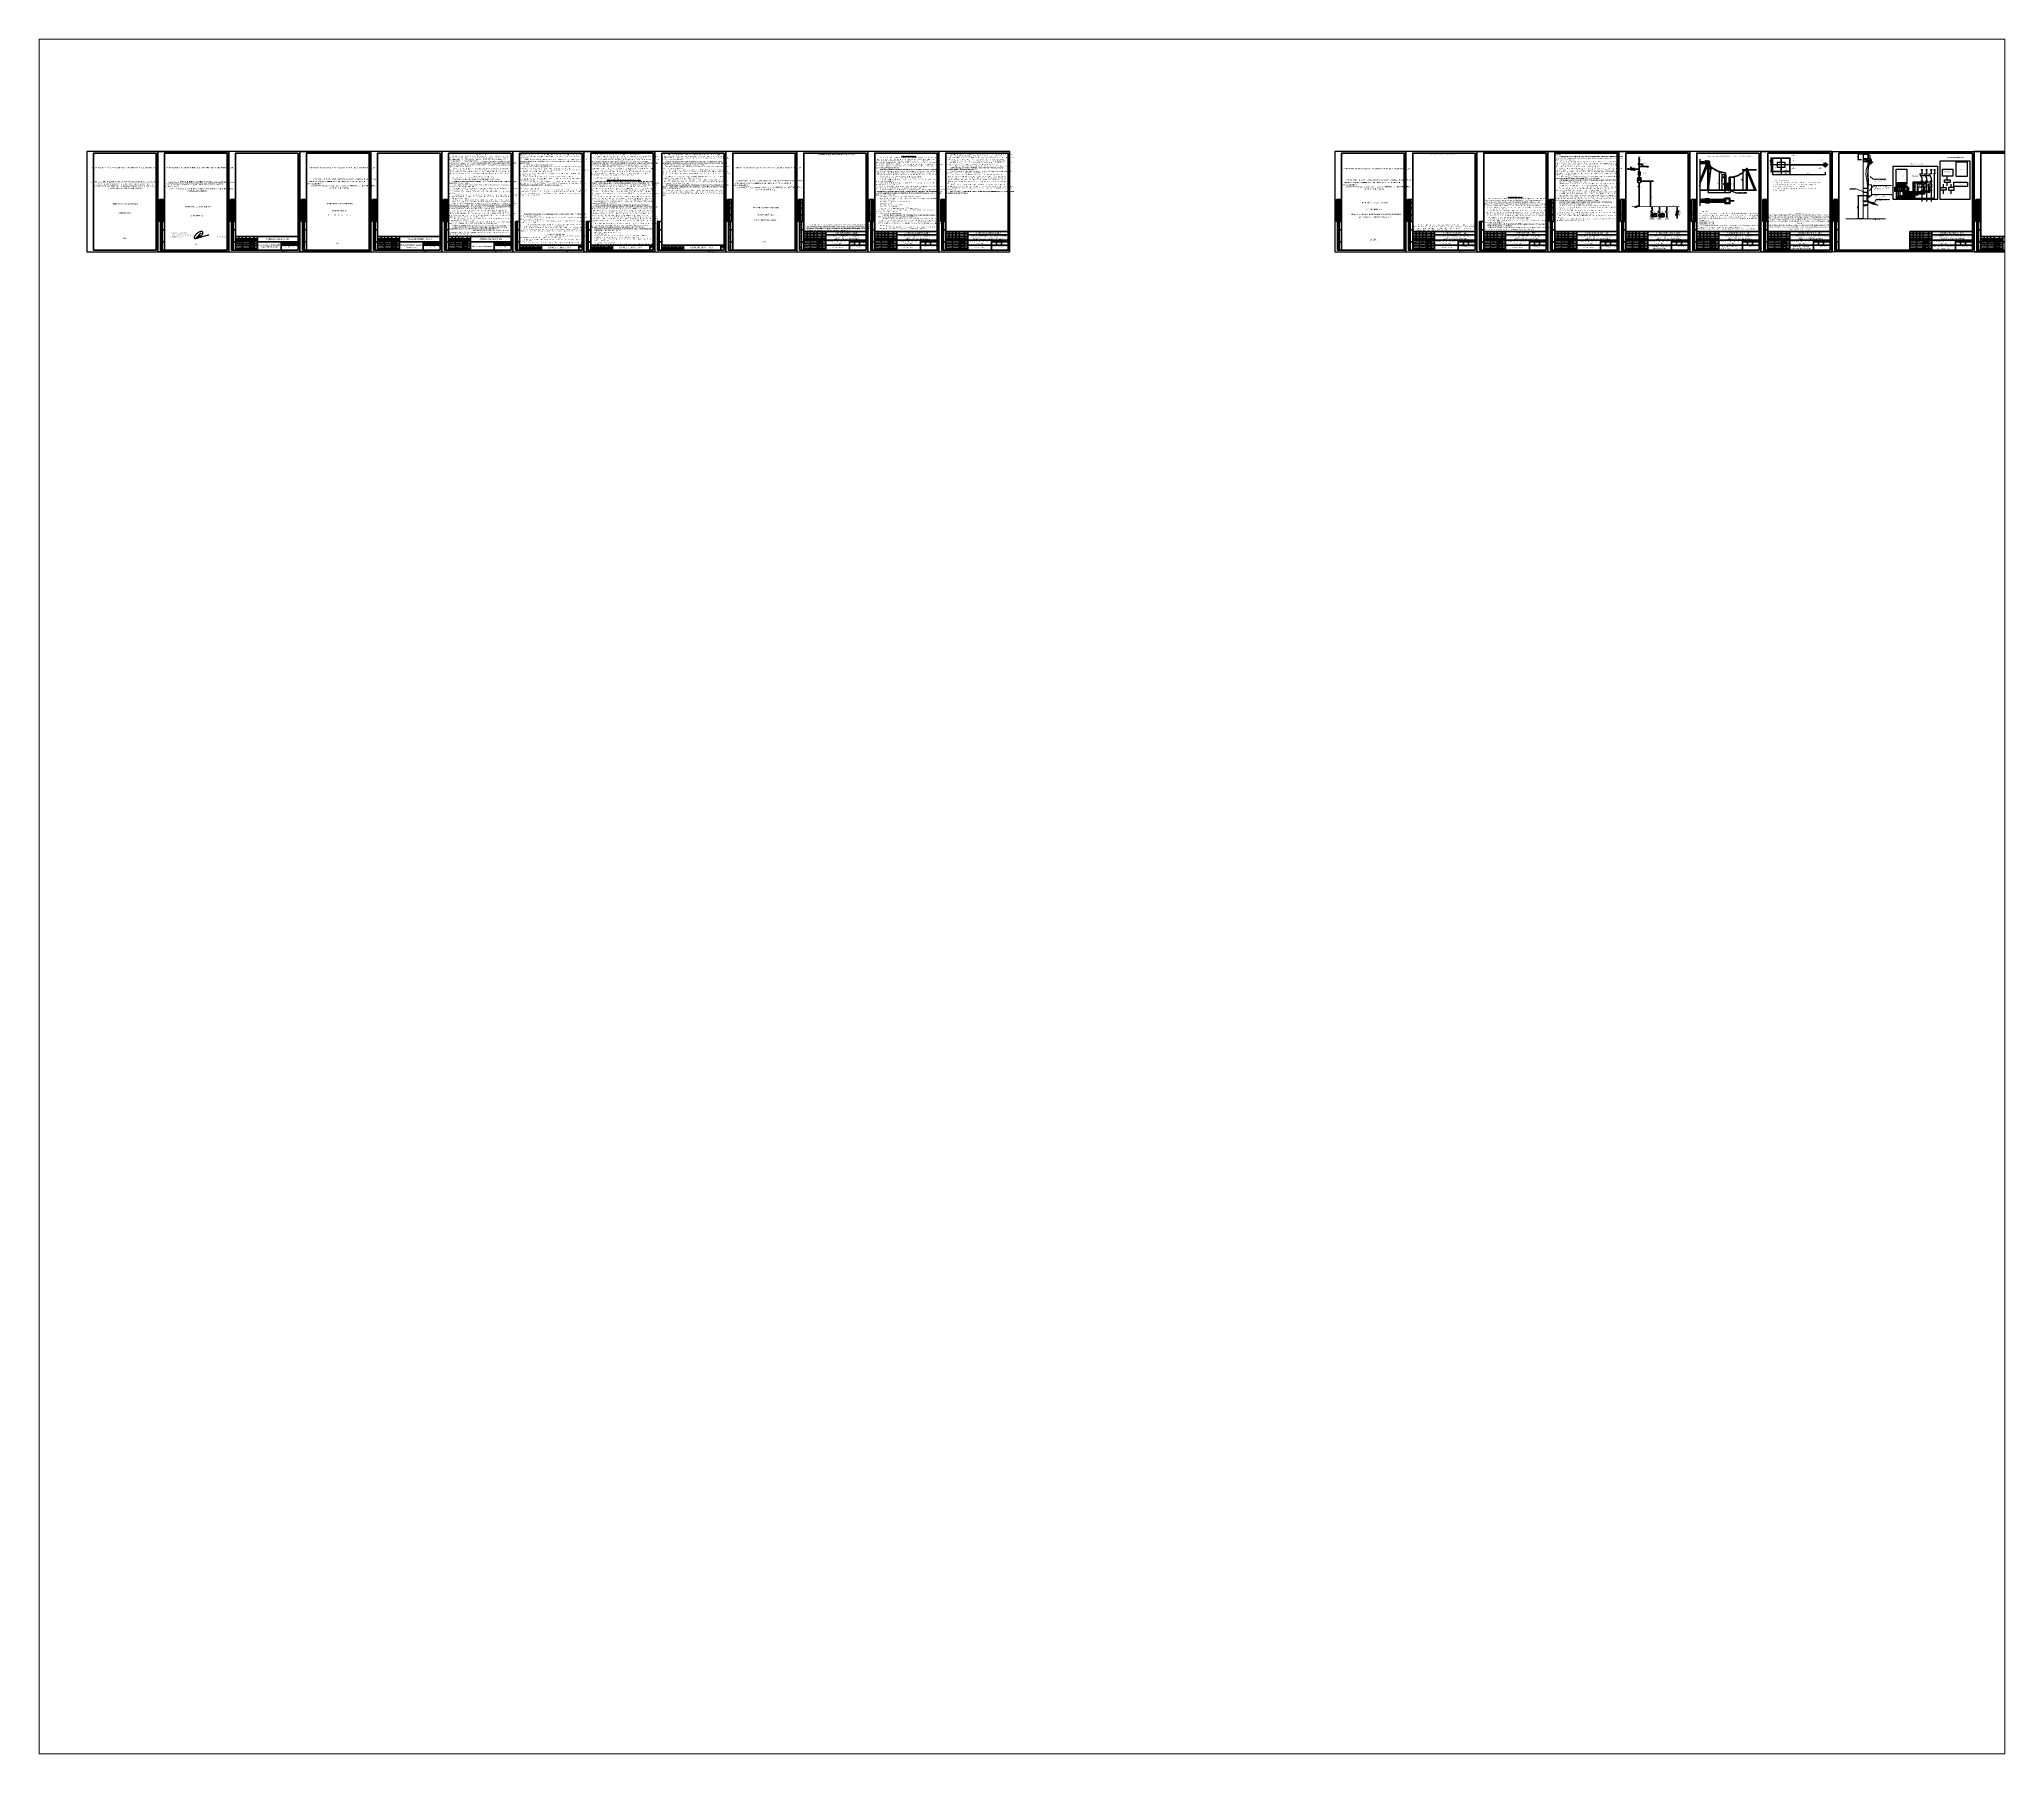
# Paper-space layout 'Лист1' of a CAD drawing. Header units: millimetres. Extents: x -29 to 286, y -40 to 235.
# The model-space entities are those that its viewports show. They can reach past a viewport. Long polylines and large blocks are cut down to what shows.
import ezdxf
from ezdxf import colors
from ezdxf.entities.mleader import LeaderData, LeaderLine
from ezdxf.enums import TextEntityAlignment as Align
from ezdxf.math import Vec2, Vec3

# ---------------------------------------------------------------- set-up
doc = ezdxf.new("R2010")
doc.units = ezdxf.units.MM
doc.set_wipeout_variables(frame=1)
for name, pattern in [('ACAD_ISO02W100', [15, 12, -3]), ('BORDER2', [0.875, 0.25, -0.125, 0.25, -0.125, 0, -0.125]), ('CENTER2', [28.575, 19.05, -3.175, 3.175, -3.175]), ('gost5', [7, 5, -2, 0])]:
    doc.linetypes.add(name, pattern=pattern)
for name, color, linetype in [('Невидимая', 6, 'gost5'), ('П', 7, 'Continuous'), ('тонкая', 4, 'Continuous'), ('Чертеж', 7, 'Continuous'), ('штриховка', 6, 'Continuous')]:
    doc.layers.add(name, color=color, linetype=linetype)
doc.layers.add('обводка', color=5, linetype='Continuous', lineweight=50)
doc.layers.add('Оси', color=3, linetype='CENTER2', lineweight=25)
doc.styles.add('ESKD1', font='', dxfattribs={"width": 1.2, "oblique": 15})
doc.styles.add('Simplex8', font='Times New Roman.ttf', dxfattribs={"height": 3.5})
doc.styles.get("Standard").update_dxf_attribs({"font": 'Arial.ttf'})
doc.styles.add('ГОСТ А накл', font='Times New Roman.ttf', dxfattribs={"width": 0.9})
doc.styles.add('стиль1', font='Times New Roman.ttf', dxfattribs={"width": 0.9})
doc.styles.add('стиль2', font='Times New Roman.ttf', dxfattribs={"width": 0.9, "height": 2.5})
doc.styles.get('ESKD1').set_extended_font_data('GOST type A')
doc.dimstyles.new('GENPLAN', dxfattribs={"dimtxt": 2.6, "dimasz": 4, "dimexe": 1.3, "dimexo": 1.5, "dimgap": 1.2, "dimtad": 1, "dimzin": 0, "dimtxsty": 'ESKD1', "dimtsz": 1, "dimcen": -2, "dimadec": 0, "dimazin": 0, "dimtfac": 0.75, "dimtix": 1, "dimtmove": 0, "dimatfit": 3, "dimfxl": 1, "dimtvp": 1.2, "dimarcsym": 0})
doc.dimstyles.new('ISO-25', dxfattribs={"dimtxt": 2.5, "dimasz": 2.5, "dimexe": 1.25, "dimexo": 0.625, "dimtad": 1, "dimtxsty": 'Standard', "dimcen": 2.5, "dimadec": 0, "dimazin": 0, "dimtfac": 1, "dimtmove": 0, "dimatfit": 3, "dimfxl": 1, "dimarcsym": 0})

# ---------------------------------------------------------------- blocks, each defined once
blk = doc.blocks.new('1')
at = {"lineweight": 30}
for p, q in [((630, 297), (420, 297)), ((420, 297), (420, 0)), ((630, 0), (630, 297)), ((420, 0), (630, 0))]:
    blk.add_line(p, q, dxfattribs=at)
blk = doc.blocks.new('Штамп б')
at = {"lineweight": 70}
for points in [[(20, 0), (8, 0), (8, 85), (20, 85)], [(8, 60), (20, 60)], [(13, 0), (13, 85)], [(8, 25), (20, 25)]]:
    blk.add_lwpolyline(points, dxfattribs=at)
at = {"lineweight": 25, "style": 'Simplex8', "width": 0.9}
for s, p in [('Взам. инв. N', (12.1, 63.5)), ('Подпись и дата', (12.1, 31.3)), ('Инв. N подл.', (12.1, 3.8))]:
    blk.add_text(s, height=2.5, rotation=90, dxfattribs=at).set_placement(p)
blk = doc.blocks.new('A$C5B0935FB')
at = {"lineweight": 70}
for p, q in [((20, 65), (5, 65)), ((5, 0), (5, 65)), ((10, 55), (10, 65)), ((15, 0), (15, 65)), ((20, 0), (20, 65)), ((10, 0), (5, 0)), ((10, 40), (10, 55)), ((10, 55), (20, 55)), ((10, 20), (10, 40)), ((10, 40), (20, 40)), ((10, 0), (10, 20)), ((10, 20), (20, 20)), ((15, 0), (10, 0)), ((20, 0), (15, 0)), ((15, 0), (15, 0))]:
    blk.add_line(p, q, dxfattribs=at)
at = {"lineweight": 25, "style": 'стиль1', "width": 0.9}
blk.add_text('Согласовано', height=2.5, rotation=90, dxfattribs=at).set_placement((8.7, 2.4))
blk = doc.blocks.new('A$C7F1F469D')
at = {"color": 5, "lineweight": 25}
blk.add_spline([(-0.1, 1.8), (1.3, 2.9), (2.8, 4.3), (3.5, 5.3), (3.8, 5.6), (3.9, 5.8), (3.7, 5.8), (3.3, 5.7), (2.9, 5.4), (-1.1, 1.3), (-1.3, 1), (-1.5, 0.7), (-1.6, 0.3), (-1.5, 0.2), (-1, 0.5), (-0.4, 1), (0.3, 1.4), (1.1, 1.9), (1.7, 2), (1.6, 1.8), (1.3, 1.4), (0.6, 0.6), (0.2, 0.2), (0, 0), (0.2, 0), (0.8, 0.2), (1.4, 0.6), (2.2, 1), (2.3, 1), (1.9, 0.6), (1.3, 0), (0.6, -0.6), (0.1, -1.3), (-0.1, -1.7), (0.1, -1.6), (0.4, -1.4), (1.2, -0.6), (1.6, -0.2), (2.3, 0.3), (2.8, 0.7), (3.4, 1), (3.8, 1.2), (4.1, 1.4), (4.3, 1.4), (4.6, 1.5), (4.6, 1.4), (4.5, 1.2), (4.3, 0.9), (4.4, 0.8), (4.6, 0.9), (5.1, 1.3), (6.2, 2.2), (7.4, 3.2), (8.4, 4.2), (9.6, 5.3), (11, 6.7), (11.3, 7), (9.8, 5.5), (8.6, 4.3), (7.7, 3.3), (7.2, 2.7), (6.7, 2.1), (6.2, 1.4), (5.5, 0.6), (4.7, -0.3), (3.9, -1.3), (3.2, -1.9), (2.9, -2.3), (2.7, -2.6), (2.5, -2.6), (2.5, -2.3), (2.7, -1.9), (3.3, -1.1), (3.8, -0.5), (4.5, 0.1), (5.3, 0.8), (6, 1.3), (6.7, 1.8), (7.6, 2.2), (8.8, 2.9), (10, 3.4), (11.4, 3.8), (12.5, 4.2), (13.5, 4.6)], degree=3, dxfattribs=at)
blk = doc.blocks.new('Штамп фамилии')
at = {"layer": 'Чертеж', "color": 5, "lineweight": -2}
blk.add_lwpolyline([(47.6, 0.9), (47.6, 1), (47.7, 1.1), (47.8, 1.2), (47.8, 1.3), (47.8, 1.3), (47.8, 1.4), (47.8, 1.4), (47.8, 1.5), (47.8, 1.6), (47.8, 1.6), (47.7, 1.6), (47.7, 1.6), (47.6, 1.6), (47.6, 1.6), (47.5, 1.5), (47.5, 1.5), (47.4, 1.4), (47.3, 1.3), (45.4, -1.1), (44.5, -2.1), (43, -3.4), (41.3, -4.9), (41.2, -5), (41.1, -4.9), (41.1, -4.9), (41, -4.8), (40.9, -4.7), (40.9, -4.6), (40.9, -4.4), (40.9, -4.3), (40.9, -4.1), (40.9, -3.9), (41, -3.8), (41, -3.6), (41.1, -3.4), (41.4, -3.1), (41.6, -2.8), (42.2, -2.2), (42.6, -1.8), (43, -1.5), (43.6, -1.1), (44.2, -0.8), (44.9, -0.4), (44.9, -0.4), (44.9, -0.5), (44.9, -0.5), (44.9, -0.9), (45, -1), (45, -1.1), (45.1, -1.1), (45.2, -1.2), (45.4, -1.2), (45.5, -1.2), (46.4, -1.2), (46.5, -1.1), (46.5, -1), (46.6, -1.1), (46.6, -1.1), (46.6, -1.1), (46.5, -1.2), (46.5, -1.2), (46.5, -1.2), (46.4, -1.3), (46, -1.6), (46, -1.7), (46, -1.7), (46, -1.8), (46, -1.8), (46.1, -1.8), (46.3, -1.8), (46.7, -1.8), (46.8, -1.8), (46.9, -1.8), (47.1, -1.7), (48.6, -1.1), (48.7, -1), (48.9, -0.9), (49.1, -0.8), (49.2, -0.7), (49.3, -0.7)], dxfattribs=at)
at = {"layer": 'Чертеж', "color": 67, "lineweight": -2, "true_color": 0x727430}
for p in [(40.8, -8.5), (40.8, -18.6)]:
    blk.add_blockref('A$C7F1F469D', p, dxfattribs=at)
at = {"color": 7, "char_height": 2.5, "attachment_point": 4, "style": 'стиль1'}
for s, insert, width in [(' Разработал', (-1.9, -1.7), 17), (' Проверил', (-1.9, -6.7), 17), (' Н.контроль', (-1.9, -16.7), 17), ('Хаустов', (18.9, -1.8), 20), (' Суринов', (18.1, -6.7), 20), (' Суринов', (18.1, -16.7), 20)]:
    blk.add_mtext(s, dxfattribs=dict(at, insert=insert, width=width))
blk = doc.blocks.new('A$C31D65421')
blk.add_blockref('Штамп фамилии', (2.2, 18.4))
blk = doc.blocks.new('A$C506864A1')
at = {"color": 162}
blk.add_lwpolyline([(7.8, 6.1), (7.3, 5.7), (5.7, 4.1), (3.6, 2), (2.5, 0.9), (2.4, 0.9), (2.5, 0.8), (2.5, 0.8), (2.5, 0.8), (2.6, 0.9), (2.6, 0.9), (2.7, 1), (2.8, 1.1), (2.9, 1.2), (3.1, 1.4), (3.3, 1.7), (4.5, 2.9), (5.1, 3.5), (5.2, 3.6), (5.3, 3.6), (5.4, 3.7), (5.4, 3.7), (5.5, 3.7), (5.6, 3.7), (5.6, 3.7), (5.7, 3.7), (5.7, 3.7), (5.7, 3.7), (5.8, 3.7), (5.8, 3.7), (5.8, 3.7), (5.8, 3.6), (5.9, 3.6), (5.9, 3.5), (5.9, 3.5), (5.9, 3.4), (5.9, 3.4), (5.8, 3.2), (5.8, 3), (5.7, 2.9), (5.7, 2.7), (5.6, 2.6), (5.6, 2.5), (5.6, 2.5), (5.5, 2.4), (5.5, 2.3), (5.5, 2.3), (5.5, 2.2), (5.5, 2.1), (5.5, 2), (5.5, 2), (5.6, 1.9), (5.7, 1.9), (5.8, 1.9), (5.8, 1.9), (5.9, 1.9), (6.1, 1.9), (6.2, 2), (6.4, 2.1), (6.5, 2.1), (6.8, 2.3), (7.1, 2.5), (7.3, 2.7), (7.7, 3), (8.2, 3.5), (8.6, 3.9), (9, 4.4), (9.2, 4.7), (9.4, 5.1), (9.7, 5.6), (9.8, 6), (9.9, 6.4), (9.9, 6.7), (9.8, 6.9), (9.7, 7.1), (9.5, 7.3), (9.3, 7.5), (9.1, 7.6), (8.8, 7.7), (8.7, 7.7), (8.4, 7.7), (8.1, 7.8), (7.7, 7.8), (7.3, 7.7), (7, 7.7), (6.7, 7.6), (6.2, 7.4), (5.8, 7.3), (5.2, 7), (4.7, 6.7), (4.2, 6.4), (3.8, 6.1), (3.4, 5.8), (3.1, 5.6), (2.7, 5.2), (2.2, 4.7), (1.7, 4.2), (1.4, 3.9), (1.1, 3.4), (0.8, 3.1), (0.6, 2.6), (0.3, 2.1), (0.1, 1.7), (0, 1.3), (0, 1.1), (0, 0.7), (0.1, 0.6), (0.3, 0.4), (0.5, 0.3), (0.8, 0.1), (1.1, 0.1), (1.5, 0), (1.9, 0), (2.8, 0.2), (3.7, 0.4), (4.2, 0.6), (4.9, 0.8), (5.6, 1), (6.3, 1.3), (7.2, 1.6), (8.3, 1.9), (9.2, 2.2), (10, 2.4), (12.3, 3.1), (13.3, 3.4), (14.9, 3.7), (15.7, 3.9), (16.5, 4)], dxfattribs=at)
blk = doc.blocks.new('А4 в')
at = {"lineweight": 70}
for p, q in [((1349668.9, 432649.8), (1349668.9, 432362.8)), ((1349853.9, 432649.8), (1349668.9, 432649.8)), ((1349853.9, 432362.8), (1349853.9, 432649.8)), ((1349853.9, 432417.8), (1349668.9, 432417.8)), ((1349668.9, 432417.8), (1349668.9, 432362.8)), ((1349668.9, 432362.8), (1349853.9, 432362.8))]:
    blk.add_line(p, q, dxfattribs=at)
at = {"lineweight": 30}
for points in [[(1349668.9, 432412.8), (1349733.9, 432412.8)], [(1349668.9, 432407.8), (1349733.9, 432407.8)], [(1349668.9, 432402.8), (1349733.9, 432402.8)], [(1349668.9, 432387.8), (1349733.9, 432387.8)], [(1349668.9, 432382.8), (1349733.9, 432382.8)], [(1349668.9, 432377.8), (1349733.9, 432377.8)], [(1349668.9, 432372.8), (1349733.9, 432372.8)], [(1349668.9, 432367.8), (1349733.9, 432367.8)]]:
    blk.add_lwpolyline(points, dxfattribs=at)
at = {"lineweight": 70}
for points in [[(1349678.9, 432417.8), (1349678.9, 432392.8)], [(1349688.9, 432417.8), (1349688.9, 432362.8)], [(1349698.9, 432417.8), (1349698.9, 432392.8)], [(1349708.9, 432417.8), (1349708.9, 432362.8)], [(1349723.9, 432417.8), (1349723.9, 432362.8)], [(1349733.9, 432417.8), (1349733.9, 432362.8)], [(1349733.9, 432407.8), (1349853.9, 432407.8)], [(1349668.9, 432397.8), (1349733.9, 432397.8)], [(1349668.9, 432392.8), (1349853.9, 432392.8)], [(1349733.9, 432377.8), (1349853.9, 432377.8)], [(1349803.9, 432392.8), (1349803.9, 432362.8)], [(1349803.9, 432387.8), (1349853.9, 432387.8)], [(1349818.9, 432392.8), (1349818.9, 432377.8)], [(1349833.9, 432392.8), (1349833.9, 432377.8)]]:
    blk.add_lwpolyline(points, dxfattribs=at)
at = {"layer": 'П', "lineweight": 70}
blk.add_lwpolyline([(1349648.9, 432357.8), (1349858.9, 432357.8), (1349858.9, 432654.8), (1349648.9, 432654.8)], close=True, dxfattribs=at)
for name, p in [('A$C5B0935FB', (1349648.9, 432447.8)), ('Штамп фамилии', (1349670.7, 432391.2))]:
    blk.add_blockref(name, p)
at = {"lineweight": 25}
blk.add_blockref('Штамп б', (1349648.9, 432362.8), dxfattribs=at)
at = {"lineweight": 25, "style": 'стиль1', "width": 0.9}
for s, p in [('Изм', (1349670.9, 432393.8)), ('Кол.уч.', (1349678.9, 432393.8)), ('Лист', (1349690.5, 432393.8)), ('Nдок.', (1349699.9, 432393.7)), ('Подпись', (1349710.2, 432393.8)), ('Дата', (1349725.5, 432393.8)), ('Формат А4', (1349804.1, 432359.3))]:
    blk.add_text(s, height=2.5, dxfattribs=at).set_placement(p)
at = {"linetype": 'Continuous', "lineweight": 25, "style": 'стиль2', "width": 0.9}
for s, height, p in [('Стадия', 2.5, (1349811.4, 432390.3)), ('П', 3, (1349811.7, 432382.8)), ('Лист', 2.5, (1349826.4, 432390.3)), ('Листов', 2.5, (1349843.9, 432390.3))]:
    blk.add_text(s, height=height, dxfattribs=at).set_placement(p, align=Align.MIDDLE_CENTER)
at = {"layer": 'Чертеж', "lineweight": 25, "attachment_point": 5, "style": 'стиль2'}
for s, insert, char_height, width in [('Филиал ПАО "Россети Центр" - "Липецкэнерго"', (1349768.9, 432385.3), 3, 70), ('{\\H0.8x;УПРАВЛЕНИЕ ТЕХНОЛОГИЧЕСКОГО РАЗВИТИЯ И ЦИФРОВИЗАЦИИ}', (1349832, 432374.1), 1.8, 54.196)]:
    blk.add_mtext(s, dxfattribs=dict(at, insert=insert, char_height=char_height, width=width))
blk = doc.blocks.new('*D39')
at = {"color": 0, "lineweight": -2, "transparency": 16777216}
for p, q in [((6950.4, 3790.9), (6952.4, 3792.9)), ((6951.4, 3797.4), (6951.4, 3790.6)), ((6951.4, 3791.9), (7001.4, 3791.9)), ((7000.4, 3790.9), (7002.4, 3792.9)), ((7001.4, 3797.4), (7001.4, 3790.6))]:
    blk.add_line(p, q, dxfattribs=at)
at = {"layer": 'Defpoints', "color": 0, "transparency": 16777216}
for p in [(6951.4, 3798.9), (7001.4, 3798.9), (7001.4, 3791.9)]:
    blk.add_point(p, dxfattribs=at)
at = {"color": 0, "transparency": 16777216, "insert": (6976.4, 3794.4), "char_height": 2.6, "attachment_point": 5, "style": 'стиль1'}
blk.add_mtext('5000', dxfattribs=at)
blk = doc.blocks.new('*D40')
at = {"color": 0, "lineweight": -2, "transparency": 16777216}
for p, q in [((7000.4, 3790.9), (7002.4, 3792.9)), ((7001.4, 3797.4), (7001.4, 3790.6)), ((7001.4, 3791.9), (7016.4, 3791.9)), ((7015.4, 3790.9), (7017.4, 3792.9)), ((7016.4, 3797.4), (7016.4, 3790.6))]:
    blk.add_line(p, q, dxfattribs=at)
at = {"layer": 'Defpoints', "color": 0, "transparency": 16777216}
for p in [(7001.4, 3798.9), (7016.4, 3798.9), (7016.4, 3791.9)]:
    blk.add_point(p, dxfattribs=at)
at = {"color": 0, "transparency": 16777216, "insert": (7009.2, 3794.4), "char_height": 2.6, "attachment_point": 5, "style": 'стиль1'}
blk.add_mtext('2100', dxfattribs=at)
blk = doc.blocks.new('*D41')
at = {"color": 0, "lineweight": -2, "transparency": 16777216}
for p, q in [((7001, 3849.7), (6982.8, 3849.7)), ((6985.1, 3848.7), (6983.1, 3850.7)), ((6984.1, 3849.7), (6984.1, 3798.9)), ((7001, 3798.9), (6982.8, 3798.9)), ((6985.1, 3797.9), (6983.1, 3799.9))]:
    blk.add_line(p, q, dxfattribs=at)
at = {"layer": 'Defpoints', "color": 0, "transparency": 16777216}
for p in [(7002.5, 3849.7), (6984.1, 3798.9), (7002.5, 3798.9)]:
    blk.add_point(p, dxfattribs=at)
at = {"color": 0, "transparency": 16777216, "insert": (6981.6, 3824.3), "char_height": 2.6, "attachment_point": 5, "rotation": 90, "style": 'стиль1'}
blk.add_mtext('5100 max', dxfattribs=at)
blk = doc.blocks.new('*D42')
at = {"color": 0, "lineweight": -2, "transparency": 16777216}
for p, q in [((7001, 3843.7), (6991.2, 3843.7)), ((6993.5, 3842.7), (6991.5, 3844.7)), ((6992.5, 3843.7), (6992.5, 3798.9)), ((7001, 3798.9), (6991.2, 3798.9)), ((6993.5, 3797.9), (6991.5, 3799.9))]:
    blk.add_line(p, q, dxfattribs=at)
at = {"layer": 'Defpoints', "color": 0, "transparency": 16777216}
for p in [(7002.5, 3843.7), (6992.5, 3798.9), (7002.5, 3798.9)]:
    blk.add_point(p, dxfattribs=at)
at = {"color": 0, "transparency": 16777216, "insert": (6989.9, 3821.3), "char_height": 2.6, "attachment_point": 5, "rotation": 90, "style": 'стиль1'}
blk.add_mtext('4500 min', dxfattribs=at)
blk = doc.blocks.new('*D43')
at = {"color": 0, "lineweight": -2, "transparency": 16777216}
for p, q in [((7016.9, 3837), (7029.8, 3837)), ((7029.5, 3836), (7027.5, 3838)), ((7028.5, 3837), (7028.5, 3798.9)), ((7016.9, 3798.9), (7029.8, 3798.9)), ((7029.5, 3797.9), (7027.5, 3799.9))]:
    blk.add_line(p, q, dxfattribs=at)
at = {"layer": 'Defpoints', "color": 0, "transparency": 16777216}
for p in [(7015.4, 3837), (7015.4, 3798.9), (7028.5, 3798.9)]:
    blk.add_point(p, dxfattribs=at)
at = {"color": 0, "transparency": 16777216, "insert": (7026, 3815.7), "char_height": 2.6, "attachment_point": 5, "rotation": 90, "style": 'стиль1'}
blk.add_mtext('3850 max', dxfattribs=at)
blk = doc.blocks.new('*D44')
at = {"color": 0, "lineweight": -2, "transparency": 16777216}
for p, q in [((7060.9, 3858.9), (7052.5, 3858.9)), ((7054.8, 3857.9), (7052.8, 3859.9)), ((7053.8, 3858.9), (7053.8, 3798.9)), ((7060.9, 3798.9), (7052.5, 3798.9)), ((7054.8, 3797.9), (7052.8, 3799.9))]:
    blk.add_line(p, q, dxfattribs=at)
at = {"layer": 'Defpoints', "color": 0, "transparency": 16777216}
for p in [(7062.4, 3858.9), (7053.8, 3798.9), (7062.4, 3798.9)]:
    blk.add_point(p, dxfattribs=at)
at = {"color": 0, "transparency": 16777216, "insert": (7051.2, 3828.9), "char_height": 2.6, "attachment_point": 5, "rotation": 90, "style": 'стиль1'}
blk.add_mtext('7000', dxfattribs=at)
blk = doc.blocks.new('*D57')
at = {"color": 0, "lineweight": -2, "transparency": 16777216}
for p, q in [((7138.7, 3892.7), (7136.7, 3894.7)), ((7140.1, 3893.7), (7136.4, 3893.7)), ((7140.1, 3873.7), (7136.4, 3873.7)), ((7138.7, 3872.7), (7136.7, 3874.7)), ((7137.7, 3873.7), (7137.7, 3893.7))]:
    blk.add_line(p, q, dxfattribs=at)
at = {"layer": 'Defpoints', "color": 0, "transparency": 16777216}
for p in [(7137.7, 3893.7), (7141.6, 3893.7), (7141.6, 3873.7)]:
    blk.add_point(p, dxfattribs=at)
at = {"color": 0, "transparency": 16777216, "insert": (7135.2, 3883.7), "char_height": 2.6, "attachment_point": 5, "rotation": 90, "style": 'ESKD1'}
blk.add_mtext('2000', dxfattribs=at)
blk = doc.blocks.new('*D58')
at = {"color": 0, "lineweight": -2, "transparency": 16777216}
for p, q in [((7140.1, 3873.7), (7136.4, 3873.7)), ((7140.1, 3853.2), (7136.4, 3853.2)), ((7138.7, 3872.7), (7136.7, 3874.7)), ((7138.7, 3852.2), (7136.7, 3854.2)), ((7137.7, 3873.7), (7137.7, 3853.2))]:
    blk.add_line(p, q, dxfattribs=at)
at = {"layer": 'Defpoints', "color": 0, "transparency": 16777216}
for p in [(7137.7, 3853.2), (7141.6, 3873.7), (7141.6, 3853.2)]:
    blk.add_point(p, dxfattribs=at)
at = {"color": 0, "transparency": 16777216, "insert": (7135.2, 3863.5), "char_height": 2.6, "attachment_point": 5, "rotation": 90, "style": 'ESKD1'}
blk.add_mtext('2000', dxfattribs=at)
blk = doc.blocks.new('*D59')
at = {"color": 0, "lineweight": -2, "transparency": 16777216}
for p, q in [((7140.6, 3844.2), (7142.6, 3846.2)), ((7141.6, 3852.2), (7141.6, 3843.9)), ((7141.6, 3845.2), (7167.6, 3845.2)), ((7166.6, 3844.2), (7168.6, 3846.2)), ((7167.6, 3852.2), (7167.6, 3843.9))]:
    blk.add_line(p, q, dxfattribs=at)
at = {"layer": 'Defpoints', "color": 0, "transparency": 16777216}
for p in [(7141.6, 3853.7), (7167.6, 3853.7), (7167.6, 3845.2)]:
    blk.add_point(p, dxfattribs=at)
at = {"color": 0, "transparency": 16777216, "insert": (7154.6, 3847.7), "char_height": 2.6, "attachment_point": 5, "style": 'ESKD1'}
blk.add_mtext('2600', dxfattribs=at)
blk = doc.blocks.new('*D60')
at = {"color": 0, "lineweight": -2, "transparency": 16777216}
for p, q in [((7166.6, 3844.2), (7168.6, 3846.2)), ((7167.6, 3852.2), (7167.6, 3843.9)), ((7167.6, 3845.2), (7193.6, 3845.2)), ((7192.6, 3844.2), (7194.6, 3846.2)), ((7193.6, 3852.2), (7193.6, 3843.9))]:
    blk.add_line(p, q, dxfattribs=at)
at = {"layer": 'Defpoints', "color": 0, "transparency": 16777216}
for p in [(7167.6, 3853.7), (7193.6, 3853.7), (7193.6, 3845.2)]:
    blk.add_point(p, dxfattribs=at)
at = {"color": 0, "transparency": 16777216, "insert": (7180.6, 3847.7), "char_height": 2.6, "attachment_point": 5, "style": 'ESKD1'}
blk.add_mtext('2600', dxfattribs=at)
blk = doc.blocks.new('*D61')
at = {"color": 0, "lineweight": -2, "transparency": 16777216}
for p, q in [((7192.6, 3844.2), (7194.6, 3846.2)), ((7193.6, 3852.2), (7193.6, 3843.9)), ((7193.6, 3845.2), (7298.1, 3845.2)), ((7297.1, 3844.2), (7299.1, 3846.2)), ((7298.1, 3852.2), (7298.1, 3843.9))]:
    blk.add_line(p, q, dxfattribs=at)
at = {"layer": 'Defpoints', "color": 0, "transparency": 16777216}
for p in [(7193.6, 3853.7), (7298.1, 3853.7), (7298.1, 3845.2)]:
    blk.add_point(p, dxfattribs=at)
at = {"color": 0, "transparency": 16777216, "insert": (7245.8, 3847.7), "char_height": 2.6, "attachment_point": 5, "style": 'ESKD1'}
blk.add_mtext('5000', dxfattribs=at)
blk = doc.blocks.new('А3 бол')
at = {"layer": 'П'}
blk.add_lwpolyline([(-420, 297), (0, 297), (0, 0), (-420, 0)], close=True, dxfattribs=at)
at = {"layer": 'Чертеж', "lineweight": 50}
for p, q in [((-5, 292), (-400, 292)), ((-400, 292), (-400, 5)), ((-5, 5), (-400, 5))]:
    blk.add_line(p, q, dxfattribs=at)
at = {"layer": 'Чертеж', "lineweight": 70}
for p, q in [((-5, 5), (-5, 292)), ((-5, 60), (-190, 60)), ((-190, 60), (-190, 5))]:
    blk.add_line(p, q, dxfattribs=at)
for points in [[(-180, 60), (-180, 35)], [(-170, 60), (-170, 5)], [(-160, 60), (-160, 35)], [(-150, 60), (-150, 5)], [(-135, 60), (-135, 5)], [(-125, 60), (-125, 5)], [(-190, 40), (-125, 40)], [(-190, 35), (-5, 35)], [(-190, 5), (-5, 5)], [(-125, 50), (-5, 50)], [(-125, 20), (-5, 20)], [(-55, 35), (-55, 5)], [(-55, 30), (-5, 30)], [(-40, 35), (-40, 20)], [(-25, 35), (-25, 20)]]:
    blk.add_lwpolyline(points, dxfattribs=at)
at = {"layer": 'Чертеж', "lineweight": 30}
for points in [[(-190, 55), (-125, 55)], [(-190, 50), (-125, 50)], [(-190, 45), (-125, 45)], [(-190, 30), (-125, 30)], [(-190, 25), (-125, 25)], [(-190, 20), (-125, 20)], [(-190, 15), (-125, 15)], [(-190, 10), (-125, 10)]]:
    blk.add_lwpolyline(points, dxfattribs=at)
at = {"layer": 'Чертеж'}
blk.add_blockref('A$C5B0935FB', (-420, 90), dxfattribs=at)
at = {"layer": 'Чертеж', "lineweight": 25}
blk.add_blockref('Штамп б', (-420, 5), dxfattribs=at)
at = {"layer": 'Чертеж', "lineweight": 25, "style": 'стиль1', "width": 0.9}
for s, height, p in [('Изм.', 2.5, (-188.1, 36)), ('Кол.уч.', 2.3, (-179.8, 36)), ('Лист', 2.5, (-169.1, 36)), ('Nдок.', 2.5, (-159, 35.9)), ('Подпись', 2.5, (-148.7, 36.1)), ('Дата', 2.5, (-133.9, 36.1)), ('Формат А3', 2.5, (-54.7, 1.5)), ('Стадия', 2.5, (-53, 31.4)), ('П', 3, (-48.9, 23.3)), ('Лист', 2.5, (-36.4, 31.4)), ('Листов', 2.5, (-20.5, 31.4))]:
    blk.add_text(s, height=height, dxfattribs=at).set_placement(p)
at = {"layer": 'Чертеж', "lineweight": 25, "attachment_point": 5, "style": 'стиль2'}
for s, insert, char_height, width in [('Филиал ПАО "Россети Центр" - "Липецкэнерго"', (-90, 27.5), 3, 70), ('{\\H0.8x;УПРАВЛЕНИЕ ТЕХНОЛОГИЧЕСКОГО РАЗВИТИЯ И ЦИФРОВИЗАЦИИ}', (-26.9, 15.9), 1.8, 54.196)]:
    blk.add_mtext(s, dxfattribs=dict(at, insert=insert, char_height=char_height, width=width))
blk = doc.blocks.new('*D64')
at = {"color": 0, "lineweight": -2, "transparency": 16777216}
for p, q in [((7409.5, 3905.4), (7393.7, 3905.4)), ((7395, 3902.9), (7395, 3890.8)), ((7405, 3888.3), (7393.7, 3888.3))]:
    blk.add_line(p, q, dxfattribs=at)
at = {"color": 0, "transparency": 16777216}
for points in [[(7394.5, 3902.9), (7395.4, 3902.9), (7395, 3905.4)], [(7394.5, 3890.8), (7395.4, 3890.8), (7395, 3888.3)]]:
    blk.add_solid(points, dxfattribs=at)
at = {"layer": 'Defpoints', "color": 0, "transparency": 16777216}
for p in [(7410.1, 3905.4), (7395, 3888.3), (7405.6, 3888.3)]:
    blk.add_point(p, dxfattribs=at)
at = {"color": 0, "transparency": 16777216, "insert": (7393.1, 3896.8), "char_height": 2.5, "attachment_point": 5, "rotation": 90}
blk.add_mtext('{\\fTimes New Roman|b0|i0|c204|p18;200}', dxfattribs=at)
blk = doc.blocks.new('A$C0333526B')
at = {"layer": 'обводка', "color": 0, "lineweight": 15, "ltscale": 0.5}
for p, q in [((-64, 49), (-89, -1)), ((-51, 41), (-73, -7)), ((-64, 49), (-51, 41)), ((-34, 26), (-41, 12)), ((-41, 12), (-41, -10)), ((-26, 26), (-34, 26)), ((14, 69), (-26, 26)), ((-26, 26), (-26, -28)), ((25, 69), (14, 69)), ((25, -76), (25, 74)), ((25, 74), (34, 74)), ((29, 74), (29, -76)), ((34, 74), (34, -76)), ((-26, -28), (15, -71)), ((15, -71), (25, -71)), ((34, -76), (25, -76))]:
    blk.add_line(p, q, dxfattribs=at)
for points in [[(9, 49), (14, 49), (14, 23), (9, 23)], [(9, -25), (14, -25), (14, -50), (9, -50)]]:
    blk.add_lwpolyline(points, close=True, dxfattribs=at)
blk.add_circle((-6, -30), 4.32, dxfattribs=at)
for centre, radius, start, end in [((-58, -10), 32.5, 163.5869, 349.94108), ((-57, -10), 16.2, 170.66335, 359.9816)]:
    blk.add_arc(centre, radius, start, end, dxfattribs=at)
blk = doc.blocks.new('A$C1167016C')
at = {"layer": 'штриховка', "lineweight": 15, "ltscale": 0.5}
h = blk.add_hatch(dxfattribs=at)
h.set_pattern_fill('LINE', color=256, scale=0.007737, angle=95, style=0)
h.set_pattern_definition([(95, (67.978994, -42.291913), (-0.024471076, -0.002140942), [])])
h.paths.add_polyline_path([(-5.1, -7.3), (-5.2, -7.3, 0.00417), (-5.2, -7.3), (-5.2, -7.4), (-5.1, -7.4, 0.176327), (-5.1, -7.4, 0.151547)])
h.paths.add_polyline_path([(-5.2, -7.3, 0.409337), (-5.2, -7.3), (-5.2, -7.4)])
h.paths.add_polyline_path([(-5.2, -7.3, 0.176327), (-5.3, -7.4, 0.217324), (-5.2, -7.4), (-5.2, -7.4)])
h.paths.add_polyline_path([(-5.2, -7.4), (-5.2, -7.4, 0.419107), (-5.1, -7.4)])
h.paths.add_polyline_path([(-3, -6.9), (-3.1, -7), (-3, -7, 0.179056), (-3, -7, 0.221695)])
h.paths.add_polyline_path([(-3, -6.9, 0.41922), (-3.1, -6.9), (-3.1, -7)])
h.paths.add_polyline_path([(-3.1, -6.9, 0.171932), (-3.1, -7, 0.151547), (-3.1, -7), (-3.1, -7), (-3.1, -7)])
h.paths.add_polyline_path([(-3.1, -7), (-3.1, -7, 0.411118), (-3, -7)])
at = {"color": 7, "linetype": 'Continuous', "lineweight": 15}
for p, q in [((-6.9, 2.2), (-7.2, 2.2)), ((-6, 1.6), (-6.7, 2)), ((-6.7, 1.9), (-6.7, 1.7)), ((-6.2, 1.6), (-6.7, 1.9)), ((-6.7, 1.6), (-6.7, 0.1)), ((-6.7, 1.6), (-6.2, 1.6)), ((-6.7, -0.2), (-6.7, 0.1)), ((-6.7, 0.1), (-5.9, 0.1)), ((-5.9, 1.6), (-6, 1.6)), ((-6, 1.6), (-6, 1.6)), ((-5.9, 0.1), (-5.9, -0.5)), ((-5.8, -0.5), (-5.8, 0.1)), ((-10.9, -7.2), (-11, -7.2)), ((-10.9, -7.2), (-10.9, -7.2)), ((-10.9, -7.2), (-10.9, -7.2)), ((-10.5, -7), (-10.5, -7)), ((-10.5, -7), (-10.5, -7)), ((-10.5, -7), (-10.5, -7)), ((-10.4, -6.9), (-10.3, -6.8)), ((-10.4, -6.9), (-10.4, -6.9)), ((-10.4, -7), (-10.3, -7)), ((-10.3, -8.4), (-10.4, -8.3)), ((-10.2, -6.6), (-10.3, -6.7)), ((-10.3, -6.7), (-10.2, -7.1)), ((-10.2, -7), (-10.3, -7)), ((-9.2, -6), (-10.2, -6)), ((-10.2, -7.1), (-10.1, -7.1)), ((-9.1, -3.7), (-10, -4.5)), ((-8.8, -3.2), (-9.6, -3.6)), ((-8.8, -3.2), (-9.6, -3.6)), ((-9.6, -4.3), (-9.1, -3.7)), ((-9.6, -8.7), (-8.5, -9.3)), ((-9.3, -9), (-9.2, -9.1)), ((-9.2, -9.1), (-8.1, -9.5)), ((-9.1, -3.7), (-8, -2.4)), ((-7, -3.7), (-9.1, -3.7)), ((-8.5, -6.8), (-8.6, -6.9)), ((-8.5, -6.8), (-8.5, -6.8)), ((-8.4, -2.9), (-8.4, -2.9)), ((-8.3, -7.3), (-8.3, -7.3)), ((-8.2, -9.4), (-8.1, -9.5)), ((-7.7, -2), (-7.8, -2.1)), ((-7.7, -2.1), (-7.1, -2)), ((-7.7, -9.6), (-5.2, -10.5)), ((-7.4, -1.5), (-7.5, -1.6)), ((-7.4, -1.5), (-7.1, -1.5)), ((-7.2, -0.2), (-7.2, -0.4)), ((-6.9, -0.7), (-7.2, -0.7)), ((-7.1, -9.8), (-7.2, -9.9)), ((-7.2, -10.1), (-6.4, -10.7)), ((-7, -3.7), (-7, -3.7)), ((-7, -3.8), (-7, -3.8)), ((-6.9, -1.2), (-6.9, -1.2)), ((-6.9, -1.2), (-6.9, -1.2)), ((-6.7, -0.2), (-6.7, -0.2)), ((-6.4, -3.5), (-6.7, -3.4)), ((-6.7, -3.5), (-6.4, -3.5)), ((-6.5, -3.1), (-6.5, -3.2)), ((-6.5, -3.2), (-6.5, -3.1)), ((-6.3, -10.7), (-6.1, -10.5)), ((-6.1, -3), (-6.2, -3.6)), ((-6, -2.2), (-6.1, -2.2)), ((-6.1, -2.3), (-6.1, -2.3)), ((-6.1, -3.6), (-6, -3)), ((-6.1, -3.7), (-5.9, -3.8)), ((-6.1, -3.7), (-6.1, -3.7)), ((-6, -3), (-5.4, -2.7)), ((-5.4, -2.7), (-6, -2.9)), ((-5.9, -1.7), (-5.9, -1.7)), ((-5.9, -3.8), (-5.9, -3.8)), ((-5.9, -10.2), (-5.9, -10.3)), ((-4.1, -7.5), (-5.7, -8.2)), ((-5.7, -8.2), (-4.1, -7.6)), ((-4, -7.7), (-5.7, -8.4)), ((-5.5, -10.4), (-5.7, -10.4)), ((-5.4, -8.9), (-3.8, -8.2)), ((-3.8, -8.3), (-5.4, -9)), ((-3.5, -8.7), (-5.3, -9.5)), ((-5.1, -10.5), (-3.4, -8.7)), ((-5.1, -10.4), (-5.1, -10.5)), ((-4.1, -7.5), (-4.1, -7.6)), ((-4.1, -7.6), (-4, -7.7)), ((-3.8, -7.7), (-3.8, -7.8)), ((-3.5, -8.7), (-3.6, -8.4)), ((-3.5, -8.4), (-3.5, -8.4)), ((-3.5, -8.4), (-3.5, -8.4)), ((-3.5, -8.4), (-3.5, -8.4)), ((-3.5, -8.4), (-3.4, -8.7)), ((-1.6, -6.5), (-3.2, -5.6)), ((-3.2, -5.7), (-1.6, -6.6)), ((-2.7, -1.7), (-3, -2.1)), ((-2.9, -2.3), (-2.8, -2.3)), ((-1.3, -5.9), (-2.9, -4.2)), ((-2.9, -4.3), (-1.4, -5.9)), ((-2.8, -2.3), (-2.5, -1.9)), ((-2.5, -1.5), (-2.7, -1.7)), ((-2.5, -1.9), (-2.7, -1.7)), ((-2.2, -3.5), (-2.7, -4.1)), ((-2.6, -2.5), (-2.6, -2.6)), ((-2.5, -1.9), (-2.3, -1.7)), ((-2.5, -1.9), (-1.5, -2.8)), ((-2.5, -2.8), (-2.5, -2.8)), ((-2.5, -2.8), (-2.4, -2.9)), ((-2.3, -1.7), (-2.3, -1.6)), ((-2.3, -1.7), (-2.3, -1.7)), ((-2.2, -3.3), (-2.2, -3.3)), ((-1.8, -2.5), (-1.5, -2.8)), ((-1.6, -6.5), (-1.6, -6.6)), ((-0.7, -3.5), (-1.5, -2.8)), ((-1.5, -2.8), (-1.5, -2.8)), ((-0.7, -3.5), (-1.5, -2.8)), ((-1.3, -6.2), (-1.5, -6.5)), ((-1.5, -6.5), (-1.3, -6.2)), ((-1.5, -6.5), (-1.5, -6.5)), ((-1.4, -5.2), (-0.8, -4.6)), ((-1.3, -6.2), (-1.3, -6.2)), ((-0.7, -3.5), (-0.7, -3.5)), ((0, -4.1), (-0.7, -3.5)), ((0.9, -4.8), (-0.7, -3.5)), ((-0.3, -4.7), (-0.3, -4.8)), ((-0.3, -4.8), (-0.2, -4.8)), ((-0.1, -4.8), (-0.1, -4.8)), ((0.5, -5.2), (0.5, -5.2)), ((0.6, -5.2), (0.9, -4.8)), ((0.6, -5.2), (1, -4.9)), ((0.9, -4.8), (1.1, -4.6)), ((1, -4.9), (0.9, -4.8)), ((1, -4.9), (1.2, -4.6))]:
    blk.add_line(p, q, dxfattribs=at)
at = {"color": 8, "linetype": 'Continuous', "lineweight": 15}
for p, q in [((-6.9, -0.1), (-6.9, 2.2)), ((-5.9, 0.1), (-5.9, 1.6)), ((-10.9, -7.2), (-10.9, -7.2)), ((-10.8, -7.2), (-10.9, -7.2)), ((-10.5, -7), (-10.3, -6.8)), ((-10.2, -6.9), (-10.5, -7)), ((-10.4, -6.8), (-10.3, -6.8)), ((-10.2, -7), (-10.3, -7.1)), ((-9.2, -3.8), (-10, -4.5)), ((-9.7, -8.1), (-9.7, -8.1)), ((-9.6, -8.6), (-8.8, -9.1)), ((-9.2, -9), (-8.4, -9.3)), ((-7.7, -10.9), (-7.1, -11.4)), ((-7.3, -9.7), (-5.1, -10.4)), ((-6.5, -3.2), (-6.4, -3)), ((-5.8, -1), (-5.8, -1)), ((-5.8, -10.4), (-5.6, -10.3)), ((-5.8, -10.3), (-5.8, -10.3)), ((-3, -2.1), (-2.9, -2.2)), ((-2.7, -4.1), (-1.4, -5.2)), ((0.6, -5.2), (0.6, -5.2))]:
    blk.add_line(p, q, dxfattribs=at)
at = {"lineweight": 15, "ltscale": 0.5}
for p, q in [((-7.1, -10.1), (-7.7, -10.9)), ((-7.1, -10.2), (-7.7, -10.9)), ((-6.6, -10.6), (-7.2, -11.3)), ((-6.5, -10.6), (-7.1, -11.4)), ((-3.8, -6.2), (-5.2, -7.8)), ((-3.7, -6.2), (-5.1, -7.8)), ((-3.2, -6.5), (-4, -7.5)), ((-3.1, -6.6), (-3.9, -7.5))]:
    blk.add_line(p, q, dxfattribs=at)
at = {"color": 0, "linetype": 'Continuous', "lineweight": 15}
for p, q in [((-6.7, -8.3), (-6.7, -8.4)), ((-6.2, -8.4), (-6.3, -8.4)), ((-5.7, -8.4), (-5.7, -8.2)), ((-5.7, -8.2), (-5.7, -8.2)), ((-3.5, -5.4), (-3.5, -5.4)), ((-3.2, -5.7), (-3.2, -5.6)), ((-2.9, -6.1), (-2.8, -5.9)), ((-2.9, -6.1), (-2.7, -6.2)), ((-2.7, -6.2), (-2.6, -6))]:
    blk.add_line(p, q, dxfattribs=at)
at = {"color": 0, "lineweight": 15, "ltscale": 0.5}
for p, q in [((-5.2, -7.9), (-5.4, -8.1)), ((-5.2, -7.9), (-5.3, -8)), ((-3.6, -5.9), (-3.7, -6.1)), ((-3.5, -5.9), (-3.7, -6.1)), ((-3.4, -5.6), (-3.5, -5.8)), ((-3.3, -5.6), (-3.4, -5.6)), ((-3.3, -5.7), (-3.4, -5.8)), ((-3.3, -5.6), (-3.3, -5.7)), ((-2.9, -6.3), (-3.1, -6.5)), ((-2.9, -6.3), (-3, -6.5)), ((-2.8, -6.1), (-2.9, -6.2)), ((-2.8, -6.1), (-2.8, -6.2))]:
    blk.add_line(p, q, dxfattribs=at)
at = {"color": 7, "linetype": 'Continuous', "lineweight": 15, "flags": 128}
for points in [[(-6.8, 0.2), (-6.8, 0.2), (-6.8, 0.1), (-6.7, 0.1), (-6.7, 0.1), (-6.7, 0.1), (-6.7, 0.1), (-6.7, 0.1), (-6.7, 0.1)], [(-5.9, 0.1), (-5.8, 0.1), (-5.8, 0.1), (-5.8, 0.1), (-5.8, 0.1), (-5.8, 0.1), (-5.8, 0.1), (-5.8, 0.1), (-5.8, 0.1)], [(-6.2, -3.6), (-6.2, -3.6), (-6.2, -3.6), (-6.2, -3.6), (-6.1, -3.6), (-6.1, -3.6), (-6.1, -3.6), (-6.1, -3.6), (-6.1, -3.6)], [(-6.1, -3), (-6.1, -3), (-6.1, -3), (-6, -3), (-6, -3), (-6, -3), (-6, -3), (-6, -3), (-6, -3)], [(-6.1, -3.7), (-6.1, -3.7), (-6.1, -3.6), (-6.1, -3.6), (-6.1, -3.6), (-6.1, -3.6), (-6.1, -3.6), (-6.1, -3.6), (-6.1, -3.6)], [(-6, -2.9), (-6, -2.9), (-6, -2.9), (-6, -2.9), (-6, -2.9), (-6, -2.9), (-6, -2.9), (-6, -3), (-6, -3)], [(-5.9, -0.5), (-5.8, -0.5), (-5.8, -0.5), (-5.8, -0.5), (-5.8, -0.5), (-5.8, -0.5), (-5.8, -0.5), (-5.8, -0.5), (-5.8, -0.5)], [(-5.4, -2.7), (-5.4, -2.7), (-5.4, -2.7), (-5.3, -2.7), (-5.3, -2.7), (-5.3, -2.7), (-5.3, -2.7), (-5.3, -2.7), (-5.3, -2.7)], [(-5.4, -2.7), (-5.4, -2.7), (-5.4, -2.7), (-5.4, -2.7), (-5.4, -2.7), (-5.4, -2.7), (-5.4, -2.7), (-5.4, -2.7), (-5.4, -2.7)], [(-2.9, -4.3), (-2.9, -4.3), (-2.9, -4.2), (-2.9, -4.2), (-2.9, -4.2), (-2.9, -4.2), (-2.9, -4.2), (-2.9, -4.2), (-2.9, -4.2)], [(-2.2, -3.4), (-2.2, -3.4), (-2.2, -3.4), (-2.2, -3.5), (-2.2, -3.5), (-2.2, -3.5), (-2.2, -3.5), (-2.2, -3.5), (-2.2, -3.5)], [(-1.7, -2.5), (-1.7, -2.5), (-1.7, -2.5), (-1.8, -2.5), (-1.8, -2.5), (-1.8, -2.5), (-1.8, -2.5), (-1.8, -2.5), (-1.8, -2.5)], [(-1.4, -5.9), (-1.3, -5.9), (-1.3, -5.9), (-1.3, -5.9), (-1.3, -5.9), (-1.3, -5.9), (-1.3, -5.9), (-1.3, -5.9), (-1.3, -5.9)], [(0, -4.1), (0, -4.1), (0, -4.1), (0, -4.1), (0, -4.1), (0, -4.1), (0, -4), (0, -4), (0, -4)]]:
    blk.add_lwpolyline(points, dxfattribs=at)
at = {"color": 0, "linetype": 'Continuous', "lineweight": 15, "flags": 128}
blk.add_lwpolyline([(-3.2, -5.6), (-3.2, -5.6), (-3.2, -5.6), (-3.2, -5.6), (-3.2, -5.6), (-3.2, -5.6), (-3.2, -5.6), (-3.2, -5.6), (-3.2, -5.6)], dxfattribs=at)
at = {"color": 7, "linetype": 'Continuous', "lineweight": 15}
for centre, radius, start, end in [((-6.9, 2.1), 0.101, 360, 88), ((-5.9, 1.5), 0.101, 360, 90), ((-11.7, -7.5), 1.44, 25.50087, 27.49948), ((-6.7, -6.2), 3.52, 176.44914, 292.85485), ((-7.3, -9.7), 1.99, 160.50387, 161.94208), ((-6.5, -6.4), 2.19, 192.85485, 292.85485), ((-6.5, -6.4), 2.03, 192.85485, 292.85485), ((-6.5, -6.4), 2.01, 192.85485, 292.85486), ((-8.7, -7.5), 0.553, 27.44315, 49.29), ((-6.5, -6.4), 1.96, 207.44315, 265.64219), ((-8, -9.5), 0.158, 160.78906, 163.05204), ((-8.1, -9.4), 0.0302, 241.9998, 250.86196), ((-7.1, -10), 0.099, 140.06066, 230.06066), ((-9.6, -11.8), 8.96, 67.1467, 68.63344), ((-9.6, -11.8), 8.91, 66.82071, 68.60023), ((-6.4, -10.6), 0.099, 230.06066, 320.06066), ((-7.2, -8.3), 5.89, 72.80506, 80.12343), ((-6.1, -3.6), 0.0495, 170.80308, 246.82071), ((-7.2, -8.3), 5.94, 72.02967, 80.01241), ((-6, -3), 0.0495, 110.80308, 170.80308), ((-9.6, -11.8), 8.96, 44.06838, 66.82071), ((-9.6, -11.8), 8.91, 44.06838, 66.82071), ((-6.6, -10.1), 0.594, 320.06066, 347.7406), ((-9.6, -11.8), 8.86, 46.5627, 64.98463), ((-7.2, -8.3), 5.89, 43.55033, 72.02967), ((-5.4, -2.7), 0.0495, 72.02967, 110.80308), ((-7.2, -8.3), 5.94, 43.55033, 72.02967), ((-3.3, -11.1), 1.99, 160.50387, 161.94208), ((-5.1, -10.4), 0.0508, 295, 308.86481), ((-4, -7.7), 0.2, 23.10204, 113.09993), ((-4, -7.7), 0.201, 22.85485, 112.85485), ((-4, -7.9), 0.2, 23.102, 113.09993), ((-3, -2.1), 0.0495, 140.3865, 229.3865), ((-2, -4.7), 0.897, 140.11728, 154.03496), ((-2, -4.7), 0.897, 293.01545, 318.65573), ((-1.5, -6.5), 0.0495, 240.56305, 330.56305), ((-1.5, -6.5), 0.099, 240.56305, 330.56305), ((-1.5, -6.1), 0.248, 330.56305, 43.55033), ((-1.5, -6.1), 0.297, 330.56305, 43.55033), ((0.6, -5.2), 0.0495, 229.3865, 318.3865)]:
    blk.add_arc(centre, radius, start, end, dxfattribs=at)
at = {"color": 0, "linetype": 'Continuous', "lineweight": 15}
for centre, radius, start, end in [((-6.7, -8.9), 0.553, 63.79533, 85.64219), ((-3.2, -5.6), 0.0495, 224.06838, 240.56305)]:
    blk.add_arc(centre, radius, start, end, dxfattribs=at)
at = {"color": 7, "linetype": 'Continuous', "lineweight": 15}
for points, knots in [([(-7.2, 2.2), (-7.2, 2.2), (-7.2, 2.2), (-7.2, 2.1), (-7.2, 2.1), (-7.2, 1.9), (-7.2, 1.9), (-7.2, 1.7), (-7.2, 1.6), (-7.2, 1.4), (-7.2, 1.3), (-7.2, 1), (-7.2, 0.9), (-7.2, 0.6), (-7.2, 0.5), (-7.2, 0.2), (-7.2, 0), (-7.2, -0.2)], [0, 0, 0, 0, 0.125, 0.125, 0.25, 0.25, 0.375, 0.375, 0.5, 0.5, 0.625, 0.625, 0.75, 0.75, 0.875, 0.875, 1, 1, 1, 1]), ([(-7.2, -0.1), (-7.2, -0.1), (-7.2, 0), (-7.2, 0.1), (-7.2, 0.1), (-7.2, 0.3), (-7.2, 0.4), (-7.2, 0.5), (-7.2, 0.7), (-7.2, 0.7), (-7.2, 0.8), (-7.2, 0.8)], [0, 0, 0, 0, 0.0797844, 0.159767, 0.2407106, 0.3209693, 0.4829298, 0.6451329, 0.806711, 0.9684011, 1, 1, 1, 1]), ([(-6.8, -0.2), (-6.8, -0.1), (-6.8, -0.1), (-6.8, 0), (-6.8, 0.1), (-6.8, 0.2), (-6.8, 0.3), (-6.8, 0.4), (-6.8, 0.5), (-6.8, 0.6), (-6.8, 0.7), (-6.8, 0.8), (-6.8, 0.9), (-6.8, 1), (-6.8, 1.1), (-6.8, 1.2), (-6.8, 1.3), (-6.8, 1.3), (-6.8, 1.4), (-6.8, 1.5), (-6.8, 1.6), (-6.8, 1.7), (-6.8, 1.7), (-6.8, 1.8), (-6.8, 1.8), (-6.8, 1.9), (-6.8, 1.9), (-6.8, 2), (-6.8, 2), (-6.8, 2), (-6.8, 2), (-6.8, 2), (-6.8, 2), (-6.8, 2), (-6.8, 2.1), (-6.8, 2.1), (-6.8, 2.1), (-6.8, 2.1)], [0, 0, 0, 0, 0.0195342, 0.0457418, 0.0691483, 0.0932332, 0.1434818, 0.1698582, 0.1961331, 0.2234508, 0.2513944, 0.2798992, 0.3090876, 0.3483921, 0.369326, 0.3910089, 0.4320452, 0.4642332, 0.4970316, 0.5237141, 0.5642501, 0.5986626, 0.6335514, 0.6687906, 0.7045583, 0.7407912, 0.7770176, 0.7954006, 0.813769, 0.8321744, 0.8506492, 0.869115, 0.9002817, 0.9252113, 0.950141, 0.9750706, 1, 1, 1, 1]), ([(-6.7, 2), (-6.7, 2), (-6.8, 2), (-6.8, 2), (-6.8, 2), (-6.8, 2)], [0, 0, 0, 0, 0.485905, 0.741135, 1, 1, 1, 1]), ([(-6.8, 2), (-6.8, 2), (-6.8, 2), (-6.8, 2), (-6.7, 2), (-6.7, 2)], [0, 0, 0, 0, 0.5, 0.5, 1, 1, 1, 1]), ([(-6.7, 1.9), (-6.7, 1.9), (-6.7, 1.9), (-6.8, 1.9), (-6.8, 1.9), (-6.8, 1.9)], [0, 0, 0, 0, 0.5, 0.5, 1, 1, 1, 1]), ([(-6.8, 1.7), (-6.8, 1.7), (-6.8, 1.7), (-6.8, 1.7), (-6.8, 1.7), (-6.8, 1.7)], [0, 0, 0, 0, 0.5, 0.5, 1, 1, 1, 1]), ([(-6.8, 1.7), (-6.8, 1.7), (-6.8, 1.7), (-6.7, 1.7), (-6.7, 1.7), (-6.7, 1.7)], [0, 0, 0, 0, 0.5, 0.5, 1, 1, 1, 1]), ([(-6.7, 2), (-6.7, 2), (-6.7, 2), (-6.7, 2), (-6.7, 1.9), (-6.7, 1.9), (-6.7, 1.9), (-6.7, 1.9), (-6.7, 1.9), (-6.7, 1.9), (-6.7, 1.9)], [0, 0, 0, 0, 0.077117, 0.151166, 0.222729, 0.33993, 0.464158, 0.607956, 0.786311, 1, 1, 1, 1]), ([(-6.7, 1.7), (-6.7, 1.7), (-6.7, 1.7), (-6.7, 1.7), (-6.7, 1.7), (-6.7, 1.7), (-6.7, 1.7), (-6.7, 1.6), (-6.7, 1.6), (-6.7, 1.6), (-6.7, 1.6), (-6.7, 1.6), (-6.7, 1.6)], [0, 0, 0, 0, 0.088281, 0.172827, 0.254929, 0.335994, 0.417484, 0.500837, 0.642217, 0.783965, 0.888863, 1, 1, 1, 1]), ([(-6.7, 1.6), (-6.7, 1.6), (-6.7, 1.6), (-6.7, 1.6), (-6.7, 1.6), (-6.7, 1.6), (-6.7, 1.6)], [0, 0, 0, 0, 0.065878, 0.253728, 0.576231, 1, 1, 1, 1]), ([(-6, 1.6), (-6, 1.6), (-6, 1.6), (-6, 1.6), (-6, 1.6), (-6, 1.6), (-6, 1.6), (-6, 1.6), (-6, 1.6), (-6, 1.6), (-6.1, 1.6), (-6.1, 1.6), (-6.1, 1.6), (-6.1, 1.6), (-6.1, 1.6), (-6.2, 1.6), (-6.2, 1.6)], [0, 0, 0, 0, 0.031441, 0.062975, 0.095428, 0.129557, 0.166017, 0.205345, 0.247972, 0.294234, 0.415295, 0.552425, 0.632523, 0.715193, 0.85172, 1, 1, 1, 1]), ([(-6.2, 1.6), (-6.2, 1.6), (-6.2, 1.6), (-6.2, 1.6), (-6.2, 1.6), (-6.2, 1.6)], [0, 0, 0, 0, 0.5, 0.5, 1, 1, 1, 1]), ([(-6, 1.6), (-6, 1.6), (-6, 1.6), (-6, 1.6), (-6, 1.6), (-6.1, 1.6), (-6.1, 1.6), (-6.1, 1.6), (-6.1, 1.6), (-6.1, 1.6), (-6.2, 1.6), (-6.2, 1.6)], [0, 0, 0, 0, 0.125, 0.125, 0.25, 0.25, 0.5, 0.5, 0.75, 0.75, 1, 1, 1, 1]), ([(-6, 1.6), (-6, 1.6), (-6, 1.6), (-6, 1.6), (-6, 1.6)], [0, 0, 0, 0, 0.494092, 1, 1, 1, 1]), ([(-6, 1.6), (-6, 1.6), (-6, 1.6), (-6, 1.6), (-6, 1.6), (-6, 1.6), (-6, 1.6), (-6, 1.6), (-6, 1.6), (-6, 1.6)], [0, 0, 0, 0, 0.291564, 0.499998, 0.708834, 1, 1, 1, 1, 1, 1, 1]), ([(-5.8, 1.5), (-5.8, 1.5), (-5.8, 1.5), (-5.8, 1.5), (-5.8, 1.5), (-5.8, 1.5), (-5.8, 1.5), (-5.8, 1.5), (-5.8, 1.5), (-5.8, 1.5), (-5.8, 1.5), (-5.8, 1.4), (-5.8, 1.4), (-5.8, 1.4), (-5.8, 1.3), (-5.8, 1.3), (-5.8, 1.3), (-5.8, 1.2), (-5.8, 1.1), (-5.8, 1), (-5.8, 0.9), (-5.8, 0.9), (-5.8, 0.8), (-5.8, 0.7), (-5.8, 0.7), (-5.8, 0.6), (-5.8, 0.5), (-5.8, 0.5), (-5.8, 0.4), (-5.8, 0.3), (-5.8, 0.3), (-5.8, 0.2), (-5.8, 0.2), (-5.8, 0.1), (-5.8, 0.1)], [0, 0, 0, 0, 0.017835, 0.035659, 0.053478, 0.071303, 0.08914, 0.106999, 0.124888, 0.142816, 0.178079, 0.213505, 0.248749, 0.283389, 0.322409, 0.362099, 0.390857, 0.420011, 0.486214, 0.55093, 0.613787, 0.64389, 0.674941, 0.712699, 0.751458, 0.791304, 0.818432, 0.846502, 0.87327, 0.899682, 0.923914, 0.950487, 0.971179, 1, 1, 1, 1]), ([(-9.6, -3.6), (-9.6, -3.6), (-9.6, -3.7), (-9.7, -3.7), (-9.8, -3.8), (-10, -3.9), (-10.3, -4.1), (-10.5, -4.4), (-10.8, -4.8), (-11, -5.2), (-11.1, -5.6), (-11.2, -6), (-11.2, -6.5), (-11.1, -6.9), (-11, -7.3), (-10.8, -7.7), (-10.6, -8.1), (-10.3, -8.3), (-10.1, -8.5), (-9.9, -8.6), (-9.8, -8.8), (-9.6, -8.9), (-9.5, -8.9), (-9.4, -9), (-9.3, -9), (-9.2, -9), (-9.2, -9)], [0, 0, 0, 0, 0.015422, 0.030864, 0.046358, 0.061953, 0.124425, 0.187345, 0.250249, 0.312619, 0.374948, 0.437451, 0.49994, 0.562445, 0.624949, 0.687447, 0.749914, 0.812328, 0.84317, 0.873951, 0.905179, 0.936269, 0.957449, 0.968053, 0.984005, 1, 1, 1, 1]), ([(-9.2, -9.1), (-9.2, -9.1), (-9.2, -9.1), (-9.3, -9.1), (-9.3, -9), (-9.4, -9), (-9.4, -9), (-9.5, -9), (-9.5, -8.9), (-9.6, -8.9), (-9.6, -8.9), (-9.7, -8.9), (-9.7, -8.8), (-9.8, -8.8), (-9.8, -8.8), (-9.9, -8.8), (-9.9, -8.7), (-9.9, -8.7), (-10, -8.7), (-10, -8.6), (-10.1, -8.6), (-10.1, -8.6), (-10.1, -8.5), (-10.2, -8.5), (-10.2, -8.5), (-10.3, -8.4), (-10.3, -8.4), (-10.3, -8.4), (-10.4, -8.3), (-10.4, -8.3), (-10.4, -8.3), (-10.5, -8.2), (-10.5, -8.2), (-10.5, -8.2), (-10.5, -8.1), (-10.6, -8.1), (-10.7, -7.9), (-10.9, -7.7), (-11, -7.3), (-11.1, -6.9), (-11.2, -6.5), (-11.2, -6), (-11.2, -5.6), (-11, -5.2), (-10.9, -4.9), (-10.8, -4.7), (-10.8, -4.7), (-10.7, -4.6), (-10.7, -4.5), (-10.6, -4.5), (-10.6, -4.4), (-10.5, -4.4), (-10.5, -4.3), (-10.4, -4.2), (-10.4, -4.2), (-10.3, -4.1), (-10.3, -4), (-10.2, -4), (-10.1, -3.9), (-10, -3.8), (-9.9, -3.8), (-9.9, -3.7), (-9.8, -3.7), (-9.7, -3.6), (-9.6, -3.6), (-9.6, -3.6)], [0, 0, 0, 0, 0.007838, 0.015645, 0.02342, 0.031164, 0.038876, 0.046557, 0.054206, 0.061824, 0.069411, 0.076965, 0.084489, 0.091981, 0.099441, 0.10687, 0.114267, 0.121633, 0.128968, 0.136271, 0.143542, 0.150783, 0.157991, 0.165168, 0.172314, 0.179428, 0.186511, 0.193562, 0.200581, 0.20757, 0.214526, 0.221451, 0.228345, 0.235207, 0.242038, 0.248838, 0.255605, 0.317687, 0.379109, 0.439872, 0.499974, 0.55873, 0.619921, 0.683547, 0.749608, 0.758687, 0.768129, 0.777932, 0.788098, 0.798626, 0.809516, 0.820768, 0.832382, 0.844359, 0.856697, 0.869398, 0.882461, 0.895886, 0.909673, 0.923822, 0.938333, 0.953207, 0.968442, 0.98404, 1, 1, 1, 1]), ([(-11.2, -6), (-11.2, -6), (-11.2, -5.9), (-11.2, -5.8), (-11.2, -5.7), (-11.2, -5.7)], [0, 0, 0, 0, 0.070034, 0.714143, 1, 1, 1, 1]), ([(-11.2, -6.4), (-11.2, -6.4), (-11.2, -6.3), (-11.2, -6.1), (-11.2, -6.1)], [0, 0, 0, 0, 0.554428, 1, 1, 1, 1]), ([(-11, -7.3), (-11, -7.3), (-11.1, -7.2), (-11.1, -7.2), (-11.1, -7.1)], [0, 0, 0, 0, 0.5881637, 1, 1, 1, 1]), ([(-9.6, -8.7), (-9.6, -8.6), (-9.7, -8.6), (-9.7, -8.6), (-9.8, -8.6), (-9.8, -8.6), (-9.9, -8.5), (-9.9, -8.5), (-9.9, -8.5), (-10, -8.4), (-10, -8.4), (-10.1, -8.4), (-10.1, -8.3), (-10.1, -8.3), (-10.2, -8.3), (-10.2, -8.2), (-10.2, -8.2), (-10.3, -8.2), (-10.3, -8.1), (-10.3, -8.1), (-10.4, -8.1), (-10.4, -8), (-10.4, -8), (-10.4, -8), (-10.5, -7.9), (-10.5, -7.9), (-10.5, -7.9), (-10.6, -7.7), (-10.7, -7.6), (-10.8, -7.3), (-10.9, -7), (-11, -6.7), (-11, -6.4), (-10.9, -6.1), (-10.9, -5.8), (-10.8, -5.5), (-10.7, -5.4), (-10.7, -5.3), (-10.7, -5.3), (-10.6, -5.2), (-10.6, -5.1), (-10.5, -5), (-10.5, -5), (-10.4, -4.9), (-10.4, -4.8), (-10.3, -4.8), (-10.3, -4.7), (-10.2, -4.6), (-10.1, -4.5), (-10.1, -4.5), (-10, -4.5)], [0, 0, 0, 0, 0.0104825, 0.0209056, 0.0312695, 0.041574, 0.0518193, 0.0620053, 0.072132, 0.0821994, 0.0922075, 0.1021563, 0.1120459, 0.1218761, 0.1316471, 0.1413587, 0.1510111, 0.1606042, 0.1701379, 0.1796124, 0.1890276, 0.1983835, 0.2076802, 0.2169175, 0.2260955, 0.2352143, 0.2442737, 0.2532739, 0.3155337, 0.3774022, 0.4388795, 0.4999656, 0.5595803, 0.620904, 0.6839365, 0.7486779, 0.7639118, 0.7795639, 0.795634, 0.8121223, 0.8290287, 0.8463531, 0.8640957, 0.8822563, 0.9008351, 0.9198319, 0.9392468, 0.9590798, 0.9793309, 1, 1, 1, 1]), ([(-11, -7.2), (-10.9, -7.2), (-10.9, -7.2), (-10.9, -7.2), (-10.9, -7.2), (-10.9, -7.2)], [0, 0, 0, 0, 0.5, 0.5, 1, 1, 1, 1]), ([(-10.8, -7.7), (-10.8, -7.7), (-10.9, -7.6), (-10.9, -7.5), (-11, -7.4), (-11, -7.3), (-11, -7.3), (-11, -7.3)], [0, 0, 0, 0, 0.060349, 0.376618, 0.67931, 0.968427, 1, 1, 1, 1]), ([(-10, -4.5), (-10, -4.5), (-10.1, -4.6), (-10.1, -4.6), (-10.2, -4.7), (-10.2, -4.7), (-10.3, -4.8), (-10.4, -4.9), (-10.5, -5), (-10.6, -5.2), (-10.7, -5.5), (-10.9, -5.8), (-10.9, -6.1), (-10.9, -6.4), (-10.9, -6.7), (-10.9, -7), (-10.8, -7.3), (-10.7, -7.6), (-10.5, -7.8), (-10.3, -8.1), (-10.1, -8.3), (-9.9, -8.4), (-9.8, -8.5), (-9.7, -8.6), (-9.6, -8.6), (-9.6, -8.6)], [0, 0, 0, 0, 0.018021, 0.030905, 0.047235, 0.061896, 0.08258, 0.103388, 0.124356, 0.187185, 0.250216, 0.312613, 0.375073, 0.437513, 0.499977, 0.562479, 0.62495, 0.687461, 0.74999, 0.812276, 0.874643, 0.937325, 0.968602, 0.98428, 1, 1, 1, 1]), ([(-10.8, -7.8), (-10.8, -7.8), (-10.8, -7.8), (-10.8, -7.7), (-10.8, -7.7)], [0, 0, 0, 0, 0.399996, 1, 1, 1, 1]), ([(-10.5, -7), (-10.5, -7), (-10.5, -7), (-10.5, -6.9), (-10.5, -6.9), (-10.5, -6.9), (-10.5, -6.9), (-10.5, -6.8), (-10.4, -6.8), (-10.4, -6.8), (-10.4, -6.8)], [0, 0, 0, 0, 0.059168, 0.1188041, 0.2434137, 0.4455944, 0.7537401, 0.8763558, 0.9334425, 1, 1, 1, 1]), ([(-10.3, -7.1), (-10.3, -7.1), (-10.3, -7.1), (-10.4, -7.1), (-10.4, -7.1), (-10.4, -7.1), (-10.4, -7.1), (-10.4, -7.1), (-10.5, -7.1), (-10.5, -7.1), (-10.5, -7.1), (-10.5, -7), (-10.5, -7)], [0, 0, 0, 0, 0.143325, 0.215125, 0.28572, 0.423486, 0.554499, 0.675348, 0.788201, 0.860302, 0.930187, 1, 1, 1, 1]), ([(-10.5, -7), (-10.5, -7), (-10.5, -7), (-10.5, -7), (-10.5, -7), (-10.5, -7)], [0, 0, 0, 0, 0.5, 0.5, 1, 1, 1, 1]), ([(-10.3, -7), (-10.3, -7), (-10.3, -7), (-10.3, -7.1), (-10.3, -7.1), (-10.3, -7.1)], [0, 0, 0, 0, 0.5, 0.5, 1, 1, 1, 1]), ([(-10.3, -8.4), (-10.3, -8.4), (-10.3, -8.4), (-10.3, -8.4), (-10.3, -8.4), (-10.3, -8.4)], [0, 0, 0, 0, 0.230515, 0.602324, 1, 1, 1, 1]), ([(-10.3, -8.4), (-10.3, -8.4), (-10.3, -8.4), (-10.3, -8.4), (-10.3, -8.4)], [0, 0, 0, 0, 0.607977, 1, 1, 1, 1]), ([(-10.3, -8.4), (-10.3, -8.4), (-10.3, -8.4), (-10.3, -8.4), (-10.3, -8.4)], [0, 0, 0, 0, 0.655008, 1, 1, 1, 1]), ([(-10.3, -8.4), (-10.3, -8.4), (-10.3, -8.4), (-10.3, -8.4), (-10.3, -8.4), (-10.3, -8.4), (-10.3, -8.4)], [0, 0, 0, 0, 0.3177666, 0.6428632, 0.9703082, 1, 1, 1, 1]), ([(-10.2, -6), (-10.2, -5.8), (-10.2, -5.6), (-10.1, -5.2), (-10, -5), (-9.9, -4.8)], [0, 0, 0, 0, 0.5, 0.5, 1, 1, 1, 1]), ([(-10.2, -6.6), (-10.2, -6.6), (-10.2, -6.7), (-10.2, -6.7), (-10.2, -6.7), (-10.2, -6.7)], [0, 0, 0, 0, 0.5, 0.5, 1, 1, 1, 1]), ([(-10.2, -6.7), (-10.2, -6.7), (-10.2, -6.7), (-10.2, -6.8), (-10.2, -6.8), (-10.2, -6.8), (-10.2, -6.8), (-10.2, -6.8), (-10.2, -6.8), (-10.2, -6.8), (-10.2, -6.9), (-10.2, -6.9), (-10.2, -6.9), (-10.2, -6.9), (-10.2, -6.9), (-10.2, -7), (-10.2, -7), (-10.2, -7), (-10.2, -7), (-10.2, -7), (-10.2, -7), (-10.2, -7.1)], [0, 0, 0, 0, 0.25, 0.25, 0.3125, 0.3125, 0.375, 0.375, 0.4375, 0.4375, 0.5, 0.5, 0.625, 0.625, 0.6875, 0.6875, 0.75, 0.75, 0.875, 0.875, 1, 1, 1, 1]), ([(-10.2, -7.1), (-10.2, -7.1), (-10.2, -7.1), (-10.1, -7.1), (-10.1, -7.1), (-10.1, -7.1), (-10.1, -7.1), (-10.1, -7.1), (-10.1, -7.1), (-10.1, -7.1)], [0, 0, 0, 0, 0.25, 0.25, 0.5, 0.5, 0.75, 0.75, 1, 1, 1, 1]), ([(-10.1, -7.1), (-10.1, -7.1), (-10.1, -7.1), (-10.1, -7.1), (-10.1, -7.1)], [0, 0, 0, 0, 0.5189845, 1, 1, 1, 1]), ([(-10, -8.7), (-10, -8.7), (-10, -8.7), (-10, -8.6), (-10, -8.6), (-10.1, -8.6)], [0, 0, 0, 0, 0.277222, 0.495708, 1, 1, 1, 1]), ([(-10, -4.5), (-10, -4.5), (-10, -4.5), (-10, -4.5), (-10, -4.5), (-10, -4.5)], [0, 0, 0, 0, 0.5, 0.5, 1, 1, 1, 1]), ([(-9.9, -4.8), (-9.9, -4.8), (-9.9, -4.8), (-9.9, -4.8), (-9.9, -4.7), (-9.9, -4.7), (-9.8, -4.6), (-9.8, -4.6), (-9.8, -4.5), (-9.7, -4.5), (-9.7, -4.4), (-9.6, -4.4), (-9.6, -4.3)], [0, 0, 0, 0, 0.075943, 0.154397, 0.235364, 0.318845, 0.404841, 0.493353, 0.595243, 0.713648, 0.848567, 1, 1, 1, 1]), ([(-9.6, -3.6), (-9.6, -3.6), (-9.6, -3.6), (-9.6, -3.6), (-9.6, -3.6), (-9.6, -3.6)], [0, 0, 0, 0, 0.5, 0.5, 1, 1, 1, 1]), ([(-9.1, -3.7), (-9.1, -3.8), (-9.2, -3.8), (-9.3, -3.9), (-9.3, -4), (-9.4, -4.1), (-9.5, -4.2), (-9.5, -4.2), (-9.6, -4.3), (-9.6, -4.3)], [0, 0, 0, 0, 0.135939, 0.274182, 0.414732, 0.557588, 0.702751, 0.850221, 1, 1, 1, 1]), ([(-9.6, -8.6), (-9.6, -8.6), (-9.6, -8.6), (-9.6, -8.7), (-9.6, -8.7), (-9.6, -8.7)], [0, 0, 0, 0, 0.5, 0.5, 1, 1, 1, 1]), ([(-9.3, -7), (-9.3, -7), (-9.3, -7), (-9.3, -6.9), (-9.3, -6.9), (-9.3, -6.8), (-9.3, -6.8), (-9.3, -6.8), (-9.3, -6.7), (-9.3, -6.7), (-9.3, -6.7), (-9.3, -6.6), (-9.3, -6.6), (-9.3, -6.5), (-9.3, -6.5), (-9.3, -6.4), (-9.3, -6.3), (-9.2, -6.2), (-9.2, -6.2), (-9.2, -6.1), (-9.2, -6), (-9.2, -6)], [0, 0, 0, 0, 0.037671, 0.07548, 0.113427, 0.151513, 0.189737, 0.228098, 0.266596, 0.305228, 0.343993, 0.382887, 0.421907, 0.46105, 0.500314, 0.583494, 0.666763, 0.750087, 0.833428, 0.916747, 1, 1, 1, 1]), ([(-9.3, -7), (-9.3, -7), (-9.3, -6.9), (-9.3, -6.9), (-9.3, -6.7), (-9.3, -6.5), (-9.3, -6.3), (-9.2, -6.1), (-9.2, -6.1), (-9.2, -6), (-9.2, -6)], [0, 0, 0, 0, 0.06174, 0.123651, 0.248858, 0.500484, 0.7491, 0.873835, 0.936703, 1, 1, 1, 1]), ([(-5.4, -9), (-5.4, -9), (-5.5, -9), (-5.6, -9), (-5.6, -9), (-5.7, -9.1), (-5.9, -9.1), (-6.1, -9.2), (-6.3, -9.2), (-6.6, -9.2), (-6.9, -9.2), (-7.2, -9.1), (-7.5, -9), (-7.8, -8.9), (-8.1, -8.7), (-8.3, -8.6), (-8.6, -8.3), (-8.8, -8.1), (-8.9, -7.9), (-9.1, -7.6), (-9.2, -7.3), (-9.2, -7.2), (-9.3, -7.1), (-9.3, -7), (-9.3, -7), (-9.3, -7)], [0, 0, 0, 0, 0.015437, 0.030905, 0.04643, 0.062026, 0.0934, 0.124623, 0.18743, 0.250069, 0.312513, 0.375039, 0.437543, 0.500101, 0.562463, 0.624905, 0.687454, 0.750057, 0.812927, 0.875758, 0.938132, 0.969144, 0.984593, 0.991662, 1, 1, 1, 1]), ([(-5.4, -8.9), (-5.5, -9), (-5.6, -9), (-5.8, -9.1), (-5.9, -9.1), (-6.1, -9.1), (-6.2, -9.1), (-6.4, -9.2), (-6.5, -9.2), (-6.8, -9.2), (-7, -9.1), (-7.4, -9), (-7.6, -9), (-8, -8.8), (-8.2, -8.7), (-8.4, -8.5), (-8.5, -8.4), (-8.6, -8.3), (-8.7, -8.2), (-8.8, -8), (-8.9, -7.9), (-9, -7.8), (-9, -7.7), (-9.1, -7.4), (-9.2, -7.2), (-9.3, -7)], [0, 0, 0, 0, 0.0625, 0.0625, 0.125, 0.125, 0.1875, 0.1875, 0.25, 0.25, 0.375, 0.375, 0.5, 0.5, 0.625, 0.625, 0.6875, 0.6875, 0.75, 0.75, 0.8125, 0.8125, 0.875, 0.875, 1, 1, 1, 1]), ([(-9.2, -6), (-9.2, -6), (-9.2, -6), (-9.2, -5.9), (-9.2, -5.9), (-9.1, -5.8), (-9.1, -5.8), (-9.1, -5.8), (-9.1, -5.7), (-9.1, -5.7), (-9, -5.7), (-9, -5.6), (-8.9, -5.5), (-8.8, -5.4), (-8.7, -5.3), (-8.6, -5.2), (-8.5, -5.1), (-8.4, -5.1), (-8.3, -5), (-8.2, -4.9), (-8.2, -4.9), (-8.1, -4.9)], [0, 0, 0, 0, 0.024259, 0.048689, 0.073304, 0.098119, 0.123149, 0.148408, 0.173909, 0.199665, 0.22569, 0.251996, 0.373508, 0.500873, 0.566307, 0.633557, 0.702715, 0.773865, 0.847083, 0.922439, 1, 1, 1, 1]), ([(-9.2, -6), (-9.2, -6), (-9.2, -6), (-9.1, -5.9), (-9.1, -5.9), (-9.1, -5.8), (-9.1, -5.8), (-9, -5.7), (-9, -5.6), (-8.9, -5.6), (-8.8, -5.5), (-8.8, -5.4), (-8.7, -5.4), (-8.7, -5.3)], [0, 0, 0, 0, 0.050339, 0.097851, 0.142556, 0.212111, 0.285291, 0.391377, 0.499337, 0.624504, 0.750329, 0.855038, 1, 1, 1, 1]), ([(-8.8, -3.2), (-8.7, -3.1), (-8.6, -3), (-8.5, -2.9), (-8.4, -2.9)], [0, 0, 0, 0, 0.610467, 1, 1, 1, 1]), ([(-8.8, -3.2), (-8.8, -3.2), (-8.8, -3.2), (-8.8, -3.2), (-8.8, -3.2), (-8.8, -3.2)], [0, 0, 0, 0, 0.5, 0.5, 1, 1, 1, 1]), ([(-8.7, -5.3), (-8.7, -5.3), (-8.7, -5.3), (-8.7, -5.3), (-8.7, -5.3), (-8.6, -5.3), (-8.6, -5.3), (-8.6, -5.2), (-8.5, -5.2), (-8.4, -5.1), (-8.4, -5), (-8.3, -5), (-8.2, -5), (-8.2, -5), (-8.2, -4.9), (-8.2, -4.9), (-8.1, -4.9), (-8.1, -4.9), (-8, -4.9), (-8, -4.8), (-7.9, -4.8), (-7.9, -4.7), (-7.8, -4.7), (-7.8, -4.7), (-7.8, -4.7), (-7.8, -4.7), (-7.8, -4.7), (-7.8, -4.7), (-7.8, -4.7), (-7.8, -4.7), (-7.8, -4.7), (-7.8, -4.7), (-7.8, -4.7), (-7.8, -4.7), (-7.8, -4.7)], [0, 0, 0, 0, 0.012733, 0.031588, 0.046781, 0.062932, 0.09652, 0.125547, 0.250756, 0.31551, 0.375941, 0.446176, 0.501169, 0.526128, 0.550394, 0.57274, 0.599546, 0.626437, 0.688887, 0.751622, 0.814423, 0.876825, 0.909124, 0.939432, 0.956247, 0.970737, 0.978652, 0.986765, 0.989024, 0.990721, 0.992244, 0.993694, 0.996163, 1, 1, 1, 1]), ([(-8.6, -6.9), (-8.7, -6.8), (-8.7, -6.8), (-8.7, -6.8), (-8.7, -6.7), (-8.7, -6.7), (-8.7, -6.7), (-8.7, -6.6), (-8.7, -6.6), (-8.7, -6.6), (-8.7, -6.5), (-8.7, -6.5), (-8.7, -6.4), (-8.7, -6.4), (-8.7, -6.4), (-8.7, -6.3), (-8.7, -6.3), (-8.7, -6.3), (-8.7, -6.2), (-8.7, -6.2), (-8.7, -6.2), (-8.7, -6.1), (-8.7, -6.1), (-8.7, -6.1), (-8.7, -6), (-8.7, -6), (-8.6, -6), (-8.6, -6), (-8.6, -5.9), (-8.6, -5.9), (-8.6, -5.9), (-8.6, -5.8), (-8.6, -5.8), (-8.6, -5.8), (-8.6, -5.8), (-8.6, -5.7), (-8.6, -5.7), (-8.5, -5.7), (-8.5, -5.6), (-8.5, -5.6), (-8.5, -5.6), (-8.5, -5.6), (-8.5, -5.5), (-8.5, -5.5), (-8.5, -5.5), (-8.5, -5.5), (-8.4, -5.5), (-8.4, -5.4), (-8.4, -5.4), (-8.4, -5.4), (-8.4, -5.4), (-8.4, -5.4), (-8.4, -5.3), (-8.3, -5.3), (-8.3, -5.3), (-8.3, -5.3), (-8.3, -5.3), (-8.3, -5.2), (-8.3, -5.2), (-8.3, -5.2), (-8.3, -5.2), (-8.2, -5.2), (-8.2, -5.2), (-8.2, -5.1), (-8.2, -5.1), (-8.2, -5.1), (-8.2, -5.1), (-8.2, -5.1), (-8.2, -5.1), (-8.1, -5.1), (-8.1, -5), (-8.1, -5), (-8.1, -5), (-8.1, -5), (-8.1, -5), (-8.1, -5), (-8.1, -5), (-8, -5), (-8, -4.9), (-8, -4.9), (-8, -4.9), (-8, -4.9), (-8, -4.9), (-8, -4.9), (-8, -4.9), (-8, -4.9), (-8, -4.9), (-8, -4.9), (-7.9, -4.8), (-7.9, -4.8), (-7.9, -4.8), (-7.9, -4.8), (-7.9, -4.8), (-7.9, -4.8), (-7.9, -4.8), (-7.9, -4.8), (-7.9, -4.8), (-7.9, -4.8), (-7.9, -4.8), (-7.9, -4.8), (-7.9, -4.8), (-7.8, -4.7), (-7.8, -4.7), (-7.8, -4.7), (-7.8, -4.7), (-7.8, -4.7), (-7.8, -4.7), (-7.8, -4.7), (-7.8, -4.7), (-7.8, -4.7), (-7.8, -4.7), (-7.8, -4.7), (-7.8, -4.7), (-7.8, -4.7), (-7.8, -4.7), (-7.8, -4.7), (-7.8, -4.7), (-7.8, -4.7), (-7.8, -4.7), (-7.8, -4.7), (-7.8, -4.7), (-7.8, -4.7)], [0, 0, 0, 0, 0.014787, 0.029462, 0.044031, 0.058496, 0.07286, 0.087125, 0.101294, 0.115367, 0.129347, 0.143234, 0.157029, 0.170732, 0.184343, 0.197864, 0.211293, 0.22463, 0.237876, 0.25103, 0.264092, 0.277062, 0.289937, 0.302719, 0.315405, 0.327996, 0.340491, 0.352888, 0.365187, 0.377387, 0.389487, 0.401486, 0.413383, 0.425177, 0.436868, 0.448453, 0.459933, 0.471307, 0.482573, 0.49373, 0.504779, 0.515717, 0.526544, 0.53726, 0.547863, 0.558352, 0.568728, 0.578989, 0.589135, 0.599166, 0.609081, 0.618879, 0.62856, 0.638124, 0.647569, 0.656896, 0.666102, 0.675188, 0.684153, 0.692996, 0.701719, 0.710321, 0.718804, 0.72717, 0.735417, 0.743544, 0.751545, 0.759417, 0.76716, 0.77479, 0.782323, 0.78973, 0.796938, 0.803927, 0.81075, 0.817446, 0.824024, 0.830488, 0.836839, 0.843073, 0.849192, 0.855195, 0.861082, 0.866854, 0.872511, 0.878053, 0.883479, 0.88879, 0.893985, 0.899066, 0.904031, 0.908881, 0.913616, 0.918237, 0.922742, 0.927133, 0.93141, 0.935572, 0.93962, 0.943553, 0.947373, 0.951079, 0.954671, 0.958149, 0.961513, 0.964765, 0.967903, 0.970927, 0.973839, 0.976638, 0.979324, 0.981897, 0.984357, 0.986705, 0.988941, 0.991064, 0.993076, 0.994975, 0.996762, 0.998437, 1, 1, 1, 1]), ([(-8.7, -5.3), (-8.7, -5.3), (-8.7, -5.3), (-8.7, -5.3), (-8.7, -5.3), (-8.6, -5.3), (-8.6, -5.3), (-8.6, -5.2), (-8.6, -5.2), (-8.5, -5.2), (-8.5, -5.2), (-8.5, -5.1), (-8.5, -5.1), (-8.5, -5.1), (-8.4, -5.1), (-8.4, -5.1), (-8.4, -5.1), (-8.4, -5.1), (-8.4, -5.1), (-8.4, -5.1), (-8.4, -5.1), (-8.4, -5.1), (-8.3, -5), (-8.3, -5), (-8.3, -5), (-8.2, -4.9), (-8.2, -4.9), (-8.2, -4.9), (-8.2, -4.9), (-8.1, -4.9), (-8.1, -4.9)], [0, 0, 0, 0, 0.015324, 0.030507, 0.060404, 0.119932, 0.14951, 0.179339, 0.238856, 0.289876, 0.359259, 0.394162, 0.420509, 0.45092, 0.482715, 0.498404, 0.51442, 0.522868, 0.530548, 0.537932, 0.546758, 0.57982, 0.613245, 0.743236, 0.793796, 0.838172, 0.87141, 0.935064, 0.967245, 1, 1, 1, 1]), ([(-7, -3.8), (-7.1, -4), (-7.3, -4.2), (-7.6, -4.5), (-7.7, -4.7), (-7.8, -4.8), (-7.9, -4.9), (-8, -4.9), (-8, -5), (-8, -5), (-8, -5.1), (-8.1, -5.1), (-8.1, -5.1), (-8.1, -5.2), (-8.2, -5.2), (-8.2, -5.3), (-8.3, -5.5), (-8.4, -5.6), (-8.5, -5.8), (-8.5, -6.1), (-8.6, -6.4), (-8.5, -6.7), (-8.5, -6.8)], [0, 0, 0, 0, 0.184331, 0.274062, 0.337782, 0.378717, 0.407083, 0.428072, 0.444335, 0.457152, 0.468532, 0.479731, 0.492085, 0.506079, 0.525803, 0.556014, 0.601766, 0.659323, 0.722491, 0.785697, 0.851034, 1, 1, 1, 1]), ([(-8, -5.1), (-8, -5.1), (-8, -5.1), (-8.1, -5.1), (-8.1, -5.1), (-8.1, -5.1), (-8.1, -5.1), (-8.1, -5.1), (-8.1, -5.1), (-8.1, -5.1), (-8.1, -5.1), (-8.1, -5.1), (-8.1, -5.2), (-8.1, -5.2), (-8.2, -5.2), (-8.2, -5.3), (-8.2, -5.3), (-8.3, -5.4), (-8.4, -5.6), (-8.5, -5.8), (-8.5, -6.1), (-8.5, -6.3), (-8.5, -6.4), (-8.5, -6.5), (-8.5, -6.6), (-8.5, -6.7), (-8.5, -6.7), (-8.5, -6.8), (-8.5, -6.8), (-8.5, -6.8), (-8.5, -6.8), (-8.5, -6.8), (-8.5, -6.8), (-8.5, -6.8), (-8.5, -6.8)], [0, 0, 0, 0, 0.004468, 0.007855, 0.010555, 0.015755, 0.019057, 0.023573, 0.02778, 0.031377, 0.043084, 0.062654, 0.073188, 0.093921, 0.125184, 0.16096, 0.187718, 0.250239, 0.3742, 0.500161, 0.610163, 0.750076, 0.812599, 0.848032, 0.875133, 0.937645, 0.968875, 0.97667, 0.980576, 0.984581, 0.988516, 0.992273, 0.995441, 1, 1, 1, 1]), ([(-8.1, -4.9), (-8.1, -4.9), (-8.1, -4.8), (-8.1, -4.8), (-8, -4.8), (-8, -4.7), (-8, -4.7), (-8, -4.7), (-7.9, -4.7), (-7.9, -4.7), (-7.9, -4.6), (-7.8, -4.6), (-7.8, -4.5), (-7.7, -4.4), (-7.6, -4.4), (-7.6, -4.3), (-7.5, -4.2), (-7.4, -4.1), (-7.3, -4), (-7.1, -3.8), (-7.1, -3.7), (-7, -3.7)], [0, 0, 0, 0, 0.031255, 0.062482, 0.093808, 0.124981, 0.132768, 0.140622, 0.156259, 0.187502, 0.218824, 0.250019, 0.312471, 0.375024, 0.437343, 0.499998, 0.593726, 0.690573, 0.790557, 0.893694, 1, 1, 1, 1]), ([(-8.1, -9.5), (-8.1, -9.5), (-8.1, -9.5), (-8.1, -9.5), (-8.1, -9.5), (-8.1, -9.5), (-8.1, -9.5), (-8.1, -9.5), (-8.1, -9.5), (-8.1, -9.5), (-8.1, -9.5), (-8.1, -9.5), (-8.1, -9.5), (-8.1, -9.5)], [0, 0, 0, 0, 0.347623, 0.45165, 0.48586, 0.499305, 0.511013, 0.521887, 0.53303, 0.545469, 0.559961, 0.645824, 1, 1, 1, 1]), ([(-8.1, -9.5), (-8.1, -9.5), (-8.1, -9.5), (-8.1, -9.5), (-8.1, -9.5)], [0, 0, 0, 0, 0.5, 1, 1, 1, 1]), ([(-7.7, -2.1), (-7.8, -2.1), (-7.8, -2.1), (-7.8, -2.2), (-7.8, -2.2), (-7.9, -2.3), (-7.9, -2.3), (-7.9, -2.4), (-8, -2.4), (-8, -2.4), (-8, -2.4)], [0, 0, 0, 0, 0.128393, 0.255814, 0.382265, 0.507746, 0.632259, 0.755805, 0.878384, 1, 1, 1, 1]), ([(-7.8, -4.7), (-7.7, -4.6), (-7.7, -4.6), (-7.6, -4.5), (-7.6, -4.5), (-7.5, -4.4), (-7.4, -4.3), (-7.4, -4.3), (-7.3, -4.2), (-7.3, -4.1), (-7.2, -4), (-7.1, -3.9), (-7, -3.9), (-7, -3.8), (-7, -3.8), (-7, -3.8)], [0, 0, 0, 0, 0.072995, 0.125176, 0.25034, 0.320966, 0.393014, 0.450251, 0.500022, 0.633008, 0.750242, 0.875153, 0.937475, 0.9635, 1, 1, 1, 1]), ([(-7.7, -2.1), (-7.7, -2.1), (-7.7, -2.1), (-7.7, -2), (-7.7, -2), (-7.7, -1.9), (-7.6, -1.9), (-7.6, -1.9), (-7.6, -1.8), (-7.6, -1.8), (-7.5, -1.7), (-7.5, -1.6), (-7.5, -1.6), (-7.4, -1.5)], [0, 0, 0, 0, 0.074346, 0.147705, 0.220085, 0.291491, 0.36193, 0.43141, 0.499937, 0.628213, 0.754276, 0.878184, 1, 1, 1, 1]), ([(-7.2, -0.7), (-7.2, -0.7), (-7.2, -0.7), (-7.2, -0.8), (-7.2, -0.8), (-7.2, -0.9), (-7.3, -0.9), (-7.3, -1), (-7.3, -1.1), (-7.3, -1.1), (-7.3, -1.2), (-7.4, -1.3), (-7.4, -1.4), (-7.4, -1.5), (-7.4, -1.5)], [0, 0, 0, 0, 0.062551, 0.125054, 0.187526, 0.249982, 0.312441, 0.374918, 0.437432, 0.499998, 0.625053, 0.749981, 0.874918, 1, 1, 1, 1]), ([(-7.2, -0.2), (-7.2, -0.2), (-7.2, -0.2), (-7.2, -0.3), (-7.2, -0.3), (-7.2, -0.3), (-7.2, -0.4), (-7.2, -0.4), (-7.2, -0.5), (-7.2, -0.5), (-7.2, -0.6), (-7.2, -0.6), (-7.2, -0.6), (-7.2, -0.7)], [0, 0, 0, 0, 0.091472, 0.182785, 0.273953, 0.364993, 0.455921, 0.546751, 0.6375, 0.728183, 0.818817, 0.909418, 1, 1, 1, 1]), ([(-6.7, -0.2), (-6.7, -0.2), (-6.7, -0.3), (-6.7, -0.4), (-6.7, -0.5), (-6.7, -0.7), (-6.7, -0.9), (-6.8, -1.1), (-6.8, -1.3), (-6.9, -1.5), (-6.9, -1.6), (-7, -1.8), (-7, -1.9), (-7.1, -2), (-7.1, -2), (-7.1, -2)], [0, 0, 0, 0, 0.062682, 0.12528, 0.196674, 0.250224, 0.398983, 0.499912, 0.599961, 0.699925, 0.77477, 0.849707, 0.905249, 0.955334, 1, 1, 1, 1]), ([(-7.1, -1.5), (-7.1, -1.5), (-7.1, -1.4), (-7, -1.4), (-7, -1.3), (-7, -1.3), (-7, -1.2), (-7, -1.2), (-7, -1.2)], [0, 0, 0, 0, 0.2369764, 0.3652437, 0.500444, 0.6965897, 0.8396795, 1, 1, 1, 1]), ([(-7, -1.5), (-7, -1.5), (-7, -1.5), (-7, -1.6), (-7, -1.6), (-7, -1.7), (-7, -1.7), (-7, -1.8), (-7.1, -1.9), (-7.1, -2), (-7.1, -2), (-7.1, -2)], [0, 0, 0, 0, 0.03024, 0.080555, 0.151283, 0.242672, 0.355779, 0.492571, 0.646032, 0.81496, 1, 1, 1, 1]), ([(-7.1, -1.5), (-7.1, -1.6), (-7.1, -1.6), (-7.1, -1.7), (-7.1, -1.7), (-7.1, -1.7), (-7.1, -1.8), (-7.1, -1.8), (-7.1, -1.9), (-7.1, -2), (-7.1, -2), (-7.1, -2)], [0, 0, 0, 0, 0.25, 0.25, 0.375, 0.375, 0.5, 0.5, 0.75, 0.75, 1, 1, 1, 1]), ([(-7.1, -1.5), (-7.1, -1.5), (-7, -1.5), (-7, -1.5), (-7, -1.5), (-7, -1.5)], [0, 0, 0, 0, 0.5, 0.5, 1, 1, 1, 1]), ([(-5.9, -0.5), (-5.9, -0.8), (-5.9, -1.1), (-6, -1.5), (-6, -1.6), (-6.1, -1.9), (-6.1, -2.1), (-6.2, -2.3), (-6.3, -2.5), (-6.4, -2.7), (-6.5, -2.9), (-6.7, -3.2), (-6.9, -3.5), (-7, -3.7)], [0, 0, 0, 0, 0.25, 0.25, 0.375, 0.375, 0.5, 0.5, 0.625, 0.625, 0.75, 0.75, 1, 1, 1, 1]), ([(-5.8, -0.5), (-5.8, -0.6), (-5.8, -0.6), (-5.8, -0.7), (-5.8, -0.7), (-5.8, -0.8), (-5.8, -0.8), (-5.8, -0.9), (-5.8, -1), (-5.8, -1), (-5.8, -1), (-5.8, -1.1), (-5.8, -1.2), (-5.8, -1.3), (-5.9, -1.5), (-5.9, -1.9), (-6.1, -2.3), (-6.2, -2.7), (-6.4, -3), (-6.5, -3.2), (-6.6, -3.3), (-6.7, -3.4), (-6.7, -3.5), (-6.8, -3.6), (-6.9, -3.7), (-6.9, -3.8), (-7, -3.8)], [0, 0, 0, 0, 0.019914, 0.0389, 0.056958, 0.074087, 0.090287, 0.105559, 0.119902, 0.133317, 0.145803, 0.157361, 0.16799, 0.211241, 0.251737, 0.384642, 0.503785, 0.633058, 0.754346, 0.790999, 0.827132, 0.862743, 0.897835, 0.932408, 0.966462, 1, 1, 1, 1]), ([(-7, -1.2), (-7, -1.1), (-7, -1), (-6.9, -0.9), (-6.9, -0.8), (-6.9, -0.7), (-6.9, -0.7)], [0, 0, 0, 0, 0.250108, 0.500003, 0.749897, 1, 1, 1, 1]), ([(-7, -3.7), (-7, -3.7), (-7, -3.7), (-7, -3.7), (-7, -3.8), (-7, -3.8), (-7, -3.8), (-7, -3.8), (-7, -3.8), (-7, -3.8)], [0, 0, 0, 0, 0.25, 0.25, 0.5, 0.5, 0.75, 0.75, 1, 1, 1, 1]), ([(-7, -3.8), (-7, -3.8), (-7, -3.8), (-7, -3.8), (-7, -3.8), (-7, -3.7), (-7, -3.7), (-7, -3.7), (-7, -3.7), (-7, -3.7)], [0, 0, 0, 0, 0.25, 0.25, 0.5, 0.5, 0.75, 0.75, 1, 1, 1, 1]), ([(-6.9, -0.7), (-6.9, -0.6), (-6.9, -0.6), (-6.9, -0.6), (-6.9, -0.5), (-6.9, -0.5), (-6.9, -0.4), (-6.9, -0.4), (-6.9, -0.3), (-6.9, -0.3), (-6.9, -0.2), (-6.9, -0.2), (-6.9, -0.2), (-6.9, -0.1)], [0, 0, 0, 0, 0.0905007, 0.1810453, 0.2716464, 0.3623166, 0.4530686, 0.543915, 0.6348682, 0.7259409, 0.8171455, 0.9084944, 1, 1, 1, 1]), ([(-6.9, -0.1), (-6.8, -0.1), (-6.8, -0.1), (-6.8, -0.2), (-6.8, -0.2), (-6.8, -0.2)], [0, 0, 0, 0, 0.5, 0.5, 1, 1, 1, 1]), ([(-6.8, -0.7), (-6.8, -0.7), (-6.8, -0.7), (-6.8, -0.7), (-6.8, -0.7), (-6.8, -0.7), (-6.8, -0.7), (-6.9, -0.7), (-6.9, -0.7), (-6.9, -0.7)], [0, 0, 0, 0, 0.25, 0.25, 0.5, 0.5, 0.75, 0.75, 1, 1, 1, 1]), ([(-6.9, -1.2), (-6.9, -1.2), (-6.9, -1.2), (-6.9, -1.2), (-6.9, -1.2)], [0, 0, 0, 0, 0.4799402, 1, 1, 1, 1]), ([(-6.9, -1.2), (-6.9, -1.2), (-6.9, -1.2), (-6.9, -1.2), (-6.9, -1.2)], [0, 0, 0, 0, 0.528869, 1, 1, 1, 1]), ([(-6.8, -0.2), (-6.8, -0.2), (-6.8, -0.2), (-6.8, -0.2), (-6.8, -0.2), (-6.7, -0.2), (-6.7, -0.2), (-6.7, -0.2), (-6.7, -0.2), (-6.7, -0.2), (-6.7, -0.2), (-6.7, -0.2), (-6.7, -0.2), (-6.7, -0.2)], [0, 0, 0, 0, 0.065017, 0.147982, 0.250056, 0.393753, 0.499964, 0.631073, 0.749846, 0.835392, 0.916761, 0.953427, 1, 1, 1, 1]), ([(-6.8, -0.2), (-6.8, -0.2), (-6.8, -0.2), (-6.8, -0.3), (-6.8, -0.3), (-6.8, -0.4), (-6.8, -0.4), (-6.8, -0.5), (-6.8, -0.6), (-6.8, -0.6), (-6.8, -0.7), (-6.8, -0.7)], [0, 0, 0, 0, 0.101606, 0.184796, 0.249574, 0.371902, 0.499123, 0.749089, 0.874399, 0.927612, 1, 1, 1, 1]), ([(-6.4, -2.9), (-6.4, -3), (-6.4, -3.1), (-6.5, -3.1), (-6.5, -3.2)], [0, 0, 0, 0, 0.352772, 1, 1, 1, 1]), ([(-6.5, -3.2), (-6.5, -3.2), (-6.5, -3.2), (-6.5, -3.2), (-6.5, -3.2), (-6.5, -3.2), (-6.5, -3.2), (-6.5, -3.2), (-6.5, -3.2), (-6.5, -3.2)], [0, 0, 0, 0, 0.000425, 0.003646, 0.01249, 0.045782, 0.68133, 0.912692, 1, 1, 1, 1]), ([(-6.3, -2.8), (-6.3, -2.9), (-6.3, -2.9), (-6.4, -2.9), (-6.4, -2.9)], [0, 0, 0, 0, 0.693799, 1, 1, 1, 1]), ([(-6.4, -3.5), (-6.4, -3.5), (-6.4, -3.5), (-6.4, -3.5), (-6.4, -3.5), (-6.4, -3.5)], [0, 0, 0, 0, 0.5, 0.5, 1, 1, 1, 1]), ([(-6, -2.2), (-6, -2.2), (-6, -2.2), (-6, -2.2), (-6.1, -2.2)], [0, 0, 0, 0, 0.430307, 1, 1, 1, 1]), ([(-5.9, -10.3), (-5.9, -10.3), (-5.9, -10.3), (-5.9, -10.3), (-5.8, -10.3), (-5.8, -10.3)], [0, 0, 0, 0, 0.5, 0.5, 1, 1, 1, 1]), ([(-5.7, -10.4), (-5.7, -10.4), (-5.8, -10.4), (-5.8, -10.5), (-5.8, -10.5), (-5.8, -10.5), (-5.8, -10.5), (-5.8, -10.5), (-5.8, -10.4), (-5.8, -10.4), (-5.8, -10.4), (-5.8, -10.4), (-5.8, -10.4), (-5.8, -10.4), (-5.9, -10.4), (-5.9, -10.4), (-5.9, -10.4), (-5.9, -10.4), (-5.9, -10.4), (-5.9, -10.3), (-5.9, -10.3)], [0, 0, 0, 0, 0.047383, 0.093728, 0.139035, 0.183305, 0.226538, 0.268733, 0.30989, 0.350009, 0.389091, 0.427136, 0.464143, 0.500112, 0.579029, 0.659705, 0.74214, 0.826333, 0.912287, 1, 1, 1, 1]), ([(-5.8, -1.1), (-5.8, -1.1), (-5.8, -1), (-5.8, -1), (-5.8, -0.9), (-5.8, -0.9)], [0, 0, 0, 0, 0.208739, 0.610391, 1, 1, 1, 1]), ([(-5.8, -10.3), (-5.8, -10.3), (-5.8, -10.4), (-5.8, -10.4), (-5.8, -10.4), (-5.8, -10.4), (-5.8, -10.4), (-5.8, -10.4), (-5.8, -10.4), (-5.8, -10.4), (-5.8, -10.4), (-5.8, -10.4)], [0, 0, 0, 0, 0.074876, 0.141961, 0.249443, 0.374383, 0.500184, 0.624206, 0.749228, 0.874194, 1, 1, 1, 1]), ([(-5.8, -10.4), (-5.8, -10.4), (-5.8, -10.4), (-5.8, -10.4), (-5.8, -10.4), (-5.7, -10.4), (-5.7, -10.4), (-5.7, -10.4), (-5.7, -10.4), (-5.7, -10.4)], [0, 0, 0, 0, 0.25, 0.25, 0.5, 0.5, 0.75, 0.75, 1, 1, 1, 1]), ([(-5.4, -8.9), (-5.5, -8.8), (-5.5, -8.7), (-5.6, -8.5), (-5.7, -8.4), (-5.7, -8.4)], [0, 0, 0, 0, 0.5, 0.5, 1, 1, 1, 1]), ([(-3.8, -7.6), (-3.8, -7.6), (-3.8, -7.6), (-3.8, -7.6), (-3.8, -7.7), (-3.8, -7.7), (-3.8, -7.7)], [0, 0, 0, 0, 0.250101, 0.5, 0.749899, 1, 1, 1, 1]), ([(-3.8, -7.8), (-3.8, -7.8), (-3.8, -7.8), (-3.8, -7.8), (-3.7, -7.9), (-3.7, -7.9), (-3.7, -7.9), (-3.7, -8), (-3.6, -8.1), (-3.6, -8.2), (-3.6, -8.3), (-3.5, -8.4), (-3.5, -8.4), (-3.5, -8.4)], [0, 0, 0, 0, 0.062606, 0.125037, 0.186676, 0.250082, 0.374947, 0.500055, 0.624907, 0.750005, 0.874915, 0.937428, 1, 1, 1, 1]), ([(-3.6, -8.4), (-3.6, -8.4), (-3.6, -8.4), (-3.6, -8.4), (-3.6, -8.4), (-3.6, -8.3), (-3.6, -8.3), (-3.7, -8.3), (-3.7, -8.3), (-3.7, -8.2), (-3.8, -8.2), (-3.8, -8.2), (-3.8, -8.3), (-3.8, -8.3)], [0, 0, 0, 0, 0.0779041, 0.1326519, 0.2572002, 0.3902932, 0.513237, 0.6437199, 0.760702, 0.824463, 0.884194, 0.9419509, 1, 1, 1, 1]), ([(-3.8, -8.3), (-3.8, -8.3), (-3.8, -8.2), (-3.8, -8.2), (-3.8, -8.2), (-3.8, -8.2), (-3.8, -8.2), (-3.8, -8.2)], [0, 0, 0, 0, 0.152597, 0.319327, 0.500482, 0.749572, 1, 1, 1, 1]), ([(-3.5, -8.7), (-3.4, -8.7), (-3.4, -8.7), (-3.4, -8.7), (-3.4, -8.7), (-3.4, -8.7)], [0, 0, 0, 0, 0.5, 0.5, 1, 1, 1, 1]), ([(-2.9, -2.2), (-3, -2.2), (-3, -2.2), (-3, -2.2), (-2.9, -2.2), (-2.9, -2.2)], [0, 0, 0, 0, 0.5, 0.5, 1, 1, 1, 1]), ([(-3, -2.2), (-3, -2.2), (-3, -2.2), (-3, -2.2), (-3, -2.2), (-3, -2.2), (-2.9, -2.2)], [0, 0, 0, 0, 0.2493969, 0.4997051, 0.7497725, 1, 1, 1, 1]), ([(-2.9, -2.2), (-2.9, -2.2), (-2.9, -2.2), (-2.9, -2.2), (-2.9, -2.2), (-2.9, -2.2), (-2.9, -2.2), (-2.9, -2.2), (-2.9, -2.2), (-2.9, -2.2), (-2.8, -2.2), (-2.8, -2.3), (-2.8, -2.3), (-2.8, -2.3), (-2.8, -2.3)], [0, 0, 0, 0, 0.064151, 0.127821, 0.191012, 0.253724, 0.315957, 0.377712, 0.43899, 0.499791, 0.612219, 0.733064, 0.862325, 1, 1, 1, 1]), ([(-2.9, -2.2), (-2.9, -2.2), (-2.9, -2.2), (-2.9, -2.2), (-2.9, -2.2), (-2.9, -2.2), (-2.9, -2.2), (-2.9, -2.3), (-2.9, -2.3), (-2.8, -2.3), (-2.8, -2.3), (-2.8, -2.3)], [0, 0, 0, 0, 0.059747, 0.121259, 0.184801, 0.250616, 0.375793, 0.500618, 0.750038, 0.874995, 1, 1, 1, 1]), ([(-2.3, -3.1), (-2.3, -3.1), (-2.3, -3), (-2.4, -2.9), (-2.4, -2.8), (-2.4, -2.8), (-2.5, -2.7), (-2.5, -2.6), (-2.6, -2.5), (-2.7, -2.4), (-2.7, -2.4), (-2.8, -2.3)], [0, 0, 0, 0, 0.25, 0.25, 0.375, 0.375, 0.5, 0.5, 0.75, 0.75, 1, 1, 1, 1]), ([(-2.8, -2.3), (-2.8, -2.3), (-2.8, -2.3), (-2.8, -2.4), (-2.8, -2.4), (-2.7, -2.4), (-2.7, -2.5), (-2.7, -2.5), (-2.6, -2.6), (-2.5, -2.7), (-2.5, -2.8), (-2.4, -2.9), (-2.4, -3), (-2.4, -3), (-2.3, -3.1), (-2.3, -3.1), (-2.3, -3.2)], [0, 0, 0, 0, 0.028528, 0.058901, 0.091141, 0.125265, 0.188981, 0.250426, 0.37458, 0.500484, 0.62414, 0.750303, 0.812698, 0.875174, 0.933708, 1, 1, 1, 1]), ([(-2.8, -2.3), (-2.8, -2.3), (-2.8, -2.3), (-2.8, -2.3), (-2.8, -2.3), (-2.8, -2.3), (-2.8, -2.3), (-2.8, -2.3), (-2.8, -2.3), (-2.8, -2.3)], [0, 0, 0, 0, 0.25, 0.25, 0.5, 0.5, 0.75, 0.75, 1, 1, 1, 1]), ([(-2.8, -2.3), (-2.8, -2.4), (-2.7, -2.4), (-2.7, -2.5), (-2.7, -2.5)], [0, 0, 0, 0, 0.509495, 1, 1, 1, 1]), ([(-2.4, -1.5), (-2.4, -1.5), (-2.4, -1.5), (-2.5, -1.5), (-2.5, -1.5), (-2.5, -1.5), (-2.5, -1.5), (-2.5, -1.5), (-2.5, -1.5)], [0, 0, 0, 0, 0.1927708, 0.4338274, 0.5702995, 0.7130246, 0.8577647, 1, 1, 1, 1]), ([(-2.4, -1.5), (-2.4, -1.5), (-2.4, -1.5), (-2.4, -1.5), (-2.4, -1.5), (-2.4, -1.5), (-2.4, -1.6), (-2.3, -1.6), (-2.3, -1.6), (-2.3, -1.6), (-2.3, -1.6)], [0, 0, 0, 0, 0.049581, 0.158572, 0.267774, 0.485611, 0.704219, 0.814292, 0.924348, 1, 1, 1, 1]), ([(-2.3, -1.7), (-2.3, -1.7), (-2.2, -1.8), (-2.2, -1.8), (-2.2, -1.9), (-2.1, -2), (-2.1, -2), (-2, -2.1), (-2, -2.1), (-1.9, -2.2), (-1.9, -2.3), (-1.9, -2.4), (-1.8, -2.4), (-1.8, -2.5)], [0, 0, 0, 0, 0.125, 0.125, 0.25, 0.25, 0.5, 0.5, 0.625, 0.625, 0.75, 0.75, 1, 1, 1, 1]), ([(-2.3, -1.7), (-2.3, -1.7), (-2.2, -1.7), (-2.2, -1.7), (-2.2, -1.8), (-2.1, -1.8), (-2.1, -1.9), (-2, -2), (-2, -2.1), (-1.9, -2.2), (-1.9, -2.3), (-1.8, -2.3), (-1.8, -2.4), (-1.8, -2.5), (-1.8, -2.5)], [0, 0, 0, 0, 0.044641, 0.086339, 0.125117, 0.187338, 0.250249, 0.374552, 0.500375, 0.624474, 0.750308, 0.833475, 0.91666, 1, 1, 1, 1]), ([(-2.2, -3.4), (-2.2, -3.4), (-2.2, -3.4), (-2.2, -3.3), (-2.2, -3.3), (-2.2, -3.2), (-2.3, -3.2), (-2.3, -3.1)], [0, 0, 0, 0, 0.25, 0.25, 0.5, 0.5, 1, 1, 1, 1]), ([(-2.3, -3.2), (-2.3, -3.1), (-2.3, -3.1), (-2.3, -3.1), (-2.3, -3.1), (-2.3, -3.1)], [0, 0, 0, 0, 0.5, 0.5, 1, 1, 1, 1]), ([(-2.3, -3.2), (-2.3, -3.2), (-2.3, -3.2), (-2.3, -3.2), (-2.3, -3.2), (-2.3, -3.3), (-2.3, -3.3), (-2.2, -3.4), (-2.2, -3.4), (-2.2, -3.4)], [0, 0, 0, 0, 0.092831, 0.189219, 0.289194, 0.392784, 0.500015, 0.74801, 1, 1, 1, 1]), ([(-2.2, -3.4), (-2.2, -3.4), (-2.2, -3.4), (-2.2, -3.4), (-2.2, -3.4), (-2.2, -3.4)], [0, 0, 0, 0, 0.5, 0.5, 1, 1, 1, 1]), ([(-2.2, -3.5), (-2.2, -3.5), (-2.2, -3.5), (-2.2, -3.5), (-2.2, -3.5), (-2.2, -3.5), (-2.2, -3.4)], [0, 0, 0, 0, 0.281976, 0.542621, 0.781954, 1, 1, 1, 1]), ([(-2.2, -3.4), (-2.2, -3.4), (-2.2, -3.4), (-2.2, -3.4), (-2.2, -3.4)], [0, 0, 0, 0, 0.254855, 1, 1, 1, 1]), ([(-2.1, -3.5), (-2.1, -3.6), (-2.1, -3.6), (-2.1, -3.6), (-2.1, -3.6), (-2.1, -3.6), (-2.1, -3.6), (-2.1, -3.6), (-2.2, -3.5), (-2.2, -3.5)], [0, 0, 0, 0, 0.125, 0.125, 0.25, 0.25, 0.5, 0.5, 1, 1, 1, 1]), ([(-1.5, -2.8), (-1.6, -2.9), (-1.8, -3.2), (-2, -3.4), (-2.1, -3.5)], [0, 0, 0, 0, 0.4847176, 1, 1, 1, 1]), ([(-1.8, -2.5), (-1.8, -2.5), (-1.8, -2.5), (-1.8, -2.5), (-1.8, -2.5), (-1.8, -2.5)], [0, 0, 0, 0, 0.5, 0.5, 1, 1, 1, 1]), ([(-1.8, -2.5), (-1.8, -2.5), (-1.8, -2.5), (-1.8, -2.5), (-1.8, -2.5), (-1.8, -2.5), (-1.8, -2.5), (-1.8, -2.5), (-1.8, -2.5), (-1.8, -2.5)], [0, 0, 0, 0, 0.25, 0.25, 0.5, 0.5, 0.75, 0.75, 1, 1, 1, 1]), ([(-1.7, -2.5), (-1.7, -2.5), (-1.7, -2.5), (-1.8, -2.5), (-1.8, -2.5), (-1.8, -2.5), (-1.8, -2.5), (-1.8, -2.5), (-1.8, -2.5)], [0, 0, 0, 0, 0.203546, 0.392287, 0.566254, 0.72549, 0.870047, 1, 1, 1, 1]), ([(-1.4, -2.8), (-1.4, -2.8), (-1.4, -2.8), (-1.4, -2.8), (-1.4, -2.8), (-1.4, -2.8), (-1.4, -2.8), (-1.4, -2.8), (-1.4, -2.8), (-1.4, -2.8), (-1.5, -2.8), (-1.5, -2.8), (-1.5, -2.8)], [0, 0, 0, 0, 0.087448, 0.169589, 0.246417, 0.31793, 0.384126, 0.445005, 0.50057, 0.672692, 0.839077, 1, 1, 1, 1]), ([(-0.6, -3.5), (-0.8, -3.3), (-0.9, -3.2), (-1.2, -3), (-1.3, -2.9), (-1.4, -2.8)], [0, 0, 0, 0, 0.5, 0.5, 1, 1, 1, 1]), ([(-1.4, -4.3), (-1.2, -4.2), (-1, -3.9), (-0.8, -3.6), (-0.7, -3.5)], [0, 0, 0, 0, 0.515445, 1, 1, 1, 1]), ([(-1.3, -4.4), (-1.3, -4.4), (-1.3, -4.4), (-1.3, -4.4), (-1.3, -4.4), (-1.3, -4.4), (-1.4, -4.4), (-1.4, -4.4), (-1.4, -4.4), (-1.4, -4.4), (-1.4, -4.4), (-1.4, -4.3)], [0, 0, 0, 0, 0.5, 0.5, 0.75, 0.75, 0.875, 0.875, 0.9375, 0.9375, 1, 1, 1, 1]), ([(-1.4, -4.3), (-1.3, -4.4), (-1.3, -4.4), (-1.2, -4.4), (-1.2, -4.4), (-1.1, -4.5), (-1.1, -4.5), (-1, -4.5), (-1, -4.5), (-0.9, -4.5), (-0.9, -4.6), (-0.9, -4.6), (-0.8, -4.6), (-0.8, -4.6)], [0, 0, 0, 0, 0.110862, 0.217735, 0.32062, 0.419514, 0.514418, 0.60533, 0.69225, 0.775178, 0.854113, 0.929054, 1, 1, 1, 1]), ([(-0.8, -4.6), (-0.8, -4.6), (-0.8, -4.6), (-0.7, -4.6), (-0.6, -4.6), (-0.6, -4.6), (-0.5, -4.7), (-0.5, -4.7)], [0, 0, 0, 0, 0.170174, 0.249975, 0.499961, 0.754, 1, 1, 1, 1]), ([(-0.8, -4.6), (-0.8, -4.6), (-0.8, -4.6), (-0.8, -4.6), (-0.8, -4.6)], [0, 0, 0, 0, 0.556162, 1, 1, 1, 1]), ([(-0.8, -4.6), (-0.8, -4.6), (-0.8, -4.6), (-0.8, -4.6), (-0.8, -4.6), (-0.8, -4.6), (-0.8, -4.6), (-0.8, -4.6), (-0.8, -4.6), (-0.8, -4.6)], [0, 0, 0, 0, 0.25, 0.25, 0.5, 0.5, 0.75, 0.75, 1, 1, 1, 1]), ([(-0.8, -4.6), (-0.8, -4.6), (-0.8, -4.6), (-0.8, -4.6), (-0.8, -4.6), (-0.8, -4.6), (-0.8, -4.6), (-0.8, -4.7), (-0.8, -4.7), (-0.8, -4.7)], [0, 0, 0, 0, 0.25, 0.25, 0.5, 0.5, 0.75, 0.75, 1, 1, 1, 1]), ([(-0.8, -4.7), (-0.8, -4.7), (-0.8, -4.7), (-0.8, -4.7), (-0.7, -4.7), (-0.7, -4.7), (-0.7, -4.7), (-0.7, -4.7), (-0.7, -4.7), (-0.6, -4.7), (-0.6, -4.7), (-0.6, -4.7), (-0.5, -4.7), (-0.5, -4.7)], [0, 0, 0, 0, 0.125, 0.125, 0.25, 0.25, 0.375, 0.375, 0.5, 0.5, 0.75, 0.75, 1, 1, 1, 1]), ([(-0.8, -4.7), (-0.8, -4.7), (-0.8, -4.7), (-0.8, -4.7), (-0.8, -4.7), (-0.8, -4.7)], [0, 0, 0, 0, 0.5, 0.5, 1, 1, 1, 1]), ([(-0.6, -3.5), (-0.6, -3.5), (-0.6, -3.5), (-0.6, -3.5), (-0.6, -3.5), (-0.6, -3.5), (-0.6, -3.5), (-0.6, -3.5), (-0.6, -3.5), (-0.7, -3.5), (-0.7, -3.5), (-0.7, -3.5), (-0.7, -3.5)], [0, 0, 0, 0, 0.088469, 0.171285, 0.248447, 0.319954, 0.385806, 0.446005, 0.500551, 0.672736, 0.839174, 1, 1, 1, 1]), ([(-0.5, -4.7), (-0.5, -4.7), (-0.4, -4.7), (-0.4, -4.7), (-0.3, -4.7), (-0.3, -4.7), (-0.2, -4.8), (0, -4.8), (0.1, -4.9), (0.2, -4.9), (0.2, -4.9), (0.3, -5), (0.4, -5), (0.4, -5.1), (0.5, -5.1), (0.6, -5.2), (0.6, -5.2)], [0, 0, 0, 0, 0.046139, 0.087819, 0.12505, 0.186294, 0.250112, 0.374634, 0.500166, 0.569102, 0.638748, 0.709174, 0.780447, 0.852635, 0.925799, 1, 1, 1, 1]), ([(-0.5, -4.7), (-0.5, -4.7), (-0.5, -4.7), (-0.5, -4.7), (-0.5, -4.7), (-0.5, -4.7), (-0.5, -4.7), (-0.5, -4.7), (-0.5, -4.7), (-0.5, -4.7)], [0, 0, 0, 0, 0.25, 0.25, 0.5, 0.5, 0.75, 0.75, 1, 1, 1, 1]), ([(-0.5, -4.7), (-0.5, -4.7), (-0.4, -4.7), (-0.3, -4.7), (-0.3, -4.8), (-0.2, -4.8), (-0.1, -4.8), (0, -4.9), (0, -4.9), (0.1, -4.9), (0.1, -4.9), (0.2, -5), (0.3, -5), (0.4, -5.1), (0.5, -5.1), (0.5, -5.2)], [0, 0, 0, 0, 0.125, 0.125, 0.25, 0.25, 0.375, 0.375, 0.5, 0.5, 0.625, 0.625, 0.75, 0.75, 1, 1, 1, 1]), ([(0.1, -4.1), (0.1, -4.1), (0.1, -4.1), (0, -4.1), (0, -4), (0, -4)], [0, 0, 0, 0, 0.5, 0.5, 1, 1, 1, 1]), ([(0.1, -4.1), (0.1, -4.1), (0.1, -4.1), (0.1, -4.1), (0.1, -4.1), (0.1, -4.1), (0, -4.1), (0, -4.1), (0, -4.1), (0, -4.1), (0, -4.1)], [0, 0, 0, 0, 0.061345, 0.144668, 0.250159, 0.374862, 0.49964, 0.688951, 0.855315, 1, 1, 1, 1]), ([(1.1, -4.6), (1.1, -4.6), (1, -4.5), (1, -4.5), (1, -4.5), (0.9, -4.5), (0.9, -4.5), (0.8, -4.4), (0.7, -4.4), (0.6, -4.3), (0.5, -4.3), (0.4, -4.2), (0.3, -4.2), (0.2, -4.2), (0.2, -4.1), (0.1, -4.1), (0.1, -4.1)], [0, 0, 0, 0, 0.0450243, 0.0887174, 0.1310849, 0.1721329, 0.211868, 0.2502975, 0.3762108, 0.5003922, 0.6256601, 0.7502846, 0.8137741, 0.8751724, 0.9321647, 1, 1, 1, 1]), ([(0.1, -4.1), (0.1, -4.1), (0.1, -4.1), (0.1, -4.1), (0.1, -4.1), (0.1, -4.1), (0.1, -4.1), (0.1, -4.1), (0.1, -4.1), (0.1, -4.1)], [0, 0, 0, 0, 0.25, 0.25, 0.5, 0.5, 0.75, 0.75, 1, 1, 1, 1]), ([(0.1, -4.1), (0.1, -4.1), (0.1, -4.1), (0.2, -4.1), (0.2, -4.1), (0.3, -4.1), (0.4, -4.2), (0.5, -4.2), (0.7, -4.3), (0.8, -4.3), (0.9, -4.4), (1, -4.4), (1, -4.5), (1.1, -4.5), (1.1, -4.5)], [0, 0, 0, 0, 0.0467495, 0.0884797, 0.1251944, 0.1870441, 0.2503394, 0.3760591, 0.5004442, 0.7502557, 0.7920265, 0.8335262, 0.9135678, 1, 1, 1, 1]), ([(0.1, -4.9), (0.1, -4.9), (0.2, -4.9), (0.2, -5), (0.2, -5)], [0, 0, 0, 0, 0.590055, 1, 1, 1, 1]), ([(0.4, -5.1), (0.4, -5.1), (0.4, -5.1), (0.5, -5.2), (0.5, -5.2), (0.5, -5.2)], [0, 0, 0, 0, 0.375896, 0.784637, 1, 1, 1, 1]), ([(0.5, -5.2), (0.5, -5.2), (0.5, -5.2), (0.5, -5.2), (0.5, -5.2), (0.5, -5.2), (0.6, -5.2), (0.6, -5.2), (0.6, -5.2), (0.6, -5.2)], [0, 0, 0, 0, 0.25, 0.25, 0.5, 0.5, 0.75, 0.75, 1, 1, 1, 1]), ([(0.6, -5.2), (0.6, -5.2), (0.6, -5.2), (0.6, -5.2), (0.6, -5.2), (0.6, -5.2), (0.5, -5.2), (0.5, -5.2), (0.5, -5.2), (0.5, -5.2)], [0, 0, 0, 0, 0.0872012, 0.1711336, 0.2517969, 0.3291905, 0.4033142, 0.8457757, 1, 1, 1, 1]), ([(0.5, -5.2), (0.5, -5.2), (0.6, -5.2), (0.6, -5.2), (0.6, -5.2), (0.6, -5.2)], [0, 0, 0, 0, 0.5, 0.5, 1, 1, 1, 1]), ([(1.1, -4.6), (1.1, -4.6), (1.1, -4.6), (1.1, -4.6), (1.1, -4.5), (1.1, -4.5), (1.1, -4.5), (1.1, -4.5), (1.1, -4.5), (1.1, -4.5)], [0, 0, 0, 0, 0.25, 0.25, 0.5, 0.5, 0.75, 0.75, 1, 1, 1, 1]), ([(1.1, -4.5), (1.1, -4.5), (1.1, -4.5), (1.1, -4.5), (1.1, -4.6), (1.2, -4.6), (1.2, -4.6), (1.2, -4.6)], [0, 0, 0, 0, 0.179966, 0.362052, 0.721489, 0.901658, 1, 1, 1, 1]), ([(1.2, -4.6), (1.2, -4.6), (1.2, -4.6), (1.2, -4.6), (1.2, -4.6), (1.2, -4.6), (1.2, -4.6), (1.2, -4.6), (1.2, -4.6)], [0, 0, 0, 0, 0.142232, 0.286969, 0.429692, 0.566163, 0.80722, 1, 1, 1, 1])]:
    blk.add_open_spline(points, degree=3, knots=knots, dxfattribs=at)
at = {"color": 8, "linetype": 'Continuous', "lineweight": 15}
for points, knots in [([(-6.8, 1.7), (-6.8, 1.7), (-6.8, 1.7), (-6.7, 1.6), (-6.7, 1.6), (-6.7, 1.6), (-6.7, 1.6), (-6.7, 1.6), (-6.7, 1.6), (-6.7, 1.6), (-6.7, 1.6), (-6.7, 1.6)], [0, 0, 0, 0, 0.25, 0.25, 0.5, 0.5, 0.75, 0.75, 0.875, 0.875, 1, 1, 1, 1]), ([(-6, 1.6), (-6, 1.6), (-6, 1.6), (-6, 1.6), (-6, 1.6), (-6, 1.6)], [0, 0, 0, 0, 0.1339438, 0.937029, 1, 1, 1, 1]), ([(-11, -7.2), (-11, -7.2), (-11, -7.2), (-11, -7.2), (-11, -7.1), (-10.9, -7.1), (-10.9, -7.1), (-10.9, -7.1), (-10.9, -7.1)], [0, 0, 0, 0, 0.1146119, 0.2338632, 0.3598311, 0.4942785, 0.7908463, 1, 1, 1, 1]), ([(-10.9, -7.1), (-10.9, -7.1), (-10.9, -7.1), (-10.9, -7.1), (-10.9, -7.2), (-10.9, -7.2), (-10.9, -7.2), (-10.9, -7.2)], [0, 0, 0, 0, 0.194882, 0.539051, 0.806033, 0.908805, 1, 1, 1, 1]), ([(-10.9, -7.2), (-10.9, -7.2), (-10.9, -7.2), (-10.9, -7.2), (-10.9, -7.2), (-10.8, -7.2), (-10.8, -7.2)], [0, 0, 0, 0, 0.139346, 0.298521, 0.709132, 1, 1, 1, 1]), ([(-10.8, -7.3), (-10.8, -7.3), (-10.9, -7.3), (-10.9, -7.3), (-10.9, -7.3), (-10.9, -7.2), (-10.9, -7.2), (-10.9, -7.2)], [0, 0, 0, 0, 0.373753, 0.543758, 0.702515, 0.853079, 1, 1, 1, 1]), ([(-10.4, -6.9), (-10.4, -6.9), (-10.5, -6.9), (-10.5, -6.9), (-10.5, -6.9), (-10.5, -6.9), (-10.5, -7), (-10.5, -7), (-10.5, -7)], [0, 0, 0, 0, 0.191919, 0.538649, 0.803624, 0.909124, 0.955769, 1, 1, 1, 1]), ([(-10.5, -7), (-10.5, -7), (-10.4, -7), (-10.4, -7), (-10.4, -7.1), (-10.4, -7), (-10.4, -7), (-10.4, -7)], [0, 0, 0, 0, 0.090599, 0.194091, 0.461055, 0.804865, 1, 1, 1, 1]), ([(-10.2, -6.7), (-10.2, -6.7), (-10.2, -6.7), (-10.2, -6.7), (-10.2, -6.7), (-10.2, -6.6), (-10.2, -6.6)], [0, 0, 0, 0, 0.200872, 0.405904, 0.801367, 1, 1, 1, 1]), ([(-10.1, -7.1), (-10.1, -7.1), (-10.1, -7.1), (-10.1, -7.1), (-10.1, -7.1), (-10.2, -7.1), (-10.2, -7.1), (-10.2, -7.1), (-10.2, -7.1), (-10.2, -7.1)], [0, 0, 0, 0, 0.11956, 0.235358, 0.349346, 0.518275, 0.681582, 0.839185, 1, 1, 1, 1]), ([(-9.7, -8.1), (-9.7, -8.1), (-9.7, -8.1), (-9.7, -8.1), (-9.7, -8.1)], [0, 0, 0, 0, 0.131105, 1, 1, 1, 1]), ([(-8.5, -3.1), (-8.5, -3.1), (-8.6, -3.1), (-8.7, -3.1), (-8.7, -3.2), (-8.8, -3.2)], [0, 0, 0, 0, 0.159405, 0.539739, 1, 1, 1, 1]), ([(-7, -1.5), (-7, -1.5), (-7, -1.5), (-7, -1.5), (-7, -1.5), (-7, -1.5), (-7, -1.5), (-7, -1.5), (-7, -1.4), (-7, -1.4), (-7, -1.4), (-7, -1.4), (-7, -1.4), (-6.9, -1.4), (-6.9, -1.3), (-6.9, -1.3), (-6.9, -1.2), (-6.9, -1.2), (-6.9, -1.2)], [0, 0, 0, 0, 0.008482, 0.0157739, 0.0299869, 0.0525805, 0.1010336, 0.1702247, 0.2434204, 0.3117139, 0.3222196, 0.3380934, 0.3868036, 0.4566128, 0.5552142, 0.7805043, 0.9446333, 1, 1, 1, 1]), ([(-6.9, -1.2), (-6.9, -1.2), (-6.9, -1.2), (-6.9, -1.2), (-7, -1.2), (-7, -1.2), (-7, -1.2)], [0, 0, 0, 0, 0.157434, 0.445215, 0.733101, 1, 1, 1, 1]), ([(-3.8, -8.2), (-3.8, -8.2), (-3.8, -8.2), (-3.7, -8.2), (-3.7, -8.2), (-3.6, -8.3), (-3.6, -8.3), (-3.5, -8.4), (-3.5, -8.4)], [0, 0, 0, 0, 0.148955, 0.295642, 0.431993, 0.580939, 0.857847, 1, 1, 1, 1]), ([(-3.5, -8.4), (-3.5, -8.4), (-3.5, -8.4), (-3.5, -8.4), (-3.5, -8.4), (-3.5, -8.4), (-3.6, -8.4)], [0, 0, 0, 0, 0.012913, 0.341942, 0.670971, 1, 1, 1, 1]), ([(-2.3, -1.7), (-2.3, -1.7), (-2.3, -1.7), (-2.3, -1.6), (-2.4, -1.6), (-2.4, -1.6), (-2.4, -1.6), (-2.4, -1.6), (-2.4, -1.5), (-2.5, -1.5), (-2.5, -1.5), (-2.5, -1.5), (-2.5, -1.5), (-2.5, -1.5), (-2.5, -1.5)], [0, 0, 0, 0, 0.109069, 0.208371, 0.269191, 0.32567, 0.377813, 0.470779, 0.565006, 0.660517, 0.757328, 0.851548, 0.946485, 1, 1, 1, 1]), ([(-2.3, -1.7), (-2.3, -1.7), (-2.3, -1.7), (-2.3, -1.7), (-2.3, -1.7), (-2.3, -1.7), (-2.3, -1.7)], [0, 0, 0, 0, 0.272826, 0.566274, 0.859722, 1, 1, 1, 1]), ([(1.2, -4.6), (1.2, -4.6), (1.2, -4.6), (1.2, -4.6), (1.1, -4.6), (1.1, -4.6), (1.1, -4.6), (1.1, -4.6), (1.1, -4.6)], [0, 0, 0, 0, 0.085831, 0.277739, 0.465079, 0.647881, 0.826177, 1, 1, 1, 1])]:
    blk.add_open_spline(points, degree=3, knots=knots, dxfattribs=at)
at = {"color": 7, "linetype": 'Continuous', "lineweight": 15}
for points in [[(-6.2, 1.6), (-6.3, 1.6), (-6.5, 1.6), (-6.7, 1.6)], [(-6, 1.6), (-6, 1.6), (-6, 1.6), (-6, 1.6)], [(-8.6, -6.9), (-8.7, -6.9), (-8.9, -6.9), (-9.3, -7)], [(-9.3, -7), (-9.3, -7), (-9.3, -7), (-9.3, -7)], [(-9.2, -6), (-9.2, -6), (-9.2, -6), (-9.2, -6)], [(-7, -3.8), (-7, -3.8), (-7, -3.8), (-7, -3.8)], [(-6.8, -0.7), (-6.8, -0.8), (-6.9, -1), (-6.9, -1.2)], [(-5.4, -9), (-5.4, -9), (-5.4, -8.9), (-5.4, -8.9)], [(-5.1, -10.5), (-5.1, -10.5), (-5.1, -10.5), (-5.2, -10.5)], [(-4, -7.7), (-4, -7.7), (-3.9, -7.9), (-3.8, -8.2)], [(-2.9, -2.2), (-2.9, -2.2), (-2.9, -2.2), (-2.9, -2.2)], [(-2.1, -3.5), (-2.1, -3.5), (-2.2, -3.5), (-2.2, -3.4)], [(-2.2, -3.4), (-2.2, -3.4), (-2.2, -3.4), (-2.2, -3.4)], [(-2.2, -3.5), (-2.2, -3.5), (-2.2, -3.5), (-2.2, -3.5)], [(-1.4, -2.8), (-1.5, -2.7), (-1.6, -2.6), (-1.7, -2.5)], [(-0.8, -4.6), (-1, -4.6), (-1.1, -4.5), (-1.3, -4.4)], [(-0.8, -4.7), (-0.8, -4.7), (-0.8, -4.6), (-0.8, -4.6)], [(0, -4), (-0.2, -3.9), (-0.4, -3.7), (-0.6, -3.5)], [(0.5, -5.2), (0.5, -5.2), (0.5, -5.2), (0.5, -5.2)], [(0.6, -5.2), (0.6, -5.2), (0.6, -5.2), (0.6, -5.2)]]:
    blk.add_open_spline(points, degree=3, dxfattribs=at)
at = {"color": 0, "linetype": 'Continuous', "lineweight": 15}
for points, knots in [([(-6.3, -8.4), (-6.4, -8.4), (-6.4, -8.4), (-6.4, -8.4), (-6.4, -8.4)], [0, 0, 0, 0, 0.526667, 1, 1, 1, 1]), ([(-3.2, -5.7), (-3.2, -5.7), (-3.2, -5.7), (-3.2, -5.7), (-3.2, -5.7)], [0, 0, 0, 0, 0.8660054, 1, 1, 1, 1])]:
    blk.add_open_spline(points, degree=3, knots=knots, dxfattribs=at)
at = {"layer": 'обводка', "color": 0, "lineweight": 15, "ltscale": 0.5}
for p, q in [((-5.7, -8), (-5.5, -8.1)), ((-5.7, -8), (-5.5, -8.1)), ((-5.6, -7.9), (-5.4, -8.1)), ((-5.5, -7.7), (-5.1, -8)), ((-5.3, -7.9), (-5.5, -7.7)), ((-5.4, -7.6), (-5, -7.9)), ((-5.2, -7.3), (-5, -7.5)), ((-5, -7.6), (-5.2, -7.4)), ((-4, -5.9), (-2.8, -6.6)), ((-3.9, -6.2), (-4, -6)), ((-4, -6), (-2.9, -6.7)), ((-3.6, -5.9), (-3.8, -5.7)), ((-3.8, -5.7), (-2.9, -6.3)), ((-3.7, -5.6), (-2.8, -6.2)), ((-3.6, -5.4), (-3.4, -5.6)), ((-3.4, -5.7), (-3.6, -5.5)), ((-3.1, -7), (-3.3, -6.8)), ((-3.2, -6.7), (-3, -6.9)), ((-3, -6.4), (-2.8, -6.6)), ((-2.9, -6.3), (-2.6, -6.5)), ((-2.8, -6.2), (-2.6, -6.4)), ((-2.8, -6.2), (-2.6, -6.4))]:
    blk.add_line(p, q, dxfattribs=at)
for centre in [(-5.2, -7.4), (-3.6, -5.5), (-3.1, -7)]:
    blk.add_circle(centre, 0.0619, dxfattribs=at)
for centre, start, end in [((-5.7, -8), 47.39475, 245.48329), ((-5.4, -7.7), 50, 245.48329), ((-4, -6), 50, 245.53033), ((-3.8, -5.7), 50, 245.53033), ((-3.6, -5.5), 50, 245.53033), ((-2.8, -6.7), 230, 65.53033), ((-2.6, -6.4), 230, 65.53033)]:
    blk.add_arc(centre, 0.0619, start, end, dxfattribs=at)
at = {"layer": 'Оси', "color": 0, "lineweight": 15, "ltscale": 0.5}
for p, q in [((-5.3, -7.3), (-5.1, -7.4)), ((-3.1, -6.9), (-3, -7))]:
    blk.add_line(p, q, dxfattribs=at)
blk = doc.blocks.new('A$C4F474A20')
at = {"color": 0, "lineweight": 15}
for p, q in [((-12, -23), (12, -23)), ((12, -23), (-12, -23))]:
    blk.add_line(p, q, dxfattribs=at)
at = {"layer": 'Невидимая', "color": 0, "lineweight": 15, "ltscale": 0.5}
for p, q in [((-6, -19), (-6, -23)), ((-5, -19), (-5, -23)), ((5, -23), (5, -19)), ((6, -19), (6, -23))]:
    blk.add_line(p, q, dxfattribs=at)
at = {"layer": 'обводка', "color": 0, "lineweight": 15}
for p, q in [((12, 23), (-12, 23)), ((-12, 22), (-12, 23)), ((-12, 22), (-12, -22)), ((12, 22), (12, 23)), ((12, -22), (12, 22)), ((-12, -19), (12, -19)), ((-12, -23), (-12, -19)), ((-12, -23), (-12, -19)), ((-12, -23), (12, -23)), ((-12, -23), (12, -23)), ((-10, -27), (10, -27)), ((-10, -27), (-10, -30)), ((-10, -30), (10, -30)), ((-8, -19), (-8, -12)), ((-8, -12), (8, -12)), ((-8, -37), (-8, -30)), ((-8, -37), (8, -37)), ((-5, -23), (-5, -27)), ((-5, -37), (-5, -40)), ((-5, -40), (5, -40)), ((12, -19), (0, -19)), ((10, -27), (0, -27)), ((0, -30), (0, -37)), ((5, -27), (5, -23)), ((5, -40), (5, -37)), ((8, -19), (8, -12)), ((8, -37), (8, -30)), ((10, -30), (10, -27)), ((12, -23), (12, -19)), ((12, -23), (12, -19))]:
    blk.add_line(p, q, dxfattribs=at)
blk.add_circle((0, 0), 5.5, dxfattribs=at)
at = {"layer": 'Оси', "color": 0, "lineweight": 15, "ltscale": 0.3}
blk.add_line((0, -10), (0, -45), dxfattribs=at)
at = {"layer": 'тонкая', "color": 0, "lineweight": 15}
for p, q in [((-4, -23), (-4, -27)), ((-4, -37), (-4, -40)), ((4, -27), (4, -23)), ((4, -40), (4, -37))]:
    blk.add_line(p, q, dxfattribs=at)
blk = doc.blocks.new('*D62')
at = {"color": 0, "lineweight": -2, "transparency": 16777216}
for p, q in [((7424.2, 3782.3), (7393.7, 3782.3)), ((7395, 3779.8), (7395, 3716.1)), ((7409.5, 3713.6), (7393.7, 3713.6))]:
    blk.add_line(p, q, dxfattribs=at)
at = {"color": 0, "transparency": 16777216}
for points in [[(7394.5, 3779.8), (7395.4, 3779.8), (7395, 3782.3)], [(7394.5, 3716.1), (7395.4, 3716.1), (7395, 3713.6)]]:
    blk.add_solid(points, dxfattribs=at)
at = {"layer": 'Defpoints', "color": 0, "transparency": 16777216}
for p in [(7424.9, 3782.3), (7395, 3713.6), (7410.1, 3713.6)]:
    blk.add_point(p, dxfattribs=at)
at = {"color": 0, "lineweight": 20, "transparency": 16777216, "insert": (7393.1, 3748), "char_height": 2.5, "attachment_point": 5, "rotation": 90}
blk.add_mtext('{\\fTimes New Roman|b0|i0|c204|p18;5000}', dxfattribs=at)
blk = doc.blocks.new('А4 в ТКР')
at = {"lineweight": 70}
for p, q in [((1351178.5, 433019.8), (1351178.5, 432732.8)), ((1351178.5, 432772.8), (1350993.5, 432772.8))]:
    blk.add_line(p, q, dxfattribs=at)
for points in [[(1351178.5, 433019.8), (1350993.5, 433019.8), (1350993.5, 432732.8)], [(1350993.5, 432772.8), (1350993.5, 432732.8)], [(1350993.5, 432762.8), (1351058.5, 432762.8)], [(1350993.5, 432762.8), (1351058.5, 432762.8)], [(1350993.5, 432757.8), (1351058.5, 432757.8)], [(1350993.5, 432757.8), (1351058.5, 432757.8)], [(1351003.5, 432772.8), (1351003.5, 432757.8)], [(1351003.5, 432772.8), (1351003.5, 432757.8)], [(1351013.5, 432772.8), (1351013.5, 432732.8)], [(1351013.5, 432772.8), (1351013.5, 432732.8)], [(1351023.5, 432772.8), (1351023.5, 432757.8)], [(1351023.5, 432772.8), (1351023.5, 432757.8)], [(1351033.5, 432772.8), (1351033.5, 432732.8)], [(1351033.5, 432772.8), (1351033.5, 432732.8)], [(1351048.5, 432772.8), (1351048.5, 432732.8)], [(1351048.5, 432772.8), (1351048.5, 432732.8)], [(1351058.5, 432772.8), (1351058.5, 432732.8)], [(1351058.5, 432772.8), (1351058.5, 432732.8)], [(1351058.5, 432757.8), (1351178.5, 432757.8)], [(1351058.5, 432757.8), (1351178.5, 432757.8)], [(1351128.5, 432757.8), (1351128.5, 432732.8)], [(1351128.5, 432757.8), (1351128.5, 432732.8)], [(1351143.5, 432757.8), (1351143.5, 432747.8)], [(1351143.5, 432757.8), (1351143.5, 432747.8)], [(1351158.5, 432757.8), (1351158.5, 432747.8)], [(1351158.5, 432757.8), (1351158.5, 432747.8)], [(1350993.5, 432732.8), (1351178.5, 432732.8)], [(1350993.5, 432732.8), (1351178.5, 432732.8)], [(1351128.5, 432752.8), (1351178.5, 432752.8)], [(1351128.5, 432752.8), (1351178.5, 432752.8)], [(1351128.5, 432747.8), (1351178.5, 432747.8)], [(1351128.5, 432747.8), (1351178.5, 432747.8)]]:
    blk.add_lwpolyline(points, dxfattribs=at)
at = {"lineweight": 30}
for points in [[(1350993.5, 432772.8), (1351058.5, 432772.8)], [(1350993.5, 432767.8), (1351058.5, 432767.8)], [(1350993.5, 432767.8), (1351058.5, 432767.8)], [(1350993.5, 432757.8), (1351058.5, 432757.8)], [(1350993.5, 432757.8), (1351058.5, 432757.8)], [(1350993.5, 432752.8), (1351058.5, 432752.8)], [(1350993.5, 432752.8), (1351058.5, 432752.8)], [(1350993.5, 432747.8), (1351058.5, 432747.8)], [(1350993.5, 432747.8), (1351058.5, 432747.8)], [(1350993.5, 432742.8), (1351058.5, 432742.8)], [(1350993.5, 432742.8), (1351058.5, 432742.8)], [(1350993.5, 432737.8), (1351058.5, 432737.8)], [(1350993.5, 432737.8), (1351058.5, 432737.8)]]:
    blk.add_lwpolyline(points, dxfattribs=at)
at = {"layer": 'П'}
blk.add_line((1351183.5, 433024.8), (1351183.5, 432727.8), dxfattribs=at)
for points in [[(1350973.5, 432727.8), (1351183.5, 432727.8), (1351183.5, 433024.8), (1350973.5, 433024.8)], [(1350973.5, 433024.8), (1351183.5, 433024.8), (1351183.5, 432727.8), (1350973.5, 432727.8)]]:
    blk.add_lwpolyline(points, close=True, dxfattribs=at)
for name, p in [('A$C5B0935FB', (1350973.5, 432817.8)), ('Штамп фамилии', (1350995.6, 432756.2))]:
    blk.add_blockref(name, p)
at = {"lineweight": 25}
blk.add_blockref('Штамп б', (1350973.5, 432732.8), dxfattribs=at)
at = {"lineweight": 25, "style": 'стиль1', "width": 0.9}
for s, height, p in [('Изм.', 2.5, (1350995.5, 432759.4)), ('Кол.уч.', 2.5, (1351003.5, 432759.4)), ('Лист', 2.5, (1351014.9, 432759.4)), ('Nдок.', 2.5, (1351024.5, 432759.3)), ('Подпись', 2.5, (1351034.8, 432759.4)), ('Дата', 2.5, (1351050.2, 432759.4)), ('Стадия', 2.5, (1351130.5, 432754.2)), ('Лист', 2.5, (1351146.9, 432754.2)), ('Листов', 2.5, (1351163, 432754.2)), ('Формат А4', 2.5, (1351128.7, 432729.3)), ('П', 3, (1351134.4, 432748.6))]:
    blk.add_text(s, height=height, dxfattribs=at).set_placement(p)
at = {"layer": 'Чертеж', "lineweight": 25, "insert": (1351156.6, 432744.1), "char_height": 1.8, "width": 54.196, "attachment_point": 5, "style": 'стиль2'}
blk.add_mtext('{\\H0.8x;УПРАВЛЕНИЕ ТЕХНОЛОГИЧЕСКОГО РАЗВИТИЯ И ЦИФРОВИЗАЦИИ}', dxfattribs=at)

msp = doc.modelspace()

# ---------------------------------------------------------------- linework, layer by layer
at = {"lineweight": 40}
for p, q in [((6748.114, 3878.541), (6748.114, 3895.304)), ((6714.002, 3861.914), (6714.002, 3860.414)), ((6714.752, 3862.664), (6714.752, 3859.664)), ((6715.502, 3863.414), (6715.502, 3858.914)), ((6723.38, 3861.164), (6715.502, 3861.164)), ((6723.38, 3864.732), (6720.925, 3864.732)), ((6723.38, 3864.732), (6733.38, 3857.695)), ((6733.38, 3861.164), (6733.38, 3863.164)), ((6748.241, 3861.164), (6733.38, 3861.164)), ((6733.38, 3861.164), (6733.38, 3859.164)), ((6733.38, 3857.695), (6735.835, 3857.695)), ((6748.114, 3872.541), (6744.614, 3878.541)), ((6748.114, 3878.541), (6746.114, 3878.541)), ((6746.382, 3890.952), (6748.114, 3887.952)), ((6748.114, 3887.952), (6749.846, 3890.952)), ((6748.114, 3878.541), (6750.114, 3878.541)), ((6748.114, 3837.654), (6748.114, 3872.541)), ((6748.114, 3868.408), (6754.303, 3868.408)), ((6760.303, 3868.408), (6754.303, 3871.908)), ((6754.303, 3868.408), (6754.303, 3870.408)), ((6754.303, 3868.408), (6754.303, 3866.408)), ((6760.303, 3868.408), (6766.492, 3868.408)), ((6766.492, 3868.408), (6772.492, 3868.408)), ((6772.492, 3866.158), (6772.492, 3870.658)), ((6773.242, 3866.908), (6773.242, 3869.908)), ((6773.992, 3867.658), (6773.992, 3869.158)), ((6948.17, 3876.278), (6927.078, 3824.303)), ((6950.278, 3875.675), (6927.078, 3818.506)), ((6942.899, 3883.99), (6943.701, 3882.643)), ((6943.701, 3884.143), (6943.701, 3881.143)), ((6943.701, 3884.143), (6944.607, 3883.465)), ((6944.607, 3881.82), (6943.701, 3881.143)), ((6944.824, 3883.393), (6944.942, 3883.393)), ((6944.824, 3881.893), (6944.942, 3881.893)), ((6945.3, 3884.143), (6945.3, 3881.143)), ((6945.3, 3884.143), (6946.206, 3883.465)), ((6945.303, 3883.028), (6945.3, 3882.643)), ((6945.303, 3882.257), (6945.3, 3882.643)), ((6946.206, 3881.82), (6945.3, 3881.143)), ((6946.096, 3876.518), (6946.571, 3877.247)), ((6946.423, 3883.393), (6946.541, 3883.393)), ((6946.423, 3881.893), (6946.541, 3881.893)), ((6946.571, 3878.747), (6946.571, 3875.747)), ((6946.571, 3878.747), (6947.477, 3878.069)), ((6947.477, 3876.425), (6946.571, 3875.747)), ((6946.902, 3883.028), (6946.899, 3882.643)), ((6946.902, 3882.257), (6946.899, 3882.643)), ((6947.693, 3877.997), (6947.812, 3877.997)), ((6947.693, 3876.497), (6947.812, 3876.497)), ((6948.17, 3878.747), (6948.17, 3875.747)), ((6948.17, 3878.747), (6949.076, 3878.069)), ((6948.173, 3877.632), (6948.17, 3877.247)), ((6948.173, 3876.861), (6948.17, 3877.247)), ((6949.076, 3876.425), (6948.17, 3875.747)), ((6948.849, 3876.255), (6950.278, 3875.675)), ((6949.292, 3877.997), (6949.41, 3877.997)), ((6949.292, 3876.497), (6949.41, 3876.497)), ((6949.772, 3877.632), (6949.769, 3877.247)), ((6949.772, 3876.861), (6949.769, 3877.247)), ((6950.278, 3882.643), (6950.278, 3844.991)), ((6950.278, 3882.643), (6952.458, 3882.643)), ((6950.278, 3872.378), (6955.007, 3872.378)), ((6950.278, 3869.47), (6950.278, 3798.83)), ((6950.368, 3883.664), (6952.368, 3883.664)), ((6951.925, 3884.724), (6950.811, 3884.724)), ((6951.368, 3883.664), (6951.368, 3882.643)), ((6952.458, 3882.643), (6952.458, 3798.83)), ((6952.458, 3863.85), (6963.04, 3863.85)), ((6963.04, 3863.258), (6952.458, 3863.258)), ((6959.904, 3863.258), (6952.458, 3808.857)), ((6954.007, 3873.735), (6956.007, 3873.735)), ((6955.564, 3874.796), (6954.45, 3874.796)), ((6955.007, 3873.735), (6955.007, 3872.378)), ((6955.564, 3874.796), (6956.479, 3874.217)), ((6959.912, 3864.381), (6961.912, 3864.381)), ((6961.469, 3865.441), (6960.355, 3865.441)), ((6960.912, 3864.381), (6960.912, 3863.85)), ((6963.04, 3863.85), (6963.04, 3863.258)), ((6995.137, 3837.407), (7004.255, 3837.407)), ((6995.137, 3837.407), (6995.137, 3836.715)), ((6995.137, 3836.715), (7004.255, 3836.715)), ((7002.546, 3843.721), (7000.058, 3842.562)), ((7000.058, 3842.562), (7000.058, 3841.799)), ((7000.058, 3841.799), (7005.033, 3841.799)), ((7000.893, 3841.799), (7000.893, 3818.1)), ((7002.546, 3843.721), (7002.546, 3849.721)), ((7002.546, 3843.721), (7005.033, 3842.562)), ((7004.255, 3818.1), (7004.255, 3841.799)), ((7005.033, 3842.562), (7005.033, 3841.799)), ((7065.063, 3798.85), (7065.063, 3863.85)), ((7067.243, 3863.85), (7067.243, 3798.83)), ((7069.261, 3855.851), (7067.243, 3855.029)), ((7067.243, 3855.029), (7090.04, 3798.85)), ((7069.261, 3855.851), (7092.393, 3798.85)), ((6748.114, 3805.654), (6744.614, 3811.654)), ((6746.114, 3811.654), (6748.114, 3811.654)), ((6748.114, 3820.404), (6748.114, 3811.654)), ((6748.114, 3811.654), (6750.114, 3811.654)), ((6748.114, 3805.654), (6748.132, 3750.011)), ((6753.114, 3825.404), (6780.8, 3825.439)), ((6780.8, 3825.439), (6786.8, 3825.439)), ((6780.8, 3825.439), (6780.8, 3749.966)), ((6786.8, 3823.189), (6786.8, 3827.689)), ((6787.55, 3823.939), (6787.55, 3826.939)), ((6788.3, 3824.689), (6788.3, 3826.189)), ((6927.078, 3798.85), (7094.859, 3798.85)), ((6997.966, 3818.1), (7017.845, 3818.1)), ((6997.966, 3815.1), (6997.966, 3818.1)), ((6997.966, 3815.1), (7017.845, 3815.1)), ((6999.166, 3832.775), (7000.893, 3832.775)), ((6999.166, 3832.775), (6999.166, 3832.02)), ((6999.166, 3832.02), (7000.893, 3832.02)), ((6999.989, 3818.1), (7002.833, 3818.1)), ((7001.368, 3801.25), (7001.368, 3815.1)), ((7001.368, 3802.926), (7013.35, 3802.926)), ((7001.411, 3818.1), (7004.255, 3818.1)), ((7002.486, 3805.224), (7005.937, 3805.224)), ((7002.486, 3804.415), (7005.937, 3804.415)), ((7002.486, 3803.701), (7005.937, 3803.701)), ((7005.937, 3813.5), (7005.937, 3802.926)), ((7007.654, 3813.5), (7007.654, 3802.926)), ((7007.654, 3805.224), (7011.138, 3805.224)), ((7007.654, 3804.415), (7011.138, 3804.415)), ((7007.654, 3803.701), (7011.138, 3803.701)), ((7011.29, 3815.1), (7016.368, 3815.1)), ((7016.368, 3801.25), (7011.29, 3801.25)), ((7016.368, 3835.85), (7013.35, 3835.85)), ((7013.35, 3835.85), (7013.35, 3818.1)), ((7013.35, 3801.25), (7013.35, 3815.1)), ((7016.368, 3818.1), (7016.368, 3835.85)), ((7016.368, 3815.1), (7016.368, 3801.25)), ((7017.845, 3815.1), (7017.845, 3818.1)), ((6785.649, 3732.181), (6782.149, 3738.181)), ((6783.332, 3736.153), (6782.609, 3735.679)), ((6783.679, 3733.844), (6782.617, 3735.664)), ((6784.402, 3734.318), (6783.679, 3733.844)), ((6785.649, 3718.422), (6784.802, 3720.052)), ((6785.624, 3728.499), (6789.271, 3728.499)), ((6785.649, 3749.681), (6785.649, 3738.181)), ((6785.649, 3732.181), (6785.649, 3718.422)), ((6785.649, 3718.422), (6786.376, 3720.11)), ((6785.678, 3720.622), (6789.379, 3720.622)), ((6790.628, 3726.525), (6799.14, 3726.525)), ((6807.641, 3732.181), (6804.141, 3738.181)), ((6805.324, 3736.153), (6804.601, 3735.679)), ((6805.671, 3733.844), (6804.609, 3735.664)), ((6806.394, 3734.318), (6805.671, 3733.844)), ((6807.641, 3718.422), (6806.794, 3720.052)), ((6807.616, 3728.268), (6811.264, 3728.268)), ((6807.641, 3749.681), (6807.641, 3738.181)), ((6807.641, 3732.181), (6807.641, 3718.422)), ((6807.641, 3718.422), (6808.368, 3720.11)), ((6807.67, 3720.391), (6811.371, 3720.391)), ((6812.62, 3726.295), (6821.132, 3726.295)), ((6829.469, 3732.181), (6825.969, 3738.181)), ((6827.152, 3736.153), (6826.429, 3735.679)), ((6827.499, 3733.844), (6826.437, 3735.664)), ((6828.223, 3734.318), (6827.499, 3733.844)), ((6829.469, 3718.422), (6828.622, 3720.052)), ((6829.469, 3749.681), (6829.469, 3738.181)), ((6829.469, 3732.181), (6829.469, 3718.422)), ((6829.469, 3718.422), (6830.196, 3720.11)), ((6856.449, 3726.152), (6863.485, 3736.152)), ((6856.449, 3726.152), (6856.449, 3723.697)), ((6860.017, 3736.152), (6858.017, 3736.152)), ((6860.017, 3750.011), (6860.017, 3736.152)), ((6860.017, 3736.152), (6862.017, 3736.152)), ((6860.017, 3726.152), (6860.017, 3718.273)), ((6863.485, 3736.152), (6863.485, 3738.607)), ((6951.092, 3771.069), (6927.078, 3771.069)), ((7002.27, 3767.259), (6927.078, 3767.259)), ((6951.092, 3763.746), (6927.078, 3763.746)), ((6943.425, 3768.759), (6943.425, 3765.759)), ((6943.425, 3768.759), (6944.331, 3768.081)), ((6944.331, 3766.437), (6943.425, 3765.759)), ((6944.548, 3768.009), (6944.666, 3768.009)), ((6944.548, 3766.509), (6944.666, 3766.509)), ((6945.024, 3768.759), (6945.024, 3765.759)), ((6945.024, 3768.759), (6945.93, 3768.081)), ((6945.027, 3767.645), (6945.024, 3767.259)), ((6945.027, 3766.874), (6945.024, 3767.259)), ((6945.93, 3766.437), (6945.024, 3765.759)), ((6946.147, 3768.009), (6946.265, 3768.009)), ((6946.147, 3766.509), (6946.265, 3766.509)), ((6946.626, 3767.645), (6946.623, 3767.259)), ((6946.626, 3766.874), (6946.623, 3767.259)), ((6947.894, 3772.569), (6947.894, 3769.569)), ((6947.894, 3772.569), (6948.8, 3771.891)), ((6948.8, 3770.247), (6947.894, 3769.569)), ((6947.894, 3765.246), (6947.894, 3762.246)), ((6947.894, 3765.246), (6948.8, 3764.568)), ((6948.8, 3762.924), (6947.894, 3762.246)), ((6949.016, 3771.819), (6949.134, 3771.819)), ((6949.016, 3770.319), (6949.134, 3770.319)), ((6949.016, 3764.496), (6949.134, 3764.496)), ((6949.016, 3762.996), (6949.134, 3762.996)), ((6949.493, 3772.569), (6949.493, 3769.569)), ((6949.493, 3772.569), (6950.399, 3771.891)), ((6949.496, 3771.454), (6949.493, 3771.069)), ((6949.496, 3770.683), (6949.493, 3771.069)), ((6950.399, 3770.247), (6949.493, 3769.569)), ((6949.493, 3765.246), (6949.493, 3762.246)), ((6949.493, 3765.246), (6950.399, 3764.568)), ((6949.496, 3764.132), (6949.493, 3763.746)), ((6949.496, 3763.361), (6949.493, 3763.746)), ((6950.399, 3762.924), (6949.493, 3762.246)), ((6950.615, 3771.819), (6950.733, 3771.819)), ((6950.615, 3770.319), (6950.733, 3770.319)), ((6950.615, 3764.496), (6950.733, 3764.496)), ((6950.615, 3762.996), (6950.733, 3762.996)), ((6951.095, 3771.454), (6951.092, 3771.069)), ((6951.092, 3771.069), (6951.092, 3763.746)), ((6951.095, 3770.683), (6951.092, 3771.069)), ((6951.095, 3764.132), (6951.092, 3763.746)), ((6951.095, 3763.361), (6951.092, 3763.746)), ((7002.27, 3771.069), (6955.172, 3771.069)), ((7002.27, 3763.746), (6955.172, 3763.746)), ((6994.623, 3771.069), (6994.623, 3763.746)), ((6999.858, 3771.069), (6999.858, 3763.746)), ((7015.421, 3767.657), (7028.598, 3767.658)), ((6857.767, 3718.273), (6862.267, 3718.273)), ((6858.517, 3717.523), (6861.517, 3717.523)), ((6859.267, 3716.773), (6860.767, 3716.773))]:
    msp.add_line(p, q, dxfattribs=at)
at = {"lineweight": 70}
for p, q in [((7102.884, 3908.313), (7102.884, 3621.313)), ((6943.701, 3882.643), (6927.078, 3882.643)), ((6946.571, 3877.247), (6927.078, 3877.247)), ((6955.952, 3866.949), (6946.862, 3872.877)), ((6950.278, 3882.643), (6946.899, 3882.643)), ((6950.278, 3877.247), (6949.769, 3877.247)), ((6957.467, 3870.288), (6955.952, 3866.949)), ((6958.426, 3866.967), (6955.952, 3866.967)), ((6957.702, 3871.993), (6957.702, 3871.375)), ((7062.421, 3858.851), (7094.859, 3858.851)), ((7167.575, 3880.713), (7167.575, 3893.713)), ((7167.575, 3854.091), (7167.575, 3866.713)), ((6917.884, 3621.313), (7102.884, 3621.313))]:
    msp.add_line(p, q, dxfattribs=at)
at = {"linetype": 'ACAD_ISO02W100'}
for p, q in [((7167.575, 3894.213), (7167.575, 3847.888)), ((7200.415, 3873.713), (7134.735, 3873.713))]:
    msp.add_line(p, q, dxfattribs=at)
at = {"color": 0, "linetype": 'Continuous'}
for p, q in [((7410.09, 3905.402), (7410.09, 3892.013)), ((7410.09, 3905.402), (7424.25, 3905.402)), ((7420.268, 3906.045), (7424.25, 3906.045)), ((7424.224, 3905.402), (7424.224, 3894.373)), ((7409.662, 3892.013), (7417.811, 3892.013)), ((7409.662, 3890.3), (7417.811, 3890.3)), ((7409.662, 3885.788), (7414.672, 3885.788)), ((7409.662, 3884.074), (7414.672, 3884.074)), ((7410.09, 3890.3), (7410.09, 3885.788)), ((7410.09, 3888.869), (7410.09, 3887.714)), ((7414.672, 3886.007), (7417.626, 3886.007)), ((7414.672, 3883.437), (7417.626, 3883.437)), ((7417.626, 3885.788), (7421.867, 3885.788)), ((7417.626, 3884.074), (7422.788, 3884.074)), ((7417.811, 3892.442), (7420.765, 3892.442)), ((7417.811, 3889.872), (7420.765, 3889.872)), ((7420.765, 3892.013), (7423.547, 3892.013)), ((7420.765, 3890.3), (7422.656, 3890.3))]:
    msp.add_line(p, q, dxfattribs=at)
at = {"color": 0}
for p, q in [((7420.268, 3906.045), (7420.268, 3905.402)), ((7409.662, 3892.013), (7409.662, 3890.3)), ((7409.662, 3885.788), (7409.662, 3884.074)), ((7414.672, 3886.007), (7414.672, 3883.437)), ((7417.626, 3886.007), (7417.626, 3883.437)), ((7417.811, 3892.442), (7417.811, 3889.872)), ((7420.765, 3892.442), (7420.765, 3889.872)), ((7425.895, 3892.223), (7425.895, 3890.09)), ((7425.895, 3885.998), (7425.895, 3883.864))]:
    msp.add_line(p, q, dxfattribs=at)
at = {"linetype": 'ACAD_ISO02W100', "lineweight": 40, "ltscale": 0.2}
for p, q in [((6746.364, 3875.541), (6757.807, 3875.541)), ((6757.807, 3875.541), (6757.807, 3869.864))]:
    msp.add_line(p, q, dxfattribs=at)
at = {"lineweight": 20}
for p, q in [((6749.188, 3886.229), (6747.039, 3883.363)), ((6749.188, 3885.229), (6747.039, 3882.363)), ((6749.188, 3884.229), (6747.039, 3881.363)), ((6734.271, 3747.511), (6740.271, 3752.011)), ((6736.19, 3747.511), (6742.19, 3752.011)), ((6737.857, 3747.511), (6743.857, 3752.011)), ((6739.357, 3747.511), (6745.357, 3752.011)), ((6786.724, 3748.114), (6784.574, 3745.248)), ((6786.724, 3747.114), (6784.574, 3744.248)), ((6786.724, 3746.114), (6784.574, 3743.248)), ((6808.716, 3748.114), (6806.566, 3745.248)), ((6808.716, 3747.114), (6806.566, 3744.248)), ((6808.716, 3746.114), (6806.566, 3743.248)), ((6830.544, 3748.114), (6828.394, 3745.248)), ((6830.544, 3747.114), (6828.394, 3744.248)), ((6830.544, 3746.114), (6828.394, 3743.248)), ((7475.769, 3713.603), (7358.545, 3713.603))]:
    msp.add_line(p, q, dxfattribs=at)
for p, q in [((6927.078, 3890.188), (6927.078, 3814.54)), ((6952.458, 3798.85), (6952.458, 3863.85)), ((7065.063, 3863.85), (7067.243, 3863.85)), ((7065.063, 3798.85), (7065.063, 3858.851)), ((7306.384, 3873.713), (7289.222, 3873.713)), ((7298.075, 3880.535), (7298.075, 3865.94)), ((6927.078, 3814.54), (6924.944, 3812.744)), ((6924.944, 3812.744), (6928.869, 3812.744)), ((6928.869, 3812.744), (6927.078, 3810.783)), ((6927.078, 3810.783), (6927.078, 3752.937)), ((6950.278, 3798.83), (6951.368, 3798.83)), ((6952.458, 3798.83), (6951.368, 3798.83)), ((7011.773, 3800.15), (7034.359, 3790.682)), ((7034.359, 3790.682), (7065.68, 3790.682)), ((6863.954, 3737.168), (6863.954, 3737.168))]:
    msp.add_line(p, q)
at = {"lineweight": 90}
for p, q in [((7161.773, 3854.091), (7167.575, 3854.091)), ((7167.575, 3893.525), (7173.376, 3893.525))]:
    msp.add_line(p, q, dxfattribs=at)
at = {"lineweight": 50}
for p, q in [((7194.075, 3873.713), (7292.348, 3873.713)), ((7294.075, 3877.713), (7302.075, 3877.713)), ((7302.075, 3869.713), (7294.075, 3869.713))]:
    msp.add_line(p, q, dxfattribs=at)
at = {"color": 0, "linetype": 'Continuous', "lineweight": 20}
for p, q in [((7410.09, 3884.074), (7410.09, 3871.995)), ((7410.103, 3838.193), (7410.103, 3804.804)), ((7424.224, 3883.861), (7424.224, 3871.995)), ((7410.103, 3803.949), (7410.103, 3792.646)), ((7410.103, 3791.79), (7410.103, 3766.841)), ((7424.21, 3803.949), (7424.21, 3792.646)), ((7409.662, 3766.841), (7413.852, 3766.841)), ((7409.662, 3765.128), (7413.852, 3765.128)), ((7410.09, 3713.603), (7410.09, 3753.605)), ((7410.103, 3765.128), (7410.103, 3756.544)), ((7413.852, 3767.27), (7416.806, 3767.27)), ((7413.852, 3764.7), (7416.806, 3764.7)), ((7416.806, 3766.841), (7424.824, 3766.841)), ((7416.806, 3765.128), (7424.824, 3765.128))]:
    msp.add_line(p, q, dxfattribs=at)
at = {"lineweight": 30}
for p, q in [((7576.157, 3848.103), (7583.786, 3835.742)), ((7607.255, 3842.601), (7579.553, 3842.601)), ((7607.936, 3841.498), (7580.233, 3841.498)), ((7585.413, 3860.338), (7582.16, 3856.951)), ((7590.008, 3848.103), (7597.637, 3835.742)), ((7599.264, 3860.338), (7596.011, 3856.951)), ((7603.859, 3848.103), (7611.489, 3835.742)), ((7613.115, 3860.338), (7609.862, 3856.951)), ((7623.041, 3860.338), (7619.788, 3856.951)), ((7623.041, 3849.715), (7619.788, 3846.328)), ((7507.505, 3821.413), (7507.505, 3817.526)), ((7507.505, 3821.4), (7539.492, 3821.4)), ((7510.7, 3821.4), (7510.7, 3817.512)), ((7513.895, 3821.4), (7513.895, 3817.512)), ((7517.09, 3821.4), (7517.09, 3817.512)), ((7520.285, 3821.4), (7520.285, 3817.512)), ((7523.48, 3821.4), (7523.48, 3817.512)), ((7526.675, 3821.4), (7526.675, 3817.512)), ((7529.87, 3821.4), (7529.87, 3817.512)), ((7533.065, 3821.4), (7533.065, 3817.512)), ((7536.26, 3821.4), (7536.26, 3817.512)), ((7582.635, 3818.215), (7580.358, 3815.845)), ((7582.635, 3809.043), (7580.358, 3806.672)), ((7585.413, 3828.127), (7582.16, 3824.74)), ((7585.413, 3799.696), (7582.16, 3796.309)), ((7582.418, 3817.03), (7582.947, 3817.03)), ((7582.418, 3807.858), (7582.947, 3807.858)), ((7596.487, 3818.215), (7594.209, 3815.845)), ((7596.487, 3809.043), (7594.209, 3806.672)), ((7599.264, 3828.127), (7596.011, 3824.74)), ((7599.264, 3799.696), (7596.011, 3796.309)), ((7596.269, 3817.03), (7596.798, 3817.03)), ((7596.269, 3807.858), (7596.798, 3807.858)), ((7610.338, 3818.215), (7608.06, 3815.845)), ((7610.338, 3809.043), (7608.06, 3806.672)), ((7613.115, 3828.127), (7609.862, 3824.74)), ((7613.115, 3799.696), (7609.862, 3796.309)), ((7610.12, 3817.03), (7610.649, 3817.03)), ((7610.12, 3807.858), (7610.649, 3807.858))]:
    msp.add_line(p, q, dxfattribs=at)
at = {"color": 0, "lineweight": 20}
for p, q in [((7409.662, 3765.128), (7409.662, 3766.841)), ((7413.852, 3767.27), (7413.852, 3764.7)), ((7416.806, 3767.27), (7416.806, 3764.7)), ((7424.224, 3766.88), (7424.224, 3766.841)), ((7424.511, 3766.88), (7424.511, 3766.841)), ((7424.511, 3765.128), (7424.511, 3765.09)), ((7424.511, 3765.128), (7424.511, 3765.09)), ((7424.68, 3764.848), (7427.409, 3763.855)), ((7424.683, 3766.88), (7424.683, 3766.841)), ((7424.683, 3765.128), (7424.683, 3765.09)), ((7424.683, 3765.128), (7424.683, 3765.09)), ((7424.739, 3765.009), (7427.468, 3764.016)), ((7424.768, 3766.966), (7424.768, 3766.966)), ((7424.824, 3766.841), (7424.824, 3765.128)), ((7424.854, 3766.88), (7424.854, 3766.841)), ((7424.854, 3766.841), (7425.025, 3766.841)), ((7425.025, 3766.88), (7425.025, 3766.841)), ((7427.468, 3764.016), (7427.409, 3763.855)), ((7446.157, 3756.76), (7443.06, 3757.098)), ((7446.276, 3757.083), (7443.196, 3757.469)), ((7446.266, 3757.055), (7443.666, 3758.751)), ((7446.383, 3757.378), (7443.802, 3759.122)), ((7445.887, 3756.014), (7446.624, 3758.039)), ((7446.693, 3755.72), (7445.887, 3756.014)), ((7447.43, 3757.746), (7446.624, 3758.039)), ((7446.693, 3755.72), (7447.43, 3757.746))]:
    msp.add_line(p, q, dxfattribs=at)
at = {"lineweight": 70}
for points in [[(7102.884, 3908.313), (6917.884, 3908.313), (6917.884, 3621.313)], [(6917.884, 3676.313), (7102.884, 3676.313)], [(6927.884, 3676.313), (6927.884, 3651.313)], [(6937.884, 3676.313), (6937.884, 3621.313)], [(6947.884, 3676.313), (6947.884, 3651.313)], [(6957.884, 3676.313), (6957.884, 3621.313)], [(6972.884, 3676.313), (6972.884, 3621.313)], [(6982.884, 3676.313), (6982.884, 3621.313)], [(6982.884, 3666.313), (7102.884, 3666.313)], [(6917.884, 3656.313), (6982.884, 3656.313)], [(6917.884, 3651.313), (7102.884, 3651.313)], [(6982.884, 3636.313), (7102.884, 3636.313)], [(7052.884, 3651.313), (7052.884, 3621.313)], [(7052.884, 3646.313), (7102.884, 3646.313)], [(7067.884, 3651.313), (7067.884, 3636.313)], [(7082.884, 3651.313), (7082.884, 3636.313)]]:
    msp.add_lwpolyline(points, dxfattribs=at)
at = {"linetype": 'BORDER2', "lineweight": 50, "const_width": 1}
for points in [[(7141.075, 3893.713, 1), (7142.075, 3893.713, 1)], [(7167.075, 3893.713, 1), (7168.075, 3893.713, 1)], [(7193.075, 3893.713, 1), (7194.075, 3893.713, 1)], [(7141.075, 3873.713, 1), (7142.075, 3873.713, 1)], [(7141.075, 3853.713, 1), (7142.075, 3853.713, 1)], [(7167.075, 3853.713, 1), (7168.075, 3853.713, 1)], [(7193.075, 3873.713, 1), (7194.075, 3873.713, 1)], [(7193.075, 3853.713, 1), (7194.075, 3853.713, 1)], [(7291.848, 3873.713, 1), (7292.848, 3873.713, 1)]]:
    msp.add_lwpolyline(points, format="xyb", close=True, dxfattribs=at)
for points in [[(7193.575, 3893.713, 0, 0, 0), (7198.567, 3902.378, 0.4, 0.4, 0), (7208.567, 3902.378, 0.4, 0.4, 0)], [(7162.349, 3853.591, 0, 0, 0), (7157.356, 3862.256, 0.4, 0.4, 0), (7147.356, 3862.256, 0.4, 0.4, 0)], [(7172.15, 3866.713, 0, 0, 0), (7177.142, 3858.048, 0.4, 0.4, 0), (7187.142, 3858.048, 0.4, 0.4, 0)], [(7193.575, 3880.549, 0, 0, 0), (7198.567, 3889.214, 0.4, 0.4, 0), (7208.567, 3889.214, 0.4, 0.4, 0)], [(7193.575, 3873.713, 0, 0, 0), (7198.567, 3882.378, 0.4, 0.4, 0), (7208.567, 3882.378, 0.4, 0.4, 0)], [(7193.825, 3853.28, 0, 0, 0), (7198.817, 3861.944, 0.4, 0.4, 0), (7208.817, 3861.944, 0.4, 0.4, 0)], [(7292.597, 3873.28, 0, 0, 0), (7287.605, 3861.944, 0.4, 0.4, 0), (7277.605, 3861.944, 0.4, 0.4, 0)], [(7298.651, 3877.213, 0, 0, 0), (7293.658, 3885.878, 0.4, 0.4, 0), (7283.658, 3885.878, 0.4, 0.4, 0)]]:
    msp.add_lwpolyline(points, format="xyseb")
at = {"lineweight": 40}
for points in [[(6733.38, 3863.164), (6723.38, 3863.164), (6723.38, 3859.164), (6733.38, 3859.164)], [(6750.652, 3853.266), (6745.575, 3853.266), (6745.575, 3843.278), (6750.652, 3843.278)], [(6954.924, 3863.85), (6957.077, 3863.85), (6955.952, 3866.949), (6955.952, 3866.949)], [(6957.398, 3863.868), (6959.551, 3863.868), (6958.426, 3866.967), (6958.426, 3866.967)], [(7013.687, 3835.843), (7014.472, 3835.843), (7014.062, 3836.974), (7014.062, 3836.974)], [(7015.063, 3835.85), (7015.849, 3835.85), (7015.438, 3836.981), (7015.438, 3836.981)], [(7001.368, 3798.85), (7016.368, 3798.85), (7016.368, 3801.25), (7001.368, 3801.25)], [(6790.628, 3729.079), (6799.14, 3729.079), (6799.14, 3720.567), (6790.628, 3720.567)], [(6812.62, 3728.848), (6821.132, 3728.848), (6821.132, 3720.336), (6812.62, 3720.336)], [(6858.017, 3736.152), (6858.017, 3726.152), (6862.017, 3726.152), (6862.017, 3736.152)]]:
    msp.add_lwpolyline(points, close=True, dxfattribs=at)
for points, const_width in [([(6748.614, 3868.408, -1), (6747.614, 3868.408, -1)], 1), ([(6747.614, 3861.164, -1), (6748.614, 3861.164, -1)], 1), ([(6765.614, 3868.408, -1), (6764.614, 3868.408, -1)], 1), ([(6781.3, 3825.439, -1), (6780.3, 3825.439, -1)], 1), ([(6747.757, 3750.011, 1), (6748.507, 3750.011, 1)], 0.75), ([(6779.706, 3750.011, 1), (6780.456, 3750.011, 1)], 0.75), ([(6780.425, 3749.966, 1), (6781.175, 3749.966, 1)], 0.75), ([(6785.274, 3750.011, 1), (6786.024, 3750.011, 1)], 0.75), ([(6807.266, 3750.011, 1), (6808.016, 3750.011, 1)], 0.75), ([(6807.266, 3750.011, 1), (6808.016, 3750.011, 1)], 0.75), ([(6829.094, 3750.011, 1), (6829.844, 3750.011, 1)], 0.75), ([(6829.094, 3750.011, 1), (6829.844, 3750.011, 1)], 0.75), ([(6829.094, 3750.011, 1), (6829.844, 3750.011, 1)], 0.75), ([(6839.186, 3750.011, 1), (6839.936, 3750.011, 1)], 0.75), ([(6839.186, 3750.011, 1), (6839.936, 3750.011, 1)], 0.75), ([(6859.642, 3749.966, 1), (6860.392, 3749.966, 1)], 0.75), ([(7001.574, 3771.069, 1), (7002.074, 3771.069, 1)], 0.5), ([(7001.574, 3767.259, 1), (7002.074, 3767.259, 1)], 0.5), ([(7001.574, 3763.746, -1), (7002.074, 3763.746, -1)], 0.5), ([(7015.171, 3767.657, 1), (7015.671, 3767.657, 1)], 0.5)]:
    msp.add_lwpolyline(points, format="xyb", close=True, dxfattribs=dict(const_width=const_width))
at = {"lineweight": 70}
for points in [[(6942.899, 3883.99), (6942.899, 3883.99, -0.65286791), (6944.861, 3885.695), (6950.811, 3884.724, -0.06435709), (6953.923, 3884.466), (6954.418, 3884.224, -0.298991), (6955.889, 3881.738), (6955.564, 3874.796), (6954.45, 3874.796)], [(6961.469, 3865.441), (6961.469, 3865.441, 0.11378632), (7002.546, 3849.721), (7002.546, 3849.721)], [(7062.421, 3858.851), (7064.208, 3857.534, 0.16653021), (7068.314, 3857.88), (7069.512, 3858.851)]]:
    msp.add_lwpolyline(points, format="xyb", dxfattribs=at)
at = {"lineweight": 40}
for points in [[(6951.368, 3885.315), (6951.041, 3885.315, 0.21003969), (6950.811, 3884.997), (6950.811, 3884.859, -0.10047854), (6950.753, 3884.574), (6950.368, 3883.664)], [(6951.368, 3885.315), (6951.695, 3885.315, -0.21003969), (6951.925, 3884.997), (6951.925, 3884.859, 0.10047854), (6951.982, 3884.574), (6952.368, 3883.664)], [(6955.007, 3875.387), (6954.68, 3875.387, 0.21003969), (6954.45, 3875.068), (6954.45, 3874.93, -0.10047854), (6954.392, 3874.645), (6954.007, 3873.735)], [(6955.007, 3875.387), (6955.334, 3875.387, -0.21003969), (6955.564, 3875.068), (6955.564, 3874.93, 0.10047854), (6955.622, 3874.645), (6956.007, 3873.735)], [(6960.912, 3866.033), (6960.585, 3866.033, 0.21003969), (6960.355, 3865.714), (6960.355, 3865.576, -0.10047854), (6960.297, 3865.291), (6959.912, 3864.381)], [(6960.912, 3866.033), (6961.239, 3866.033, -0.21003969), (6961.469, 3865.714), (6961.469, 3865.576, 0.10047854), (6961.527, 3865.291), (6961.912, 3864.381)], [(6944.438, 3771.069), (6944.438, 3772.875, -0.41421356), (6945.169, 3773.606), (6954.669, 3773.606, -0.41003198), (6955.4, 3772.885), (6955.426, 3771.069)], [(6944.438, 3763.746), (6944.438, 3761.643, 0.41421356), (6945.169, 3760.913), (6954.669, 3760.913, 0.41003198), (6955.4, 3761.633), (6955.426, 3763.45)]]:
    msp.add_lwpolyline(points, format="xyb", dxfattribs=at)
at = {"lineweight": 50}
for points in [[(7141.575, 3893.713), (7141.575, 3853.713), (7193.575, 3853.713), (7193.575, 3893.713)], [(7294.075, 3873.713), (7294.075, 3873.713), (7294.075, 3877.713), (7294.075, 3877.713)], [(7294.075, 3869.713), (7294.075, 3869.713), (7294.075, 3873.713), (7294.075, 3873.713)], [(7302.075, 3873.713), (7302.075, 3873.713), (7302.075, 3877.713), (7302.075, 3877.713)], [(7302.075, 3869.713), (7302.075, 3869.713), (7302.075, 3873.713), (7302.075, 3873.713)]]:
    msp.add_lwpolyline(points, close=True, dxfattribs=at)
at = {"lineweight": 30}
for points in [[(7179.575, 3866.713), (7179.575, 3880.713), (7155.575, 3880.713), (7155.575, 3866.713)], [(7498.795, 3869.396), (7629.65, 3869.382), (7629.65, 3771.399), (7498.795, 3771.412)], [(7507.505, 3860.45), (7539.492, 3860.45), (7539.492, 3817.512), (7507.505, 3817.512)], [(7638.072, 3885.839), (7725.318, 3885.839), (7725.318, 3771.399), (7638.072, 3771.399)], [(7644.47, 3861.09), (7675.051, 3861.09), (7675.051, 3839.735), (7644.47, 3839.735)], [(7685.244, 3882.606), (7717.604, 3882.606), (7717.604, 3838.926), (7685.244, 3838.926)], [(7503.267, 3807.748), (7543.671, 3807.748), (7543.671, 3795.184), (7503.267, 3795.184)], [(7506.032, 3806.236), (7508.25, 3806.236), (7508.25, 3796.841), (7506.032, 3796.841)], [(7508.892, 3806.236), (7512.569, 3806.236), (7512.569, 3796.841), (7508.892, 3796.841)], [(7513.618, 3806.236), (7517.295, 3806.236), (7517.295, 3796.841), (7513.618, 3796.841)], [(7518.344, 3806.236), (7522.021, 3806.236), (7522.021, 3796.841), (7518.344, 3796.841)], [(7524.822, 3806.236), (7527.04, 3806.236), (7527.04, 3796.841), (7524.822, 3796.841)], [(7527.682, 3806.236), (7531.359, 3806.236), (7531.359, 3796.841), (7527.682, 3796.841)], [(7532.408, 3806.236), (7536.085, 3806.236), (7536.085, 3796.841), (7532.408, 3796.841)], [(7537.134, 3806.236), (7540.811, 3806.236), (7540.811, 3796.841), (7537.134, 3796.841)], [(7638.706, 3806.376), (7655.762, 3806.376), (7655.762, 3798.676), (7638.706, 3798.676)], [(7650.326, 3829.494), (7667.382, 3829.494), (7667.382, 3821.795), (7650.326, 3821.795)], [(7679.002, 3806.376), (7661.946, 3806.376), (7661.946, 3798.676), (7679.002, 3798.676)], [(7677.801, 3822.425), (7718.252, 3822.425), (7718.252, 3809.807), (7677.801, 3809.807)]]:
    msp.add_lwpolyline(points, close=True, dxfattribs=at)
at = {"color": 0}
msp.add_lwpolyline([(7426.823, 3885.122), (7427.568, 3884.692), (7428.312, 3885.122), (7428.312, 3885.982), (7427.568, 3886.412), (7426.823, 3885.982)], close=True, dxfattribs=at)
at = {"lineweight": 30}
for points in [[(7507.238, 3797.011), (7507.238, 3775.125), (7621.104, 3775.125), (7621.409, 3846.706)], [(7583.786, 3857.329), (7583.786, 3849.337)], [(7597.637, 3857.329), (7597.637, 3849.337)], [(7611.489, 3857.329), (7611.489, 3849.337)], [(7621.414, 3857.329), (7621.414, 3849.337)], [(7658.854, 3829.494), (7658.854, 3839.735)], [(7537.858, 3817.519), (7537.858, 3815.793), (7506.897, 3815.793), (7506.897, 3805.983)], [(7509.103, 3817.519), (7509.103, 3808.926), (7528.439, 3808.926), (7528.439, 3805.656)], [(7583.786, 3819.093), (7563.09, 3819.093), (7563.09, 3777.928), (7509.626, 3777.928), (7509.626, 3797.364)], [(7512.298, 3817.519), (7512.298, 3804.735)], [(7515.493, 3817.519), (7515.493, 3805.459), (7514.625, 3805.459)], [(7597.637, 3820.657), (7560.125, 3820.657), (7560.125, 3779.933), (7514.685, 3779.933), (7514.685, 3797.8)], [(7518.688, 3817.519), (7518.688, 3809.77), (7533.071, 3809.77), (7533.071, 3806.114)], [(7611.489, 3822.735), (7557.218, 3822.735), (7557.218, 3782.024), (7519.22, 3782.024), (7519.22, 3797.626)], [(7531.468, 3817.519), (7531.468, 3811.81), (7520.617, 3811.81), (7520.617, 3805.279), (7519.29, 3805.279)], [(7530.942, 3805.459), (7530.942, 3809.321), (7521.879, 3809.321), (7521.883, 3817.506)], [(7525.096, 3817.506), (7525.096, 3810.239), (7535.462, 3810.239), (7535.462, 3806.222)], [(7580.576, 3817.03), (7569.728, 3817.03), (7569.728, 3785.618), (7528.214, 3785.618), (7528.214, 3797.298)], [(7528.291, 3817.493), (7528.291, 3810.937), (7537.977, 3810.937), (7537.977, 3806.537)], [(7580.576, 3807.858), (7571.653, 3807.858), (7571.653, 3783.875), (7530.744, 3783.875), (7530.744, 3797.124)], [(7594.427, 3817.03), (7588.313, 3817.03), (7588.313, 3790.238), (7533.361, 3790.238), (7533.361, 3797.647)], [(7534.663, 3817.506), (7534.663, 3811.461), (7540.318, 3811.461), (7540.318, 3806.327)], [(7594.439, 3807.708), (7591.192, 3807.708), (7591.192, 3787.448), (7535.367, 3787.448), (7535.367, 3797.56)], [(7608.288, 3807.723), (7605.933, 3807.723), (7605.933, 3792.243), (7537.809, 3792.243), (7537.809, 3797.386)], [(7608.278, 3817.03), (7603.316, 3817.03), (7603.316, 3793.812), (7540.513, 3793.812), (7540.513, 3797.734)], [(7583.786, 3835.742), (7583.786, 3827.749)], [(7583.786, 3825.118), (7583.786, 3799.318)], [(7583.786, 3796.687), (7583.786, 3764.9)], [(7597.637, 3835.742), (7597.637, 3827.749)], [(7597.637, 3825.118), (7597.637, 3799.318)], [(7597.637, 3796.687), (7597.637, 3764.9)], [(7611.489, 3835.742), (7611.489, 3827.749)], [(7611.489, 3825.118), (7611.489, 3799.318)], [(7611.489, 3796.687), (7611.489, 3764.9)], [(7647.234, 3806.376), (7647.234, 3816.616)], [(7647.234, 3788.435), (7647.234, 3798.676)], [(7658.854, 3811.554), (7658.854, 3821.795)], [(7670.474, 3806.376), (7670.474, 3816.616)], [(7670.474, 3788.435), (7670.474, 3798.676)], [(6917.884, 3671.313), (6982.884, 3671.313)], [(6917.884, 3666.313), (6982.884, 3666.313)], [(6917.884, 3661.313), (6982.884, 3661.313)], [(6917.884, 3646.313), (6982.884, 3646.313)], [(6917.884, 3641.313), (6982.884, 3641.313)], [(6917.884, 3636.313), (6982.884, 3636.313)], [(6917.884, 3631.313), (6982.884, 3631.313)], [(6917.884, 3626.313), (6982.884, 3626.313)]]:
    msp.add_lwpolyline(points, dxfattribs=at)
msp.add_lwpolyline([(6748.018, 3831.474), (6748.018, 3833.224), (6749.518, 3834.474), (6748.018, 3833.224), (6746.518, 3834.474)])
at = {"lineweight": 40}
for points in [[(7001.368, 3798.85), (6997.966, 3798.85)], [(7005.937, 3802.926), (7002.486, 3802.926), (7002.486, 3813.5), (7005.937, 3813.5)], [(7007.654, 3813.5), (7011.138, 3813.5), (7011.138, 3802.926), (7007.654, 3802.926)], [(6955.172, 3771.069), (6955.172, 3763.746)], [(6956.157, 3763.746), (6956.157, 3771.069)], [(6957.668, 3763.746), (6957.668, 3771.069)], [(6958.631, 3763.746), (6958.631, 3771.069)], [(6960.11, 3763.746), (6960.11, 3771.069)], [(6961.143, 3763.746), (6961.143, 3771.069)]]:
    msp.add_lwpolyline(points, dxfattribs=at)
at = {"lineweight": 20}
for points in [[(7409.826, 3804.804), (7424.419, 3804.804), (7424.419, 3803.949), (7409.826, 3803.949)], [(7409.826, 3792.646), (7424.419, 3792.646), (7424.419, 3791.79), (7409.826, 3791.79)]]:
    msp.add_lwpolyline(points, close=True, dxfattribs=at)
at = {"const_width": 2}
msp.add_lwpolyline([(6725.342, 3750.011), (6866.871, 3750.011)], dxfattribs=at)
at = {"lineweight": 25}
for points in [[(6927.078, 3768.259), (6943.425, 3768.259)], [(6943.425, 3766.259), (6927.078, 3766.259)], [(6955.172, 3768.259), (6951.041, 3768.259), (6951.041, 3767.259), (6958.631, 3767.259)], [(6955.172, 3766.259), (6951.041, 3766.259), (6951.041, 3767.259), (6958.631, 3767.259)], [(6957.668, 3768.259), (6956.157, 3768.259)], [(6957.668, 3766.259), (6956.157, 3766.259)], [(6960.142, 3768.259), (6958.631, 3768.259)], [(6960.142, 3766.259), (6958.631, 3766.259)]]:
    msp.add_lwpolyline(points, dxfattribs=at)
at = {"lineweight": 40, "const_width": 0.5}
for points in [[(6955.426, 3771.069, 1), (6955.926, 3771.069, 1)], [(6955.426, 3767.259, 1), (6955.926, 3767.259, 1)], [(6955.426, 3763.746, 1), (6955.926, 3763.746, 1)], [(6957.9, 3771.069, 1), (6958.4, 3771.069, 1)], [(6957.9, 3767.259, 1), (6958.4, 3767.259, 1)], [(6957.9, 3763.746, 1), (6958.4, 3763.746, 1)], [(6960.386, 3771.069, 1), (6960.886, 3771.069, 1)], [(6960.386, 3767.259, 1), (6960.886, 3767.259, 1)], [(6960.386, 3763.746, 1), (6960.886, 3763.746, 1)], [(6995.255, 3771.069, 1), (6995.755, 3771.069, 1)], [(6995.255, 3767.259, 1), (6995.755, 3767.259, 1)], [(6995.255, 3763.746, 1), (6995.755, 3763.746, 1)], [(6998.64, 3771.069, 1), (6999.14, 3771.069, 1)], [(6998.64, 3767.259, 1), (6999.14, 3767.259, 1)], [(6998.64, 3763.746, 1), (6999.14, 3763.746, 1)]]:
    msp.add_lwpolyline(points, format="xyb", close=True, dxfattribs=at)
at = {"lineweight": 35}
for points in [[(6999.86, 3772.209), (6994.623, 3772.209), (6994.623, 3762.892), (6999.86, 3762.892)], [(7001.092, 3759.72), (7016.092, 3759.72), (7016.092, 3774.72), (7001.092, 3774.72)], [(7002.51, 3761.13), (7014.656, 3761.13), (7014.656, 3773.275), (7002.51, 3773.275)]]:
    msp.add_lwpolyline(points, close=True, dxfattribs=at)
at = {"lineweight": 40}
for centre in [(6748.114, 3832.654), (6748.114, 3825.404)]:
    msp.add_circle(centre, 5, dxfattribs=at)
at = {"color": 0}
msp.add_circle((7427.568, 3885.552), 0.745, dxfattribs=at)
at = {"color": 0, "lineweight": 20}
for radius in [0.672, 0.501]:
    msp.add_circle((7431.01, 3879.653), radius, dxfattribs=at)
at = {"lineweight": 30}
for centre, radius in [((7583.786, 3858.645), 1.315), ((7583.786, 3848.021), 1.315), ((7597.637, 3858.645), 1.315), ((7597.637, 3848.021), 1.315), ((7611.489, 3858.645), 1.315), ((7611.489, 3848.021), 1.315), ((7621.414, 3858.645), 1.315), ((7621.414, 3848.021), 1.315), ((7581.497, 3817.03), 0.921), ((7581.497, 3807.858), 0.921), ((7583.786, 3826.434), 1.315), ((7583.786, 3798.003), 1.315), ((7583.786, 3819.093), 0.668), ((7595.348, 3817.03), 0.921), ((7595.348, 3807.858), 0.921), ((7597.637, 3826.434), 1.315), ((7597.637, 3798.003), 1.315), ((7597.637, 3820.657), 0.668), ((7609.199, 3817.03), 0.921), ((7609.199, 3807.858), 0.921), ((7611.489, 3826.434), 1.315), ((7611.489, 3798.003), 1.315), ((7611.489, 3822.735), 0.668)]:
    msp.add_circle(centre, radius, dxfattribs=at)
at = {"color": 0, "linetype": 'Continuous'}
for centre, radius, start, end in [((7424.248, 3904.967), 1.077, 354.7186583, 89.8487142), ((7424.25, 3904.974), 0.428, 357.8966842, 90)]:
    msp.add_arc(centre, radius, start, end, dxfattribs=at)
at = {"lineweight": 40}
for centre, radius, start, end in [((6944.824, 3883.754), 0.361, 233.1867652, 270), ((6944.824, 3881.531), 0.361, 90, 126.8132348), ((6944.942, 3883.031), 0.361, 359.5271968, 90), ((6944.942, 3882.254), 0.361, 270, 0.4728032), ((6946.423, 3883.754), 0.361, 233.1867652, 270), ((6946.423, 3881.531), 0.361, 90, 126.8132348), ((6946.541, 3883.031), 0.361, 359.5271968, 90), ((6946.541, 3882.254), 0.361, 270, 0.4728032), ((6947.693, 3878.358), 0.361, 233.1867652, 270), ((6947.693, 3876.135), 0.361, 90, 126.8132348), ((6947.812, 3877.635), 0.361, 359.5271968, 90), ((6947.812, 3876.858), 0.361, 270, 0.4728032), ((6949.292, 3878.358), 0.361, 233.1867652, 270), ((6949.292, 3876.135), 0.361, 90, 126.8132348), ((6949.41, 3877.635), 0.361, 359.5271968, 90), ((6949.41, 3876.858), 0.361, 270, 0.4728032), ((6785.654, 3726.556), 1.969, 90.1623317, 269.8376683), ((6785.654, 3722.595), 1.969, 90.1623317, 269.8376683), ((6807.646, 3726.326), 1.969, 90.1623317, 269.8376683), ((6807.646, 3722.365), 1.969, 90.1623317, 269.8376683), ((6944.548, 3768.371), 0.361, 233.1867652, 270), ((6944.548, 3766.148), 0.361, 90, 126.8132348), ((6944.666, 3767.648), 0.361, 359.5271968, 90), ((6944.666, 3766.871), 0.361, 270, 0.4728032), ((6946.147, 3768.371), 0.361, 233.1867652, 270), ((6946.147, 3766.148), 0.361, 90, 126.8132348), ((6946.265, 3767.648), 0.361, 359.5271968, 90), ((6946.265, 3766.871), 0.361, 270, 0.4728032), ((6949.016, 3772.18), 0.361, 233.1867652, 270), ((6949.016, 3769.957), 0.361, 90, 126.8132348), ((6949.016, 3764.858), 0.361, 233.1867652, 270), ((6949.016, 3762.635), 0.361, 90, 126.8132348), ((6949.134, 3771.457), 0.361, 359.5271968, 90), ((6949.134, 3770.68), 0.361, 270, 0.4728032), ((6949.134, 3764.135), 0.361, 359.5271968, 90), ((6949.134, 3763.358), 0.361, 270, 0.4728032), ((6950.615, 3772.18), 0.361, 233.1867652, 270), ((6950.615, 3769.957), 0.361, 90, 126.8132348), ((6950.615, 3764.858), 0.361, 233.1867652, 270), ((6950.615, 3762.635), 0.361, 90, 126.8132348), ((6950.733, 3771.457), 0.361, 359.5271968, 90), ((6950.733, 3770.68), 0.361, 270, 0.4728032), ((6950.733, 3764.135), 0.361, 359.5271968, 90), ((6950.733, 3763.358), 0.361, 270, 0.4728032)]:
    msp.add_arc(centre, radius, start, end, dxfattribs=at)
at = {"lineweight": 70}
for centre, radius, start, end in [((6948.3, 3875.081), 2.631, 146.8855136, 236.888679), ((6955.071, 3871.993), 2.631, 0, 57.663187), ((6955.071, 3871.375), 2.631, 335.584831, 0), ((6959.756, 3865.823), 1.755, 347.4321156, 139.3143376), ((7015.041, 3899.198), 62.232, 269.0987186, 319.5840184)]:
    msp.add_arc(centre, radius, start, end, dxfattribs=at)
at = {"lineweight": 30}
for centre, start, end in [((7583.067, 3814.734), 265.3834815, 92.4938108), ((7583.067, 3810.153), 267.5061892, 94.6165185), ((7596.918, 3814.734), 265.3834815, 92.4938108), ((7596.918, 3810.153), 267.5061892, 94.6165185), ((7610.77, 3814.734), 265.3834815, 92.4938108), ((7610.77, 3810.153), 267.5061892, 94.6165185)]:
    msp.add_arc(centre, 2.298, start, end, dxfattribs=at)
at = {"color": 0, "lineweight": 20}
for centre, radius, start, end in [((7424.768, 3766.88), 0.257, 0, 180), ((7424.768, 3765.09), 0.257, 180, 250), ((7424.768, 3765.09), 0.257, 180, 250), ((7424.768, 3766.88), 0.0857, 0, 180), ((7424.768, 3765.09), 0.0857, 180, 250), ((7424.768, 3765.09), 0.0857, 180, 250)]:
    msp.add_arc(centre, radius, start, end, dxfattribs=at)
at = {"layer": 'обводка', "color": 0, "lineweight": 20, "ltscale": 0.5}
for p, q in [((7427.06, 3762.636), (7426.783, 3762.769)), ((7427.107, 3762.943), (7426.85, 3763.066)), ((7427.143, 3763.161), (7426.941, 3763.257)), ((7433.481, 3759.567), (7427.06, 3762.636)), ((7433.609, 3759.835), (7427.107, 3762.943)), ((7433.701, 3760.027), (7427.143, 3763.161)), ((7434.739, 3762.858), (7427.456, 3764.78)), ((7434.793, 3763.064), (7427.502, 3764.988)), ((7434.869, 3763.351), (7427.569, 3765.28)), ((7436.84, 3759.176), (7437.277, 3760.367)), ((7436.869, 3759.121), (7438.496, 3758.696)), ((7437.134, 3759.362), (7437.454, 3760.234)), ((7437.16, 3760.048), (7437.359, 3759.975)), ((7437.164, 3759.307), (7438.067, 3759.071)), ((7437.184, 3759.499), (7438.133, 3759.251)), ((7437.208, 3757.997), (7438.117, 3757.664)), ((7437.713, 3761.558), (7437.277, 3760.367)), ((7437.31, 3758.276), (7437.503, 3758.205)), ((7437.383, 3758.475), (7438.293, 3758.142)), ((7437.394, 3760.685), (7437.593, 3760.612)), ((7437.454, 3760.234), (7438.37, 3759.898)), ((7437.817, 3761.225), (7437.498, 3760.354)), ((7437.498, 3760.354), (7438.414, 3760.018)), ((7437.768, 3761.089), (7438.651, 3760.665)), ((7437.772, 3761.581), (7439.287, 3760.853)), ((7437.876, 3761.249), (7438.717, 3760.845)), ((7438.03, 3757.425), (7438.716, 3759.297)), ((7438.03, 3757.425), (7439.344, 3756.943)), ((7438.03, 3757.425), (7438.195, 3757.382)), ((7438.067, 3759.071), (7438.37, 3759.898)), ((7438.19, 3759.039), (7438.489, 3759.854)), ((7438.19, 3759.039), (7438.584, 3758.936)), ((7438.195, 3757.382), (7438.597, 3758.48)), ((7438.256, 3759.219), (7438.65, 3759.116)), ((7438.275, 3759.639), (7438.394, 3759.596)), ((7438.717, 3760.845), (7438.414, 3760.018)), ((7438.487, 3758.179), (7439.229, 3757.985)), ((7438.489, 3759.854), (7439.286, 3759.562)), ((7438.509, 3760.277), (7438.628, 3760.233)), ((7438.832, 3760.789), (7438.533, 3759.974)), ((7438.533, 3759.974), (7439.33, 3759.682)), ((7438.551, 3761.662), (7439.461, 3761.328)), ((7438.624, 3761.861), (7438.818, 3761.79)), ((7438.716, 3759.297), (7443.256, 3757.632)), ((7438.726, 3762.139), (7439.636, 3761.806)), ((7438.766, 3760.61), (7439.133, 3760.433)), ((7438.832, 3760.789), (7439.199, 3760.613)), ((7438.937, 3757.189), (7439.34, 3758.286)), ((7438.937, 3757.189), (7439.102, 3757.145)), ((7439.753, 3762.124), (7439.067, 3760.253)), ((7439.067, 3760.253), (7443.606, 3758.588)), ((7439.102, 3757.145), (7439.505, 3758.243)), ((7439.133, 3759.144), (7439.286, 3759.562)), ((7439.182, 3757.364), (7439.253, 3757.557)), ((7439.191, 3759.304), (7439.31, 3759.26)), ((7439.255, 3757.563), (7439.197, 3757.404)), ((7439.252, 3759.1), (7439.405, 3759.519)), ((7439.31, 3757.589), (7439.352, 3757.573)), ((7439.483, 3760.1), (7439.33, 3759.682)), ((7439.394, 3757.942), (7440.507, 3757.651)), ((7439.498, 3757.241), (7439.399, 3756.969)), ((7439.405, 3759.519), (7440.202, 3759.227)), ((7439.425, 3759.941), (7439.544, 3759.897)), ((7439.602, 3760.056), (7439.449, 3759.638)), ((7439.449, 3759.638), (7440.246, 3759.346)), ((7439.471, 3757.167), (7439.489, 3757.161)), ((7439.478, 3757.184), (7439.542, 3757.36)), ((7439.689, 3756.739), (7439.478, 3757.184)), ((7439.907, 3762.05), (7439.504, 3760.953)), ((7439.6, 3757.517), (7439.591, 3757.493)), ((7439.593, 3757.664), (7439.894, 3757.554)), ((7439.615, 3761.254), (7440.306, 3760.922)), ((7439.788, 3757.044), (7439.688, 3756.772)), ((7439.713, 3756.717), (7439.952, 3756.63)), ((7439.753, 3762.124), (7441.067, 3761.642)), ((7439.753, 3762.124), (7439.907, 3762.05)), ((7439.889, 3757.32), (7439.88, 3757.296)), ((7439.964, 3757.662), (7440.295, 3757.576)), ((7440.324, 3757.52), (7440.006, 3756.655)), ((7440.324, 3757.52), (7440.006, 3756.655)), ((7440.048, 3758.808), (7440.202, 3759.227)), ((7440.107, 3758.968), (7440.226, 3758.924)), ((7440.168, 3758.765), (7440.321, 3759.183)), ((7440.598, 3761.718), (7440.196, 3760.621)), ((7440.399, 3759.764), (7440.246, 3759.346)), ((7440.321, 3759.183), (7441.118, 3758.891)), ((7440.337, 3757.129), (7440.507, 3757.651)), ((7440.34, 3759.605), (7440.46, 3759.561)), ((7440.752, 3761.645), (7440.349, 3760.547)), ((7440.518, 3759.72), (7440.365, 3759.302)), ((7440.365, 3759.302), (7441.161, 3759.01)), ((7440.365, 3757.076), (7440.408, 3757.062)), ((7440.46, 3760.848), (7441.497, 3760.35)), ((7440.46, 3757.087), (7440.672, 3757.608)), ((7440.507, 3757.651), (7440.618, 3757.953)), ((7440.592, 3758.609), (7440.977, 3758.508)), ((7440.598, 3761.718), (7440.752, 3761.645)), ((7440.599, 3761.227), (7440.657, 3761.386)), ((7440.672, 3761.426), (7440.601, 3761.233)), ((7440.624, 3761.172), (7440.666, 3761.157)), ((7440.672, 3757.608), (7440.783, 3757.91)), ((7440.672, 3757.608), (7441.288, 3757.448)), ((7440.742, 3760.858), (7441.062, 3760.741)), ((7440.891, 3761.039), (7440.9, 3761.064)), ((7440.984, 3761.292), (7440.919, 3761.116)), ((7440.942, 3759.565), (7441.302, 3759.392)), ((7440.964, 3758.472), (7441.118, 3758.891)), ((7441.433, 3761.495), (7440.984, 3761.292)), ((7440.99, 3761.31), (7441.008, 3761.303)), ((7440.993, 3761.315), (7441.092, 3761.588)), ((7441.023, 3758.632), (7441.142, 3758.588)), ((7441.046, 3760.613), (7441.354, 3760.465)), ((7441.084, 3758.429), (7441.237, 3758.847)), ((7441.101, 3758.476), (7441.926, 3758.261)), ((7441.118, 3756.925), (7441.288, 3757.448)), ((7441.145, 3756.872), (7441.188, 3756.858)), ((7441.315, 3759.428), (7441.161, 3759.01)), ((7441.21, 3760.923), (7441.219, 3760.947)), ((7441.237, 3758.847), (7442.034, 3758.555)), ((7441.24, 3756.883), (7441.453, 3757.405)), ((7441.256, 3759.269), (7441.376, 3759.225)), ((7441.434, 3759.384), (7441.281, 3758.966)), ((7441.281, 3758.966), (7442.077, 3758.674)), ((7441.288, 3757.448), (7441.398, 3757.749)), ((7441.311, 3761.198), (7441.411, 3761.471)), ((7441.497, 3760.35), (7441.386, 3760.049)), ((7441.412, 3760.489), (7441.73, 3761.354)), ((7441.412, 3760.489), (7441.73, 3761.354)), ((7441.417, 3759.337), (7442.185, 3758.968)), ((7441.453, 3757.405), (7441.563, 3757.706)), ((7441.453, 3757.405), (7442.068, 3757.244)), ((7441.465, 3761.496), (7441.704, 3761.409)), ((7441.705, 3760.859), (7441.497, 3760.35)), ((7441.651, 3760.276), (7441.54, 3759.975)), ((7441.826, 3760.812), (7441.651, 3760.276)), ((7441.651, 3760.276), (7442.224, 3760.001)), ((7441.76, 3760.882), (7441.802, 3760.864)), ((7441.88, 3758.137), (7442.034, 3758.555)), ((7441.898, 3756.722), (7442.068, 3757.244)), ((7441.926, 3756.668), (7441.969, 3756.655)), ((7441.939, 3758.296), (7442.058, 3758.252)), ((7442, 3758.093), (7442.153, 3758.511)), ((7442.021, 3756.679), (7442.233, 3757.201)), ((7442.05, 3758.229), (7442.874, 3758.014)), ((7442.068, 3757.244), (7442.179, 3757.545)), ((7442.231, 3759.092), (7442.077, 3758.674)), ((7442.224, 3760.001), (7442.114, 3759.7)), ((7442.153, 3758.511), (7442.949, 3758.219)), ((7442.172, 3758.933), (7442.292, 3758.889)), ((7442.35, 3759.049), (7442.197, 3758.63)), ((7442.197, 3758.63), (7442.993, 3758.338)), ((7442.432, 3760.509), (7442.224, 3760.001)), ((7442.233, 3757.201), (7442.344, 3757.502)), ((7442.233, 3757.201), (7442.857, 3757.038)), ((7442.378, 3759.927), (7442.267, 3759.626)), ((7442.3, 3758.913), (7443.069, 3758.544)), ((7442.553, 3760.463), (7442.378, 3759.927)), ((7442.378, 3759.927), (7442.951, 3759.652)), ((7442.455, 3757.926), (7442.808, 3757.834)), ((7442.488, 3760.532), (7442.529, 3760.515)), ((7442.687, 3756.516), (7442.857, 3757.038)), ((7442.715, 3756.462), (7442.758, 3756.449)), ((7442.806, 3758.881), (7443.135, 3758.724)), ((7442.808, 3757.834), (7442.949, 3758.219)), ((7442.81, 3756.473), (7443.022, 3756.995)), ((7442.951, 3759.652), (7442.841, 3759.35)), ((7442.855, 3757.96), (7442.974, 3757.916)), ((7442.857, 3757.038), (7442.968, 3757.34)), ((7442.932, 3757.801), (7443.069, 3758.175)), ((7442.932, 3757.801), (7443.756, 3757.586)), ((7443.159, 3760.16), (7442.951, 3759.652)), ((7443.135, 3758.724), (7442.993, 3758.338)), ((7443.105, 3759.578), (7442.994, 3759.277)), ((7442.998, 3757.981), (7443.822, 3757.766)), ((7443.022, 3756.995), (7443.256, 3757.632)), ((7443.069, 3758.175), (7443.865, 3757.883)), ((7443.088, 3758.597), (7443.208, 3758.553)), ((7443.28, 3760.113), (7443.105, 3759.578)), ((7443.105, 3759.578), (7443.686, 3759.299)), ((7443.25, 3758.668), (7443.113, 3758.295)), ((7443.113, 3758.295), (7443.909, 3758.002)), ((7443.184, 3758.488), (7443.952, 3758.119)), ((7443.196, 3757.469), (7444.246, 3757.195)), ((7443.215, 3760.183), (7443.256, 3760.166)), ((7443.25, 3758.668), (7444.018, 3758.299)), ((7443.686, 3759.299), (7443.576, 3758.997)), ((7443.84, 3759.225), (7443.606, 3758.588)), ((7443.666, 3758.751), (7444.644, 3758.281)), ((7443.894, 3759.807), (7443.686, 3759.299)), ((7443.756, 3757.586), (7443.865, 3757.883)), ((7443.77, 3757.624), (7443.89, 3757.58)), ((7444.015, 3759.76), (7443.84, 3759.225)), ((7443.88, 3757.554), (7443.985, 3757.839)), ((7443.88, 3757.554), (7444.228, 3757.463)), ((7443.88, 3757.554), (7444.228, 3757.463)), ((7444.018, 3758.299), (7443.909, 3758.002)), ((7443.946, 3757.734), (7444.466, 3757.598)), ((7443.95, 3759.83), (7443.992, 3759.813)), ((7443.985, 3757.839), (7444.5, 3757.65)), ((7444.004, 3758.261), (7444.124, 3758.217)), ((7444.133, 3758.244), (7444.029, 3757.959)), ((7444.029, 3757.959), (7444.544, 3757.77)), ((7444.067, 3758.064), (7444.552, 3757.831)), ((7444.133, 3758.244), (7444.457, 3758.088)), ((7444.164, 3757.48), (7444.563, 3757.338)), ((7444.398, 3758.117), (7444.794, 3757.967))]:
    msp.add_line(p, q, dxfattribs=at)
msp.add_circle((7437.959, 3760.749), 0.127, dxfattribs=at)
for centre, radius, start, end in [((7427.05, 3764.072), 1.315, 159.861147, 252.9936454), ((7427.05, 3764.072), 1.315, 66.7286487, 159.861147), ((7427.137, 3764.048), 1.023, 160.2955103, 253.6858491), ((7427.132, 3764.034), 1.023, 68.813429, 159.4267837), ((7427.171, 3764.097), 0.871, 164.1630642, 254.7191399), ((7427.126, 3763.975), 0.871, 67.6797538, 155.5592298), ((7427.565, 3763.928), 0.916, 162.5026133, 227.0777092), ((7426.417, 3762.003), 0.848, 64.4548637, 72.9936454), ((7427.592, 3763.805), 0.985, 97.904979, 156.1124137), ((7451.991, 3798.295), 42.924, 244.4548637, 249.8540603), ((7451.991, 3798.295), 42.627, 244.4548637, 249.8540603), ((7451.991, 3798.295), 42.415, 244.4548637, 249.8540603), ((7423.953, 3721.838), 42.415, 69.8682337, 75.2674304), ((7423.953, 3721.838), 42.627, 69.8682337, 75.2674304), ((7423.953, 3721.838), 42.924, 69.8682337, 75.2674304), ((7436.88, 3759.162), 0.0424, 159.861147, 255.3726244), ((7437.174, 3759.348), 0.0424, 159.861147, 255.3726244), ((7437.884, 3758.83), 3.4, 72.2748508, 94.6675041), ((7437.753, 3761.543), 0.0424, 64.3496696, 159.861147), ((7437.857, 3761.211), 0.0424, 64.3496696, 159.861147), ((7438.5, 3758.445), 0.103, 19.8242723, 130.9209766), ((7438.7, 3761.445), 0.364, 4.5198804, 71.16712), ((7439.239, 3757.396), 0.0424, 159.861147, 231.9969371), ((7439.324, 3757.505), 0.18, 231.9969371, 277.9153578), ((7439.293, 3757.543), 0.0424, 87.7253569, 159.861147), ((7439.287, 3757.405), 0.18, 41.8069362, 87.7253569), ((7439.407, 3758.208), 0.103, 19.8242723, 130.9209766), ((7439.359, 3756.983), 0.0424, 249.861147, 339.861147), ((7439.374, 3757.147), 0.18, 51.9409339, 97.933634), ((7439.453, 3761.042), 0.103, 188.8013175, 299.8980217), ((7439.556, 3757.645), 0.18, 221.7886601, 267.7813602), ((7439.459, 3757.256), 0.0424, 339.861147, 51.9409339), ((7439.528, 3757.199), 0.0424, 159.861147, 231.9969371), ((7439.613, 3757.308), 0.18, 231.9969371, 277.9153578), ((7439.582, 3757.346), 0.0424, 87.7253569, 159.861147), ((7439.551, 3757.507), 0.0424, 267.7813602, 339.861147), ((7439.577, 3757.208), 0.18, 41.8069362, 87.7253569), ((7440.188, 3757.642), 0.596, 156.7406868, 189.9647179), ((7439.56, 3757.532), 0.0424, 339.861147, 9.9647179), ((7439.663, 3756.95), 0.18, 51.9409339, 97.933634), ((7439.728, 3756.757), 0.0424, 159.861147, 249.861147), ((7439.827, 3759.929), 0.127, 140.3899264, 359.3323677), ((7439.845, 3757.448), 0.18, 221.7886601, 267.7813602), ((7439.748, 3757.059), 0.0424, 339.861147, 51.9409339), ((7439.84, 3757.311), 0.0424, 267.7813602, 339.861147), ((7440.478, 3757.445), 0.596, 161.6613405, 189.9647179), ((7439.849, 3757.335), 0.0424, 339.861147, 9.9647179), ((7439.953, 3757.621), 0.0424, 75.3726244, 164.2464136), ((7439.967, 3756.67), 0.0424, 249.861147, 339.861147), ((7440.298, 3760.636), 0.103, 188.8013175, 299.8980217), ((7440.284, 3757.535), 0.0424, 339.861147, 75.3726244), ((7440.377, 3757.116), 0.0424, 161.9421633, 252.6168857), ((7440.42, 3757.103), 0.0424, 252.6168857, 337.8435269), ((7440.641, 3761.218), 0.0424, 159.861147, 231.9969371), ((7440.726, 3761.327), 0.18, 231.9969371, 277.9153578), ((7440.685, 3757.875), 0.103, 19.8242723, 130.9209766), ((7440.695, 3761.365), 0.0424, 87.7253569, 159.861147), ((7441.26, 3760.563), 0.596, 129.7575761, 162.9816073), ((7440.689, 3761.227), 0.18, 41.8069362, 87.7253569), ((7440.775, 3760.97), 0.18, 51.9409339, 97.933634), ((7440.958, 3761.468), 0.18, 221.7886601, 267.7813602), ((7440.852, 3761.054), 0.0424, 309.7575761, 339.861147), ((7440.86, 3761.078), 0.0424, 339.861147, 51.9409339), ((7440.959, 3761.102), 0.0424, 159.861147, 231.9969371), ((7441.044, 3761.21), 0.18, 231.9969371, 277.9153578), ((7440.953, 3761.33), 0.0424, 267.7813602, 339.861147), ((7441.013, 3761.248), 0.0424, 87.7253569, 159.861147), ((7441.008, 3761.11), 0.18, 41.8069362, 87.7253569), ((7441.064, 3760.651), 0.0424, 155.4758804, 244.3496696), ((7441.578, 3760.446), 0.596, 129.7575761, 158.0609536), ((7441.053, 3761.602), 0.0424, 339.861147, 69.861147), ((7441.094, 3760.853), 0.18, 51.9409339, 97.933634), ((7441.158, 3756.912), 0.0424, 161.9421633, 252.6168857), ((7441.277, 3761.351), 0.18, 221.7886601, 267.7813602), ((7441.201, 3756.899), 0.0424, 252.6168857, 337.8435269), ((7441.17, 3760.937), 0.0424, 309.7575761, 339.861147), ((7441.179, 3760.962), 0.0424, 339.861147, 51.9409339), ((7441.271, 3761.213), 0.0424, 267.7813602, 339.861147), ((7441.372, 3760.503), 0.0424, 244.3496696, 339.861147), ((7441.489, 3760.065), 0.103, 188.8013175, 299.8980217), ((7441.466, 3757.671), 0.103, 19.8242723, 130.9209766), ((7441.451, 3761.456), 0.0424, 69.861147, 159.861147), ((7441.69, 3761.369), 0.0424, 339.861147, 69.861147), ((7441.744, 3760.843), 0.0424, 67.1054083, 157.7801307), ((7441.786, 3760.825), 0.0424, 341.8787672, 67.1054083), ((7441.938, 3756.709), 0.0424, 161.9421633, 252.6168857), ((7441.981, 3756.695), 0.0424, 252.6168857, 337.8435269), ((7442.216, 3759.715), 0.103, 188.8013175, 299.8980217), ((7442.247, 3757.467), 0.103, 19.8242723, 130.9209766), ((7442.471, 3760.493), 0.0424, 67.1054083, 157.7801307), ((7442.513, 3760.476), 0.0424, 341.8787672, 67.1054083), ((7442.728, 3756.503), 0.0424, 161.9421633, 252.6168857), ((7442.771, 3756.489), 0.0424, 252.6168857, 337.8435269), ((7442.943, 3759.366), 0.103, 188.8013175, 299.8980217), ((7443.036, 3757.261), 0.103, 19.8242723, 130.9209766), ((7443.198, 3760.144), 0.0424, 67.1054083, 157.7801307), ((7443.24, 3760.127), 0.0424, 341.8787672, 67.1054083), ((7443.678, 3759.013), 0.103, 188.8013175, 299.8980217), ((7443.933, 3759.791), 0.0424, 67.1054083, 157.7801307), ((7443.975, 3759.774), 0.0424, 341.8787672, 67.1054083), ((7444.25, 3757.545), 0.0848, 255.3726244, 289.4193159), ((7444.25, 3757.545), 0.0848, 255.3726244, 289.4193159), ((7444.14, 3757.856), 0.669, 279.0896887, 339.3879009), ((7444.14, 3757.856), 0.414, 289.4193159, 330.2553123), ((7444.421, 3758.012), 0.0848, 30.3029781, 64.3496696), ((7444.136, 3757.846), 0.414, 349.4669818, 30.3029781), ((7444.136, 3757.846), 0.669, 340.3343932, 40.6326054)]:
    msp.add_arc(centre, radius, start, end, dxfattribs=at)
for points in [[(7437.401, 3757.927), (7436.799, 3758.262), (7436.302, 3758.66)], [(7437.503, 3758.205), (7437.696, 3758.185), (7437.835, 3758.241), (7437.894, 3758.288)]]:
    msp.add_spline(points, degree=3, dxfattribs=at)
at = {"layer": 'Оси', "color": 0, "lineweight": 20, "ltscale": 0.5}
msp.add_line((7425.684, 3764.573), (7436.166, 3760.729), dxfattribs=at)
at = {"layer": 'П', "lineweight": 30}
msp.add_line((3627.118, 3616.313), (3627.118, 3913.313), dxfattribs=at)
for points in [[(2157.118, 3616.313), (2367.118, 3616.313), (2367.118, 3913.313), (2157.118, 3913.313)], [(3627.118, 3913.313), (3837.118, 3913.313), (3837.118, 3616.313), (3627.118, 3616.313)], [(4047.118, 3616.313), (4257.118, 3616.313), (4257.118, 3913.313), (4047.118, 3913.313)], [(4257.118, 3616.313), (4467.118, 3616.313), (4467.118, 3913.313), (4257.118, 3913.313)], [(4467.118, 3616.313), (4677.118, 3616.313), (4677.118, 3913.313), (4467.118, 3913.313)], [(4677.118, 3616.313), (4887.118, 3616.313), (4887.118, 3913.313), (4677.118, 3913.313)], [(5847.884, 3616.313), (6057.884, 3616.313), (6057.884, 3913.313), (5847.884, 3913.313)], [(6057.884, 3616.313), (6267.884, 3616.313), (6267.884, 3913.313), (6057.884, 3913.313)]]:
    msp.add_lwpolyline(points, close=True, dxfattribs=at)
at = {"layer": 'П', "linetype": 'Continuous', "lineweight": 0}
for points in [[(2157.118, 3913.313), (2367.118, 3913.313), (2367.118, 3616.313), (2157.118, 3616.313)], [(2367.118, 3913.313), (2577.118, 3913.313), (2577.118, 3616.313), (2367.118, 3616.313)], [(2577.118, 3913.313), (2787.118, 3913.313), (2787.118, 3616.313), (2577.118, 3616.313)], [(2787.118, 3913.313), (2997.118, 3913.313), (2997.118, 3616.313), (2787.118, 3616.313)], [(2997.118, 3913.313), (3207.118, 3913.313), (3207.118, 3616.313), (2997.118, 3616.313)], [(3207.118, 3913.313), (3417.118, 3913.313), (3417.118, 3616.313), (3207.118, 3616.313)], [(3417.118, 3913.313), (3627.118, 3913.313), (3627.118, 3616.313), (3417.118, 3616.313)], [(3837.118, 3913.313), (4047.118, 3913.313), (4047.118, 3616.313), (3837.118, 3616.313)], [(4047.118, 3913.313), (4257.118, 3913.313), (4257.118, 3616.313), (4047.118, 3616.313)], [(4257.118, 3913.313), (4467.118, 3913.313), (4467.118, 3616.313), (4257.118, 3616.313)], [(4467.118, 3913.313), (4677.118, 3913.313), (4677.118, 3616.313), (4467.118, 3616.313)], [(5847.884, 3913.313), (6057.884, 3913.313), (6057.884, 3616.313), (5847.884, 3616.313)], [(6057.884, 3913.313), (6267.884, 3913.313), (6267.884, 3616.313), (6057.884, 3616.313)]]:
    msp.add_lwpolyline(points, close=True, dxfattribs=at)
at = {"layer": 'П', "lineweight": 35}
for points in [[(2367.118, 3616.313), (2577.118, 3616.313), (2577.118, 3913.313), (2367.118, 3913.313)], [(2787.118, 3616.313), (2997.118, 3616.313), (2997.118, 3913.313), (2787.118, 3913.313)]]:
    msp.add_lwpolyline(points, close=True, dxfattribs=at)
at = {"layer": 'П', "linetype": 'Continuous', "lineweight": 18}
msp.add_lwpolyline([(3627.118, 3913.313), (3837.118, 3913.313), (3837.118, 3616.313), (3627.118, 3616.313)], close=True, dxfattribs=at)
at = {"layer": 'П', "linetype": 'Continuous', "lineweight": 30}
for points in [[(6267.884, 3913.313), (6477.884, 3913.313), (6477.884, 3616.313), (6267.884, 3616.313)], [(6267.884, 3616.313), (6477.884, 3616.313), (6477.884, 3913.313), (6267.884, 3913.313)], [(6477.884, 3913.313), (6687.884, 3913.313), (6687.884, 3616.313), (6477.884, 3616.313)], [(6477.884, 3616.313), (6687.884, 3616.313), (6687.884, 3913.313), (6477.884, 3913.313)]]:
    msp.add_lwpolyline(points, close=True, dxfattribs=at)
at = {"layer": 'П'}
for points in [[(6687.884, 3913.313), (6897.884, 3913.313), (6897.884, 3616.313), (6687.884, 3616.313)], [(6897.884, 3616.313), (7107.884, 3616.313), (7107.884, 3913.313), (6897.884, 3913.313)]]:
    msp.add_lwpolyline(points, close=True, dxfattribs=at)
at = {"layer": 'П', "lineweight": 70}
for points in [[(7107.884, 3616.313), (7317.884, 3616.313), (7317.884, 3913.313), (7107.884, 3913.313)], [(7737.884, 3616.313), (7947.884, 3616.313), (7947.884, 3913.313), (7737.884, 3913.313)]]:
    msp.add_lwpolyline(points, close=True, dxfattribs=at)
at = {"layer": 'Чертеж', "lineweight": 70}
for p, q in [((2782.118, 3621.313), (2782.118, 3908.313)), ((3202.118, 3621.313), (3202.118, 3908.313)), ((3412.118, 3621.313), (3412.118, 3908.313)), ((3622.118, 3621.313), (3622.118, 3908.313)), ((3647.118, 3908.313), (3647.118, 3621.313)), ((3832.118, 3621.313), (3832.118, 3908.313)), ((4042.118, 3908.313), (3857.118, 3908.313)), ((3857.118, 3908.313), (3857.118, 3621.313)), ((4042.118, 3621.313), (4042.118, 3908.313)), ((4462.118, 3621.313), (4462.118, 3908.313)), ((6262.884, 3621.313), (6262.884, 3908.313)), ((6472.884, 3621.313), (6472.884, 3908.313)), ((3647.118, 3676.313), (3647.118, 3621.313)), ((3857.118, 3676.313), (3857.118, 3621.313)), ((4462.118, 3676.313), (4277.118, 3676.313)), ((4277.118, 3676.313), (4277.118, 3621.313)), ((4672.118, 3676.313), (4487.118, 3676.313)), ((4487.118, 3676.313), (4487.118, 3621.313)), ((4882.118, 3676.313), (4697.118, 3676.313)), ((4697.118, 3676.313), (4697.118, 3621.313)), ((6262.884, 3676.313), (6077.884, 3676.313)), ((6077.884, 3676.313), (6077.884, 3621.313)), ((6472.884, 3676.313), (6287.884, 3676.313)), ((6287.884, 3676.313), (6287.884, 3621.313)), ((6682.884, 3676.313), (6497.884, 3676.313)), ((6497.884, 3676.313), (6497.884, 3621.313)), ((3622.118, 3636.313), (3437.118, 3636.313)), ((3437.118, 3626.313), (3502.118, 3626.313)), ((3447.118, 3636.313), (3447.118, 3621.313)), ((3457.118, 3636.313), (3457.118, 3621.313)), ((3467.118, 3636.313), (3467.118, 3621.313)), ((3477.118, 3636.313), (3477.118, 3621.313)), ((3492.118, 3636.313), (3492.118, 3621.313)), ((3502.118, 3636.313), (3502.118, 3621.313)), ((3612.118, 3636.313), (3612.118, 3621.313)), ((3612.118, 3631.313), (3622.118, 3631.313)), ((3832.118, 3636.313), (3647.118, 3636.313)), ((3647.118, 3626.313), (3712.118, 3626.313)), ((3647.118, 3621.313), (3832.118, 3621.313)), ((3657.118, 3636.313), (3657.118, 3621.313)), ((3667.118, 3636.313), (3667.118, 3621.313)), ((3677.118, 3636.313), (3677.118, 3621.313)), ((3687.118, 3636.313), (3687.118, 3621.313)), ((3702.118, 3636.313), (3702.118, 3621.313)), ((3712.118, 3636.313), (3712.118, 3621.313)), ((3712.118, 3621.313), (3832.118, 3621.313)), ((3822.118, 3636.313), (3822.118, 3621.313)), ((3822.118, 3631.313), (3832.118, 3631.313)), ((4042.118, 3636.313), (3857.118, 3636.313)), ((3857.118, 3626.313), (3922.118, 3626.313)), ((3857.118, 3621.313), (4042.118, 3621.313)), ((3867.118, 3636.313), (3867.118, 3621.313)), ((3877.118, 3636.313), (3877.118, 3621.313)), ((3887.118, 3636.313), (3887.118, 3621.313)), ((3897.118, 3636.313), (3897.118, 3621.313)), ((3912.118, 3636.313), (3912.118, 3621.313)), ((3922.118, 3636.313), (3922.118, 3621.313)), ((3922.118, 3621.313), (4042.118, 3621.313)), ((4032.118, 3636.313), (4032.118, 3621.313)), ((4032.118, 3631.313), (4042.118, 3631.313)), ((6287.884, 3621.313), (6472.884, 3621.313))]:
    msp.add_line(p, q, dxfattribs=at)
at = {"layer": 'Чертеж', "lineweight": 30}
for p, q in [((3417.118, 3616.313), (3417.118, 3913.313)), ((3837.118, 3616.313), (3837.118, 3913.313)), ((3437.118, 3636.313), (3502.118, 3636.313)), ((3437.118, 3631.313), (3502.118, 3631.313)), ((3647.118, 3636.313), (3712.118, 3636.313)), ((3647.118, 3631.313), (3712.118, 3631.313)), ((3857.118, 3636.313), (3922.118, 3636.313)), ((3857.118, 3631.313), (3922.118, 3631.313))]:
    msp.add_line(p, q, dxfattribs=at)
at = {"layer": 'Чертеж', "linetype": 'Continuous', "lineweight": 70}
for p, q in [((2597.118, 3661.313), (2782.118, 3661.313)), ((2597.118, 3651.313), (2662.118, 3651.313)), ((2597.118, 3646.313), (2782.118, 3646.313)), ((2607.118, 3661.313), (2607.118, 3646.313)), ((2617.118, 3661.313), (2617.118, 3621.313)), ((2627.118, 3661.313), (2627.118, 3646.313)), ((2638.509, 3661.313), (2638.509, 3621.313)), ((2652.118, 3661.313), (2652.118, 3621.313)), ((2662.118, 3621.313), (2662.118, 3661.313)), ((2732.118, 3621.313), (2732.118, 3646.313)), ((2732.118, 3641.313), (2782.118, 3641.313)), ((2747.118, 3646.313), (2747.118, 3636.313)), ((2762.118, 3646.313), (2762.118, 3636.313)), ((3017.118, 3661.313), (3202.118, 3661.313)), ((3017.118, 3651.313), (3082.118, 3651.313)), ((3017.118, 3646.313), (3202.118, 3646.313)), ((3027.118, 3661.313), (3027.118, 3646.313)), ((3037.118, 3661.313), (3037.118, 3621.313)), ((3047.118, 3661.313), (3047.118, 3646.313)), ((3058.509, 3661.313), (3058.509, 3621.313)), ((3072.118, 3661.313), (3072.118, 3621.313)), ((3082.118, 3621.313), (3082.118, 3661.313)), ((3152.118, 3621.313), (3152.118, 3646.313)), ((3152.118, 3641.313), (3202.118, 3641.313)), ((3167.118, 3646.313), (3167.118, 3636.313)), ((3182.118, 3646.313), (3182.118, 3636.313)), ((3227.118, 3661.313), (3412.118, 3661.313)), ((3227.118, 3651.313), (3292.118, 3651.313)), ((3227.118, 3646.313), (3412.118, 3646.313)), ((3237.118, 3661.313), (3237.118, 3646.313)), ((3247.118, 3661.313), (3247.118, 3621.313)), ((3257.118, 3661.313), (3257.118, 3646.313)), ((3268.509, 3661.313), (3268.509, 3621.313)), ((3282.118, 3661.313), (3282.118, 3621.313)), ((3292.118, 3621.313), (3292.118, 3661.313)), ((3362.118, 3621.313), (3362.118, 3646.313)), ((3362.118, 3641.313), (3412.118, 3641.313)), ((3377.118, 3646.313), (3377.118, 3636.313)), ((3392.118, 3646.313), (3392.118, 3636.313))]:
    msp.add_line(p, q, dxfattribs=at)
at = {"layer": 'Чертеж', "linetype": 'Continuous', "lineweight": 30}
for p, q in [((2597.118, 3621.313), (2597.118, 3661.313)), ((2597.118, 3656.313), (2662.118, 3656.313)), ((2597.118, 3641.313), (2662.118, 3641.313)), ((2597.118, 3636.313), (2662.118, 3636.313)), ((2597.118, 3631.313), (2662.118, 3631.313)), ((2597.118, 3626.313), (2662.118, 3626.313)), ((3017.118, 3621.313), (3017.118, 3661.313)), ((3017.118, 3656.313), (3082.118, 3656.313)), ((3017.118, 3641.313), (3082.118, 3641.313)), ((3017.118, 3636.313), (3082.118, 3636.313)), ((3017.118, 3631.313), (3082.118, 3631.313)), ((3017.118, 3626.313), (3082.118, 3626.313)), ((3227.118, 3621.313), (3227.118, 3661.313)), ((3227.118, 3656.313), (3292.118, 3656.313)), ((3227.118, 3641.313), (3292.118, 3641.313)), ((3227.118, 3636.313), (3292.118, 3636.313)), ((3227.118, 3631.313), (3292.118, 3631.313)), ((3227.118, 3626.313), (3292.118, 3626.313)), ((3437.118, 3621.313), (3437.118, 3661.313))]:
    msp.add_line(p, q, dxfattribs=at)
at = {"layer": 'Чертеж', "linetype": 'Continuous', "lineweight": 70, "ltscale": 100}
for p, q in [((2597.118, 3621.313), (2782.118, 3621.313)), ((3017.118, 3621.313), (3202.118, 3621.313)), ((3227.118, 3621.313), (3412.118, 3621.313)), ((3437.118, 3621.313), (3622.118, 3621.313))]:
    msp.add_line(p, q, dxfattribs=at)
at = {"layer": 'Чертеж', "color": 7, "lineweight": 70}
for p, q in [((2732.118, 3636.313), (2782.118, 3636.313)), ((3152.118, 3636.313), (3202.118, 3636.313)), ((3362.118, 3636.313), (3412.118, 3636.313))]:
    msp.add_line(p, q, dxfattribs=at)
at = {"layer": 'Чертеж', "lineweight": 70}
for points in [[(2177.118, 3621.349), (2362.135, 3621.349), (2362.135, 3908.349), (2177.118, 3908.313)], [(2387.118, 3621.349), (2572.135, 3621.349), (2572.135, 3908.349), (2387.118, 3908.313)], [(2807.135, 3621.349), (2992.135, 3621.349), (2992.135, 3908.349), (2807.135, 3908.349)], [(4067.135, 3621.348), (4252.135, 3621.348), (4252.135, 3908.348), (4067.135, 3908.348)], [(5867.901, 3621.348), (6052.901, 3621.348), (6052.901, 3908.348), (5867.901, 3908.348)]]:
    msp.add_lwpolyline(points, close=True, dxfattribs=at)
for points in [[(2782.118, 3908.313), (2597.118, 3908.313), (2597.118, 3621.313)], [(2992.135, 3908.349), (2807.135, 3908.349), (2807.135, 3621.349)], [(3202.118, 3908.313), (3017.118, 3908.313), (3017.118, 3621.313)], [(3412.118, 3908.313), (3227.118, 3908.313), (3227.118, 3621.313)], [(3622.118, 3908.313), (3437.118, 3908.313), (3437.118, 3621.313)], [(6262.884, 3908.313), (6077.884, 3908.313), (6077.884, 3621.313)], [(6472.884, 3908.313), (6287.884, 3908.313), (6287.884, 3621.313)], [(3647.118, 3621.313), (3635.118, 3621.313), (3635.118, 3706.313), (3647.118, 3706.313)], [(3635.118, 3681.313), (3647.118, 3681.313)], [(3640.118, 3621.313), (3640.118, 3706.313)], [(3857.118, 3621.313), (3845.118, 3621.313), (3845.118, 3706.313), (3857.118, 3706.313)], [(3845.118, 3681.313), (3857.118, 3681.313)], [(3850.118, 3621.313), (3850.118, 3706.313)], [(4287.118, 3676.313), (4287.118, 3651.313)], [(4297.118, 3676.313), (4297.118, 3621.313)], [(4307.118, 3676.313), (4307.118, 3651.313)], [(4317.118, 3676.313), (4317.118, 3621.313)], [(4332.118, 3676.313), (4332.118, 3621.313)], [(4342.118, 3676.313), (4342.118, 3621.313)], [(4342.118, 3666.313), (4462.118, 3666.313)], [(4497.118, 3676.313), (4497.118, 3651.313)], [(4507.118, 3676.313), (4507.118, 3621.313)], [(4517.118, 3676.313), (4517.118, 3651.313)], [(4527.118, 3676.313), (4527.118, 3621.313)], [(4542.118, 3676.313), (4542.118, 3621.313)], [(4552.118, 3676.313), (4552.118, 3621.313)], [(4552.118, 3666.313), (4672.118, 3666.313)], [(4707.118, 3676.313), (4707.118, 3651.313)], [(4717.118, 3676.313), (4717.118, 3621.313)], [(4727.118, 3676.313), (4727.118, 3651.313)], [(4737.118, 3676.313), (4737.118, 3621.313)], [(4752.118, 3676.313), (4752.118, 3621.313)], [(4762.118, 3676.313), (4762.118, 3621.313)], [(4762.118, 3666.313), (4882.118, 3666.313)], [(6087.884, 3676.313), (6087.884, 3651.313)], [(6097.884, 3676.313), (6097.884, 3621.313)], [(6107.884, 3676.313), (6107.884, 3651.313)], [(6117.884, 3676.313), (6117.884, 3621.313)], [(6132.884, 3676.313), (6132.884, 3621.313)], [(6142.884, 3676.313), (6142.884, 3621.313)], [(6142.884, 3666.313), (6262.884, 3666.313)], [(6297.884, 3676.313), (6297.884, 3651.313)], [(6307.884, 3676.313), (6307.884, 3621.313)], [(6317.884, 3676.313), (6317.884, 3651.313)], [(6327.884, 3676.313), (6327.884, 3621.313)], [(6342.884, 3676.313), (6342.884, 3621.313)], [(6352.884, 3676.313), (6352.884, 3621.313)], [(6352.884, 3666.313), (6472.884, 3666.313)], [(6507.884, 3676.313), (6507.884, 3651.313)], [(6517.884, 3676.313), (6517.884, 3621.313)], [(6527.884, 3676.313), (6527.884, 3651.313)], [(6537.884, 3676.313), (6537.884, 3621.313)], [(6552.884, 3676.313), (6552.884, 3621.313)], [(6562.884, 3676.313), (6562.884, 3621.313)], [(6562.884, 3666.313), (6682.884, 3666.313)], [(2597.118, 3621.313), (2782.118, 3621.313)], [(3635.118, 3646.313), (3647.118, 3646.313)], [(3845.118, 3646.313), (3857.118, 3646.313)], [(4277.118, 3656.313), (4342.118, 3656.313)], [(4277.118, 3651.313), (4462.118, 3651.313)], [(4277.118, 3621.313), (4462.118, 3621.313)], [(4342.118, 3636.313), (4462.118, 3636.313)], [(4412.118, 3651.313), (4412.118, 3621.313)], [(4412.118, 3646.313), (4462.118, 3646.313)], [(4427.118, 3651.313), (4427.118, 3636.313)], [(4442.118, 3651.313), (4442.118, 3636.313)], [(4487.118, 3656.313), (4552.118, 3656.313)], [(4487.118, 3651.313), (4672.118, 3651.313)], [(4552.118, 3636.313), (4672.118, 3636.313)], [(4622.118, 3651.313), (4622.118, 3621.313)], [(4622.118, 3646.313), (4672.118, 3646.313)], [(4637.118, 3651.313), (4637.118, 3636.313)], [(4652.118, 3651.313), (4652.118, 3636.313)], [(4697.118, 3656.313), (4762.118, 3656.313)], [(4697.118, 3651.313), (4882.118, 3651.313)], [(4762.118, 3636.313), (4882.118, 3636.313)], [(4832.118, 3651.313), (4832.118, 3621.313)], [(4832.118, 3646.313), (4882.118, 3646.313)], [(4847.118, 3651.313), (4847.118, 3636.313)], [(4862.118, 3651.313), (4862.118, 3636.313)], [(6077.884, 3656.313), (6142.884, 3656.313)], [(6077.884, 3651.313), (6262.884, 3651.313)], [(6077.884, 3621.313), (6262.884, 3621.313)], [(6142.884, 3636.313), (6262.884, 3636.313)], [(6212.884, 3651.313), (6212.884, 3621.313)], [(6212.884, 3646.313), (6262.884, 3646.313)], [(6227.884, 3651.313), (6227.884, 3636.313)], [(6242.884, 3651.313), (6242.884, 3636.313)], [(6287.884, 3656.313), (6352.884, 3656.313)], [(6287.884, 3651.313), (6472.884, 3651.313)], [(6352.884, 3636.313), (6472.884, 3636.313)], [(6422.884, 3651.313), (6422.884, 3621.313)], [(6422.884, 3646.313), (6472.884, 3646.313)], [(6437.884, 3651.313), (6437.884, 3636.313)], [(6452.884, 3651.313), (6452.884, 3636.313)], [(6497.884, 3656.313), (6562.884, 3656.313)], [(6497.884, 3651.313), (6682.884, 3651.313)], [(6562.884, 3636.313), (6682.884, 3636.313)], [(6632.884, 3651.313), (6632.884, 3621.313)], [(6632.884, 3646.313), (6682.884, 3646.313)], [(6647.884, 3651.313), (6647.884, 3636.313)], [(6662.884, 3651.313), (6662.884, 3636.313)]]:
    msp.add_lwpolyline(points, dxfattribs=at)
at = {"layer": 'Чертеж', "linetype": 'Continuous', "lineweight": 70}
msp.add_lwpolyline([(3647.118, 3908.313), (3832.118, 3908.313)], dxfattribs=at)
at = {"layer": 'Чертеж', "lineweight": 50}
msp.add_lwpolyline([(4462.118, 3908.313), (4277.118, 3908.313), (4277.118, 3621.313)], dxfattribs=at)
at = {"layer": 'Чертеж', "linetype": 'Continuous', "lineweight": 70}
for points in [[(4487.118, 3621.313), (4672.118, 3621.313), (4672.118, 3908.313), (4487.118, 3908.313)], [(4697.041, 3621.355), (4882.041, 3621.355), (4882.041, 3908.355), (4697.041, 3908.355)], [(6497.884, 3621.313), (6682.884, 3621.313), (6682.884, 3908.313), (6497.884, 3908.313)]]:
    msp.add_lwpolyline(points, close=True, dxfattribs=at)
at = {"layer": 'Чертеж', "lineweight": 30}
for points in [[(4277.118, 3671.313), (4342.118, 3671.313)], [(4277.118, 3666.313), (4342.118, 3666.313)], [(4487.118, 3671.313), (4552.118, 3671.313)], [(4487.118, 3666.313), (4552.118, 3666.313)], [(4697.118, 3671.313), (4762.118, 3671.313)], [(4697.118, 3666.313), (4762.118, 3666.313)], [(6077.884, 3671.313), (6142.884, 3671.313)], [(6077.884, 3666.313), (6142.884, 3666.313)], [(6287.884, 3671.313), (6352.884, 3671.313)], [(6287.884, 3666.313), (6352.884, 3666.313)], [(6497.884, 3671.313), (6562.884, 3671.313)], [(6497.884, 3666.313), (6562.884, 3666.313)], [(4277.118, 3661.313), (4342.118, 3661.313)], [(4277.118, 3646.313), (4342.118, 3646.313)], [(4277.118, 3641.313), (4342.118, 3641.313)], [(4277.118, 3636.313), (4342.118, 3636.313)], [(4277.118, 3631.313), (4342.118, 3631.313)], [(4277.118, 3626.313), (4342.118, 3626.313)], [(4487.118, 3661.313), (4552.118, 3661.313)], [(4487.118, 3646.313), (4552.118, 3646.313)], [(4487.118, 3641.313), (4552.118, 3641.313)], [(4487.118, 3636.313), (4552.118, 3636.313)], [(4487.118, 3631.313), (4552.118, 3631.313)], [(4487.118, 3626.313), (4552.118, 3626.313)], [(4697.118, 3661.313), (4762.118, 3661.313)], [(4697.118, 3646.313), (4762.118, 3646.313)], [(4697.118, 3641.313), (4762.118, 3641.313)], [(4697.118, 3636.313), (4762.118, 3636.313)], [(4697.118, 3631.313), (4762.118, 3631.313)], [(4697.118, 3626.313), (4762.118, 3626.313)], [(6077.884, 3661.313), (6142.884, 3661.313)], [(6077.884, 3646.313), (6142.884, 3646.313)], [(6077.884, 3641.313), (6142.884, 3641.313)], [(6077.884, 3636.313), (6142.884, 3636.313)], [(6077.884, 3631.313), (6142.884, 3631.313)], [(6077.884, 3626.313), (6142.884, 3626.313)], [(6287.884, 3661.313), (6352.884, 3661.313)], [(6287.884, 3646.313), (6352.884, 3646.313)], [(6287.884, 3641.313), (6352.884, 3641.313)], [(6287.884, 3636.313), (6352.884, 3636.313)], [(6287.884, 3631.313), (6352.884, 3631.313)], [(6287.884, 3626.313), (6352.884, 3626.313)], [(6497.884, 3661.313), (6562.884, 3661.313)], [(6497.884, 3646.313), (6562.884, 3646.313)], [(6497.884, 3641.313), (6562.884, 3641.313)], [(6497.884, 3636.313), (6562.884, 3636.313)], [(6497.884, 3631.313), (6562.884, 3631.313)], [(6497.884, 3626.313), (6562.884, 3626.313)]]:
    msp.add_lwpolyline(points, dxfattribs=at)

# ---------------------------------------------------------------- block references
for name, p in [('А4 в', (-1342960.973, -428741.446)), ('А4 в', (-1342540.973, -428741.446)), ('А4 в ТКР', (-1343235.591, -429111.457)), ('A$C5B0935FB', (6057.884, 3706.313)), ('A$C5B0935FB', (6477.884, 3706.313)), ('A$C5B0935FB', (6897.884, 3706.313)), ('Штамп фамилии', (6919.734, 3649.724))]:
    msp.add_blockref(name, p)
at = {"color": 0, "xscale": -0.08482979194520017, "yscale": 0.08482979194520017, "zscale": 0.08482979194520017}
msp.add_blockref('A$C0333526B', (7427.079, 3888.103), dxfattribs=at)
at = {"color": 5, "xscale": 2.641275215784133, "yscale": 2.641275215784133, "zscale": 2.641275215784133}
msp.add_blockref('A$C506864A1', (2474.586, 3655.947), dxfattribs=at)
at = {"lineweight": 25}
msp.add_blockref('Штамп б', (6897.884, 3621.313), dxfattribs=at)
at = {"layer": 'П', "lineweight": 30}
for p in [(2157.118, 3616.313), (2577.118, 3616.313), (2787.118, 3616.313), (2997.118, 3616.313), (3417.118, 3616.313)]:
    msp.add_blockref('1', p, dxfattribs=at)
at = {"layer": 'П', "lineweight": 20}
msp.add_blockref('1', (3207.118, 3616.313), dxfattribs=at)
at = {"layer": 'П'}
msp.add_blockref('А3 бол', (7737.884, 3616.313), dxfattribs=at)
at = {"layer": 'Чертеж'}
for p in [(2367.118, 3706.349), (2577.118, 3706.313), (2787.135, 3706.349), (2997.118, 3706.313), (3207.118, 3706.313), (4047.135, 3706.348), (4257.118, 3706.313), (4467.118, 3706.313), (4677.118, 3706.313), (5847.901, 3706.348)]:
    msp.add_blockref('A$C5B0935FB', p, dxfattribs=at)
at = {"layer": 'Чертеж', "lineweight": 25}
for p in [(2367.118, 3621.349), (2577.118, 3621.313), (2787.135, 3621.349), (2997.118, 3621.313), (3207.118, 3621.313), (3417.118, 3621.313), (4047.135, 3621.348), (4257.118, 3621.313), (4467.118, 3621.313), (4677.118, 3621.313), (5847.901, 3621.348), (6057.884, 3621.313), (6267.884, 3621.313), (6477.884, 3621.313)]:
    msp.add_blockref('Штамп б', p, dxfattribs=at)
at = {"layer": 'Чертеж', "linetype": 'Continuous', "lineweight": 0}
for p in [(2597.118, 3626.313), (3017.118, 3626.313), (3227.118, 3626.313), (4277.118, 3631.313), (4487.118, 3631.313), (4697.041, 3631.313), (6077.884, 3631.313), (6287.884, 3631.313), (6497.884, 3631.313), (7547.884, 3631.313)]:
    msp.add_blockref('A$C31D65421', p, dxfattribs=at)

# ---------------------------------------------------------------- texts
at = {"style": 'стиль1'}
for s, height, p in [('10 кВ', 3, (6743.595, 3896.303)), ('FV1-FV3', 3, (6720.145, 3868.083)), ('FU1-FU3', 3, (6754.565, 3847.292)), ('QS1', 3, (6760.049, 3876.702)), ('Т', 3, (6738.328, 3827.285)), ('Zн', 3, (6745.643, 3823.587)), ('Q1', 3, (6750.382, 3807.128)), ('QF1', 3, (6787.158, 3733.318)), ('Wh', 3, (6791.935, 3722.265)), ('Pl1', 3, (6792.404, 3730.083)), ('QF2', 3, (6809.15, 3733.318)), ('Wh', 3, (6813.927, 3722.034)), ('Pl2', 3, (6814.397, 3729.852)), ('QF3', 3, (6830.979, 3733.318)), ('А, В, С, РЕN', 2.5, (6845.257, 3752.921)), ('Линия1', 3, (6778.932, 3713.022)), ('Линия 2', 3, (6800.168, 3713.022)), ('резерв', 3, (6824.07, 3713.022))]:
    msp.add_text(s, height=height, dxfattribs=at).set_placement(p)
for s, height, p in [('РЕN', 2.5, (6784.195, 3775.775)), ('ТА1-ТА3', 3, (6781.261, 3716.278)), ('ТА4-ТА6', 3, (6803.253, 3716.048)), ('FV4-FV6', 3, (6869.837, 3722.51))]:
    msp.add_text(s, height=height, rotation=90, dxfattribs=at).set_placement(p)
at = {"style": 'стиль1', "width": 0.9}
for s, p in [('  1. Расстояние от неизолировных токоведущих частей КТП напряжением 6-10 кВ до земли должно быть ', (6919.389, 3728.166)), ('  не менее 4,5 м и напряжением 0,4 кВ - не менее 3,5 м. При этом должны быть приняты меры, ', (6923.345, 3723.166)), ('  исключающие возможность проезда автотранспорта в пролетах между КТП и концевыми опорами ВЛ.', (6923.346, 3718.166)), ('         Примечание:', (6916.496, 3735.53)), ('  4. Концевую опору ЛЭП-10 кВ с разъединителем присоединить к контуру заземления ПС.', (6919.389, 3683.166)), ('  2. При монтаже проводов ЛЭП-10 кВ в пролете между КТП и концевой опорой обеспечить стрелы  ', (6919.389, 3713.166)), ('  3. Сопротивление заземляющего устройства ПС  не более 4 Ом в любое время года. Если сопротивление ', (6919.389, 3693.166)), ('  - при пролете 5 м- 0,2 м;', (6921.017, 3703.166)), ('  - при пролете 7 м- 0,4 м.', (6921.017, 3698.166)), ('провеса равные:', (6925.309, 3708.166)), ('  больше 4 Ом, то необходимо забить дополнительные электроды.', (6923.313, 3688.166))]:
    msp.add_text(s, height=3, dxfattribs=at).set_placement(p)
at = {"linetype": 'Continuous', "lineweight": 20, "style": 'стиль1', "width": 0.9}
msp.add_text('4', height=2.5, dxfattribs=at).set_placement((6864.064, 3640.158))
at = {"lineweight": 25, "style": 'стиль1', "width": 0.9}
for s, p in [('Изм', (6919.937, 3652.386)), ('Кол.уч.', (6927.884, 3652.386)), ('Лист', (6939.515, 3652.386)), ('Nдок.', (6948.906, 3652.243)), ('Подпись', (6959.181, 3652.386)), ('Дата', (6974.527, 3652.386)), ('Формат А4', (7053.145, 3617.841))]:
    msp.add_text(s, height=2.5, dxfattribs=at).set_placement(p)
at = {"linetype": 'Continuous', "lineweight": 25, "style": 'стиль2', "width": 0.9}
for s, height, p in [('Стадия', 2.5, (7060.384, 3648.813)), ('П', 3, (7060.732, 3641.313)), ('Лист', 2.5, (7075.384, 3648.813)), ('5', 3, (7075.732, 3641.313)), ('Листов', 2.5, (7092.884, 3648.813)), ('7', 3, (7285.732, 3641.313))]:
    msp.add_text(s, height=height, dxfattribs=at).set_placement(p, align=Align.MIDDLE_CENTER)
note = msp.add_mtext_dynamic_manual_height_columns('\\A1;\\pi69.71492;{\\H1.2x;1.^IИсходные данные\\A0;\\H0.83333x;\\P\\pi0;^I\\A1;\\H1.2x;Проект "\\A0;Строительство ЛЭП 10 кВ, ВЛИ 0,4 кВ, КТП \\{\\{6-10\\}\\}/0,4 кВи установка ПУ  для обеспечения технологического присоединения энергопринимающих устройств заявителя: ВУ\\{\\{STROIDOM\\}\\} (\\{\\{APPLICANT\\}\\}), расположенного по адресу:\\{\\{ADRESS\\}\\}, к/н \\{\\{KADNUMBER\\}\\} (\\{\\{PROJECTNUMBER\\}\\})" вып\\A1;олнен на основании технического условия №\\{\\{PROJECTNUMBER\\}\\} от \\{\\{DATE\\}\\} г. на выполнение работ  по проектированию и строительству ЛЭП 0.4 кВ, выданного филиалом ПАО "Россети Центр"- "Липецкэнерго", материалов изысканий трасс и обследования потребителя.\\A0;\\H0.83333x;\\P\\pi10,t47.5;\\A1;\\H1.2x;Технические решения, принятые в комплекте рабочих чертежей, соответствуют требованиям экологических, санитарно-гигиенических, противопожарных и других норм, действующих на территории Российской Федерации и обеспечивают безопасную для жизни и здоровья людей эксплуатацию объекта  при соблюдении предусмотренных рабочими чертежами мероприятий.\\A0;\\H0.83333x;\\P\\pi0,t10;\\P\\pi59.14689,tz;\\A1;\\H1.2x;2.^IЭлектротехнические  решения\\A0;\\H0.83333x;\\P\\pi7.5,t0;\\A1;\\H1.2x;Проектом технологического присоединения предусматривается:\\A0;\\H0.83333x;\\P\\pi0,t10;^I\\H1.2x;- Строительство ВЛЗ-10 кВ \\{\\{OTKUDASTROIT_10kV\\}\\} \\{\\{PS_NAME\\}\\};\\H0.83333x;\\P^I\\H1.2x;- установка трансформаторной подстанции \\{\\{6-10\\}\\}/0,4 кВ киоскового типа, с трансформатором \\P\\pt0;мощностью \\{\\{MOSH\\}\\} кВА;\\H0.83333x;\\P\\pt10;^I\\H1.2x;- строительство ВЛИ-0,4 кВ от проектируемой КТП \\A1;к границе земельного участка Заявителя, \\P\\pt0;монтаж ответвления до ПУ Заявителя;\\A0;\\H0.83333x;\\P\\pt10;^I\\H1.2x;- установить \\{\\{FAZE\\}\\} прибор учёта электроэнергии прямого включения класса точности не ниже \\P\\pt0;1,0 на концевой опоре ВЛИ 0,4 кВ \\A1;у границы земельного участка Заявителя;\\A0;\\H0.83333x;\\P\\pt10;^I\\H1.2x;- смонтировать ответвление до прибора учёта электроэнергии и далее до распределительной \\P\\pt0;коробки\\A1;;\\A0;\\H0.83333x;\\P\\pt10;^I\\H1.2x;- смонтировать распределительную коробку с коммутационным аппаратом, оснащённым защитой \\P\\pt0;от короткого замыкания и перегрузки в электрической сети на концевой опоре ВЛИ 0,4 кВ  \\A1;у границы земельного участка Заявителя.\\A0;\\H0.83333x;\\P\\pi7.5;\\A1;\\H1.2x;Принятые\\C1; \\C256;марки, сечения, длина проводов указаны в разделе 2 "Проект полосы отвода". \\A0;\\H0.83333x;\\P\\A1;\\H1.2x;По степени надежности электроснабжения электроприемники относятся к потребителям III кат.\\A0;\\H0.83333x;\\P\\A1;\\H1.2x;Воздушные линии электропередачи напряжением 10 кВ с изолированным самонесущим проводом СИП3-\\{\\{SECH_KABEL_10kV\\}\\} мм² (ВЛЗ-10 кВ) запроектированы по типовым проектам филиала ОАО "НТЦ электроэнергетики"- "РОСЭП" шифр 2\\A0;7.0002, института "Сельэнергопроект" ши\\A1;фр 3.407.1-143 (\\A0;в\\A1;ыпуск 5) на железобетонных опорах (стойки СВ110-5).\\A0;\\H0.83333x;\\P\\A1;\\H1.2x;Воздушные линии электропередачи напряжением 0,4 кВ (ВЛИ-0,4 кВ), выполненные самонесущим проводом с алюминиевыми фазными и несущей нулевой жилами изолированными светостабилизированным сшитым полиэтиленом \\T0.95;СИП2 \\{\\{SECH_KABEL\\}\\} мм², \\T1;содержащим по всей длине ВЛИ отдельный глухозаземленный PEN, запроектированы по типовым проектам ОАО "НТЦ электроэнергетики"- "РОСЭП" шифр 25.0017, 21.0112.\\A0;\\H0.83333x;\\P\\A1;\\H1.2x;Ответвление к коробке распределительной на опоре  выполнено самонесущим изолированным проводом \\T0.95;СИП2 \\{\\{SECH_KABEL\\}\\} мм². \\A0;\\H0.83333x;\\T1;\\P\\A1;\\H1.2x;\\T0.95;Д\\T1;ля защиты ВЛИ-0,4 кВ от атмосферных перенапряжений на ВЛИ предусмотрено выполнение грозозащитных заземляющих устройств сопротивлением не более 30 Ом.\\A0;\\H0.83333x;\\P\\pi10;\\A1;\\H1.2x;Грозозащитное заземление используется также для повторных заземлений нулевого провода. \\A0;\\H0.83333x;\\P\\A1;\\H1.2x;Общее сопротивление заземлителей всех повторных заземлений нулевого провода проектируемой ВЛИ-0,4 кВ в любое время года не должно превышать 10 Ом.\\A0;\\H0.83333x;\\P\\A1;\\H1.2x;Заземляющие устройства опор выполняются по типовой документации серии 3.407-150 }', width=180, gutter_width=30, heights=[243.425, 269.537, 265.549, 0], dxfattribs=dict(insert=(3228.987, 3905.604), char_height=2.5, attachment_point=1, style='стиль1'))
for column, words in zip(note.columns.linked_columns, ['\\A1;\\pt0;{\\H1.2x;\\T0.95;"Заземляющие устройства воздушных линий электропередачи напряжением 0,38, 6-10, 20-35 кВ".\\A0;\\H0.83333x;\\T1;\\P\\pi10;\\A1;\\H1.2x;Для электроснабжения потребителя проектом предусмотрена установка КТП \\{\\{6-10\\}\\}кВ. Подстанция принята киоскового типа и выбор мощности силовых трансформаторов подстанций \\{\\{6-10\\}\\}/0,4 кВпроизведен по максимальной нагрузке с учетом нагрузочной способности трансформатора.\\A0;\\H0.83333x;\\P\\pt10;\\A1;\\H1.2x;В КТП \\{\\{6-10\\}\\}/0,4 кВ предусматривается установка герметичных трансформаторов, применение которых позволяет минимизировать расходы и время на предпусковые работы и на обслуживание в эксплуатации.\\A0;\\H0.83333x;\\P\\pt0;\\A1;\\H1.2x;В проекте  выполнены следующие расчеты:  \\A0;\\H0.83333x;\\P\\pi7.5,t10;\\A1;\\H1.2x;-^Iвыбор сечения провода, определение числа фазных жил, обеспечивающих необходимую \\P\\pi0,t0;пропускную способность сети и требуемое качество электрической энергии;\\A0;\\H0.83333x;\\P\\pi7.5,t10;\\A1;\\H1.2x;-^Iвыбор сечения провода по потере напряжения и проверка  на  допустимые отклонения напряжения \\P\\pi0,t0;от номинального у потребителей электроэнергии;\\A0;\\H0.83333x;\\P\\pi7.5,t10;\\A1;\\H1.2x;-^Iопределение длительных  электрических нагрузок по условиям нагрева в нормальном и в \\P\\pi0,t0;послеаварийном режимах;\\~\\A0;\\H0.83333x;\\P\\pi7.5,t10;\\A1;\\H1.2x;-^Iпроверка провода по условиям нагрева при КЗ и на термическую стойкость.\\A0;\\H0.83333x;\\P\\pi10,t0;\\A1;\\H1.2x;Выполненные расчеты и проверки показали, что выбранные сечения, удовлетворяют всем  требованиям, предъявляемым  ПУЭ 7 изд.{\\W0.999999; }\\A0;\\H0.83333x;\\P\\A1;\\H1.2x;\\T0.95;Расстояние от ВЛ до поверхности земли и проезжей части улиц при наибольшей стреле провеса должно быть не менее 5 м для ВЛИ-0,4 кВ, 7 м - для ВЛ-10 кВ; при пересечении непроезжей части улиц ответвлениями от магистрали ВЛИ-0,4 кВ к вводам - не менее 3,5м.\\A0;\\H0.83333x;\\T1;\\P\\pt0,10;\\H1.00004x;\\P\\pi0,tz;\\H1.2x;3.^IСтроительные решения\\H0.83333x;\\P\\pi10,t12.5;\\H1.2x;На основании уточненных региональных карт нормативных и ветровых нагрузок на территории Липецкой области, опыта эксплуатации действующих ВЛ и особенности микрорельефа расчетные климатические условия (повторяемость 1 раз в 25 лет) населенного пункта, по которому проходит проектируемая ВЛ следующие:\\H0.83333x;\\P\\pt0;\\P\\P\\P\\P\\P\\P\\P\\P\\P\\P\\H1.2x;\\P\\PТемпература воздуха, град. С: максимальная - плюс 40, минимальная - минус 40, при гололеде - минус 5, среднегодовая - плюс 5. \\H0.83333x;\\P\\H1.2x;Грунты - суглинок и местами песок. Удельное сопротивление грунтов по трассе ВЛ принято 100 Ом·м (суглинок и песок местами). \\H0.83333x;\\P\\H1.2x;Типы и места установки сложных опор приняты исходя из местных климатических условий и направлений трассы ВЛ. \\H0.83333x;\\P\\pt7.5;\\H1.2x;Расстановка промежуточных опор на участках, ограниченных сложными опорами, производится из величины расчетных пролетов, принятых согласно типовым проектам. \\H0.83333x;\\P\\pt0;\\H1.2x;Длины пролетов на участке ВЛ-10 кВ и ВЛИ-0,4 кВ указаны в разделе 2 "Проект полосы отвода".\\H0.83333x;\\P\\H1.2x;Заземляющие устройства опор выполняются по типовой документации серии 3.407-150 "Заземляющие устройства воздушных линий электропередачи напряжением 0,38, 6-10, 20-35 кВ".\\H0.83333x;\\P\\pi0,tz;}\\P{\\H1.2x;4.^IОхрана окружающей среды}\\P\\pt0;{\\H1.2x;\\W1;    \\W0.9;Технические  характеристики, подлежащей строительству ВЛ-10 кВ и ВЛИ-0,4 кВ приведены в }', '\\A1;\\pt0;{\\H1.2x;разделе 2 "Проект полосы отвода". }\\P\\pi10;{\\H1.2x;Проектируемый объект сооружается для передачи и распределения электроэнергии на напряжение 0,4 кВ. }\\P{\\H1.2x;Указанный технологический процесс является безотходным и не сопровождается вредными выбросами в окружающую среду (как воздушную, так и водную).  }\\P{\\H1.2x;Производственный шум и вибрации не превышают допустимых норм. }\\P{\\H1.2x;   В связи с этим проведение воздухо-, водоохранных мероприятий и мероприятий по снижению производственного шума  и вибрации настоящим проектом не предусматривается.}\\P{\\H1.2x;Размеры обособленных земельных участков, используемых для установки опор ВЛ определяются согласно постановления правительства РФ №486 от 11.08.03г., и могут  быть учтены в государственном кадастре одного объекта  недвижимого имущества (единого землепользования) при сдаче объекта . Земельная площадь, занимаемая под опоры ВЛ, подлежит отчуждению.}\\P{\\H1.2x;При выборе оптимального варианта трассы ВЛ учитывались предполагаемые убытки землепользователя, связанные с  изъятием участков земли под опоры в постоянное пользование и полосы земли вдоль ВЛ на период ее строительства во временное пользование. \\~\\~\\~  \\~   }\\P{\\H1.2x;Трасса выбрана с учетом обеспечения и рационального использования земельных угодий. Затраты на покрытие убытков (если таковые имеются), связанных с изъятием земли у землепользователя, предусмотрены сметой на строительство ВЛ.}\\P\\P\\pi0,tz;{\\H1.2x;5.^IОхрана труда и техника безопасности.}\\P\\pi45.7965,t45.7965;{\\H1.2x;\\LПротивопожарные мероприятия и пожарная защита}\\P\\pi10,t0;{\\H1.2x;Охрана труда и техника безопасности при строительстве и эксплуатации проектируемых  объектов  обеспечены принятием всех проектных решений в строгом соответствии с ПУЭ 7изд., СНиП 12-03-2001 «Безопасность труда в строительстве. Часть1», СНиП 12-04-2088 «Безопасность труда в строительстве. Часть 2», требования которых учитывают условия безопасности труда, предупреждение производственного травматизма, профессиональных заболеваний, пожаров и взрывов, а также с учетом правил НПБ-242-97 «Классификация и методы определения пожарной опасности электрических кабельных линий», НПБ-248-97 «Кабели и провода электрические. Показатели пожарной опасности. Методы испытаний», СНиП 21-01-97 «Пожарная опасность зданий и сооружений».}\\P\\pi0,t10;^I{\\H1.2x;Для обеспечения охраны труда и техники безопасности необходимо, чтобы строительные, \\P\\pt0;монтажные и наладочные работы и эксплуатация электроустановок производились в соответствии с Правилами по охране труда при эксплуатации электроустановок (Приказ Минтруда России от 15.12.2020 N 903н, с изм. от 29.04.2022г, Правила технической эксплуатации электроустановок потребителей ПТЭЭП (от 12.08.2022г.) .}\\P\\pi10;{\\H1.2x;Для обеспечения охраны труда и техники безопасности проектом предусмотрено:-  использование технически совершенных изделий;-  размещение оборудования, обеспечивающего его свободное обслуживание;-  монтаж  заземляющих устройств  элементов  электроустановок с нормированной ПУЭ 7 изд. величиной  сопротивления;-  применение типовых  конструкций опор линий электропередачи;-  использование при выполнении строительно-монтажных работ машин и механизмов, в конструкции которых заложены принципы охраны труда;-  производство строительно-монтажных работ в соответствии с типовыми технологическими картами.}\\P{\\H1.2x;Строительство новых участков ВЛ вблизи действующих ЛЭП, находящихся под напряжением, должно выполняться с соблюдением нормируемых расстояний от проводов  до работающих машин и механизмов, их надлежащего заземления и других мероприятий по обеспечению безопасности ведения работ. }\\P{\\H1.2x;Продолжительность отключения действующих ВЛ для выполнения ответвления должна быть указана в проекте производства работ и согласована с энергоснабжающей организацией.              Пожарная безопасность проектируемой ВЛ-10 кВ и ВЛИ-0,4 кВ обеспечивается: }\\P\\pi7.5,t10;{\\H1.2x;-^Iприменением несгораемых конструкций (железобетонные опоры, металлические траверсы, \\P\\pi0,t0;фарфоровые и стеклянные изоляторы и т.п.); }\\P', '\\A1;\\pi7.5,t10;{\\H1.2x;-^Iавтоматическим отключением токов КЗ;}\\P{\\H1.2x;-^Iзаземлением опор; }\\P{\\H1.2x;-^Iсоблюдением безопасных по схлестыванию расстояний между разными фазами; }\\P{\\H1.2x;-^Iсоблюдением противопожарных разрывов от зданий и сооружений; }\\P{\\H1.2x;-^Iприменение самонесущих изолированных проводов позволяет избежать короткие замыкания при \\P\\pi0,t0;схлестывании проводов.  }\\P\\ptz;{\\H1.2x;6.^IОрганизация строительства}\\P\\pi10,t0;{\\H1.2x;Проектируемые линии, как объект строительства, не имеют сложной и неосвоенной технологии и по классификации, принятой ВСН 33-82* «Ведомственные строительные нормы по разработке проектов строительства (Электроэнергетика)», относятся  к несложным объектам. В соответствии с \\A0;ГОСТ 27751-2014 "Надежность строительных конструкций и оснований. Основные положения"\\A1; класс ответственности сооружения - II.}\\P{\\H1.2x;Сметная стоимость строительства, потребности в строительных конструкциях, основных материалах и оборудовании на весь период строительства приведены в паспорте проекта раздела 3 "Технологические и конструктивные решения линейного объекта ".                      }\\P{\\H1.2x;Все необходимые данные для выполнения строительно-монтажных работ  приведены в чертежах раздела 2 "Проект полосы отвода". }\\P\\pt2.5,10;{\\H1.2x;Строительно-монтажные работы по сооружению ЛЭП-0,4 кВ предусматривается выполнять силами специализированного участка по технологическому присоединению филиала ПАО "Россети Центр" - "Липецкэнерго", оснащенного необходимыми строительными механизмами для производства работ.}\\P{\\H1.2x;\\T0.95;Площадь отвода земли под опоры проектируемой  на время строительства составляет: ВЛЗ-10 кВ - \\{\\{SQUARE_10kV\\}\\} кв.м.,\\T1; ВЛИ-0,4 кВ - \\{\\{SQUARE\\}\\} кв.м. }\\P{\\H1.2x;Нормативная продолжительность строительства рассчитывается в соответствии со СНиП 1.04.03-85* "Нормы продолжительности строительства и задела в строительстве предприятий, зданий и сооружений", и составляет 0,5 месяца.}\\P\\pt0;{\\H1.2x;Доставка материалов, конструкций и оборудования с центральной базы филиала ПАО "Россети Центр" - "Липецкэнерго" осуществляется автотранспортом, расстояние от которой до объекта  строительства составляет 9 км.}\\P{\\H1.2x;Перед началом строительства должны быть выполнены работы по подготовке территории к строительству: убраны деревья с трассы, обрезаны мешающие ветки, переустроены помещения, мешающие строительству, демонтированы действующие непригодные к дальнейшей эксплуатации ЛЭП.}']):
    column.text = words
note = msp.add_mtext_dynamic_manual_height_columns('\\pi7.5,l2.5;{\\H1.2x;          \\P\\pi74.02632;\\LОБЩИЕ УКАЗАНИЯ\\P\\pi0,l0;\\A1;\\l^IПроект "\\A0;Строительство ЛЭП 10 кВ, ВЛИ 0,4 кВ, КТП \\{\\{6-10\\}\\} кВ и установка ПУ  для обеспечения технологического присоединения энергопринимающих устройств заявителя: ВУ\\{\\{STROIDOM\\}\\} (\\{\\{APPLICANT\\}\\}), расположенного по адресу:\\{\\{ADRESS\\}\\}, к/н \\{\\{KADNUMBER\\}\\} (\\{\\{PROJECTNUMBER\\}\\})" вып\\A1;олнен на основании технического условия №\\{\\{PROJECTNUMBER\\}\\} от \\{\\{DATE\\}\\} г. на выполнение работ  по проектированию и строительству ЛЭП 0.4 кВ, выданного филиалом ПАО "Россети Центр"- "Липецкэнерго", материалов изысканий трасс и обследования потребителя.\\P\\pi7.5,l2.5;\\A0;Технические решения, принятые в комплекте рабочих чертежей, соответствуют требованиям экологических, санитарно-гигиенических, противопожарных и других норм, действующих на территории Российской Федерации и обеспечивают безопасную для жизни и здоровья людей эксплуатацию объекта  при соблюдении предусмотренных рабочими чертежами мероприятий.\\P\\A1;Проектом технологического присоединения предусматривается:\\P\\pi0,l0;\\A0;-^IСтроительство ВЛЗ-10 кВ \\{\\{OTKUDASTROIT\\}\\} \\{\\{PS_NAME\\}\\};\\P-^Iустановка трансформаторной подстанции \\{\\{6-10\\}\\} кВ киоскового типа, с трансформатором мощностью \\{\\{MOSH\\}\\} кВА;\\P-^Iстроительство ВЛИ-0,4 кВ от проектируемой КТП \\A1;к границе земельного участка Заявителя, монтаж ответвления до ПУ Заявителя;\\P\\A0;-^Iустановить \\{\\{FAZE\\}\\} прибор учёта электроэнергии прямого включения класса точности не ниже 1,0 на концевой опоре ВЛИ 0,4 кВ \\A1;у границы земельного участка Заявителя;\\P\\A0;-^Iсмонтировать ответвление до прибора учёта электроэнергии и далее до распределительной коробки\\A1;;\\A0;\\P- смонтировать распределительную коробку с коммутационным аппаратом, оснащённым защитой от короткого замыкания и перегрузки в электрической сети на концевой опоре ВЛИ 0,4 кВ  \\A1;у границы земельного участка Заявителя.          \\P\\pi5.35725,l4.64275;\\A0;Проектируемый объект находится на территории \\{\\{ADRESS\\}\\}.\\P\\pi0,l0;^IРайон прохождения трассы ВЛ характеризуется следующими климатическим данными:\\P-^Iрайон по гололеду - III;\\P-^Iнормативная толщина стенки гололеда - 20 мм;\\P-^Iрайон по ветру - III;\\P-^Iнормативная скорость ветра - 32 м/с;\\P-^Iветровое давление - 650 Па;\\P-^Iсреднегодовая продолжительность гроз 80-100 часов в году;\\P-^Iтемпература воздуха, град. С: максимальная - плюс 40, минимальная - минус 40, при гололеде - минус 5, среднегодовая - плюс 5;\\P-^Iгрунты - суглинок и местами песок.\\P\\pi15,l5;В проекте  произведена проработка оптимальных проектных решений по выбору \\P\\pi0;конструкций опор, фундаментов, выполнению пересечений :   \\P\\pi15;1.^IОпределено минимальное количество типоразмеров промежуточных и сложных опор, размеров их элементов и материалы для их изготовления. Типы и места установки сложных опор приняты исходя из местных климатических условий и направлениях трассы ВЛ. Расстановка промежуточных опор на участках, ограниченных сложными опорами, производится из величины }', width=180, gutter_width=30, heights=[225.769, 0], dxfattribs=dict(insert=(4490.139, 3906.862), char_height=2.5, attachment_point=1, style='стиль1'))
for column, words in zip(note.columns.linked_columns, ['\\pl5;{\\H1.2x;расчетного пролета. \\P\\pi15;2.^IВыполнена вариантная расстановка опор с целью максимального использования расчетного пролета и с учетом экономичного закрепления опор в грунте.\\P\\pi0,l0;^IРазмеры обособленных земельных участков, используемых для установки опор ВЛ определяются согласно постановления правительства РФ №486 от 11.08.03 г., и могут  быть учтены в государственном кадастре одного объекта  недвижимого имущества (единого землепользования) при сдаче объекта . Земельная площадь, занимаемая под опоры ВЛ, подлежит отчуждению.\\P\\pi7.5,l2.5;При выборе оптимального варианта трассы ВЛ учитывались предполагаемые убытки \\P\\pi0;землепользователя, связанные с  изъятием участков земли под опоры в постоянное пользование и \\Pполосы земли вдоль ВЛ на период ее строительства во временное пользование. \\P\\pi7.5;Трасса выбрана с учетом обеспечения и рационального использования земельных угодий.\\PЗатраты на покрытие убытков, связанных с изъятием земли у землепользователя, \\P\\pi0;предусмотрены сметой на строительство ВЛ.\\P\\pi10,l0,t2.5,10;\\A1;\\T0.95;Площадь отвода земли под опоры проектируемой  на время строительства составляет: ВЛЗ-10 кВ - \\{\\{SQUARE_10kV\\}\\} кв.м.,\\T1; ВЛИ-0,4 кВ - \\{\\{SQUARE\\}\\} кв.м. \\A0;\\P\\pi7.5,l2.5,tz;В соответствии с Постановление №160 охранные зоны вдоль воздушных линий \\P\\pi0;электропередачи устанавливаются в виде части поверхности участка земли и воздушного  \\Pпространства (на высоту, соответствующую высоте опор воздушных линий электропередачи), \\Pограниченной параллельными вертикальными  плоскостями, отстоящими по обе стороны линии \\Pэлектропередачи от крайних проводов при неотклоненном их положении на следующем \\Pрасстоянии:\\P\\pl0;-^Iдля ВЛИ-0,4 кВ - 2 м (для линий с самонесущими или  изолированными проводами, проложенных  по стенам зданий, конструкциям и т.д., охранная зона определяется  в соответствии с установленными нормативными правовыми актами  минимальными допустимыми расстояниями от таких линий).\\P-^Iдля ВЛЗ-10 кВ - 5 м, (для линий с самонесущими или изолированными проводами, размещенных в границах населенных пунктов).}']):
    column.text = words
note = msp.add_mtext_dynamic_manual_height_columns('         \\P\\P\\P\\P\\P\\P\\P\\P\\P\\P\\P\\P\\P\\P\\P\\P\\P\\P\\P\\pi90;\\P\\P\\P\\P\\P\\P\\pi71.52632;{\\LОБЩИЕ УКАЗАНИЯ}\\P\\pi0;^I{\\A1;Проект "}Строительство ЛЭП 10 кВ, ВЛИ 0,4 кВ, КТП \\{\\{6-10\\}\\} кВ и установка ПУ  для обеспечения технологического присоединения энергопринимающих устройств заявителя: ВУ\\{\\{STROIDOM\\}\\} (\\{\\{APPLICANT\\}\\}), расположенного по адресу:\\{\\{ADRESS\\}\\}, к/н \\{\\{KADNUMBER\\}\\} (\\{\\{PROJECTNUMBER\\}\\})" вып{\\A1;олнен на основании технического условия №\\{\\{PROJECTNUMBER\\}\\} от \\{\\{DATE\\}\\} г. на выполнение работ  по проектированию и строительству ЛЭП 0.4 кВ, выданного филиалом ПАО "Россети Центр"- "Липецкэнерго", материалов изысканий трасс и обследования потребителя.}\\P\\pi9,l3,t30,57;Технические решения, принятые в комплекте рабочих чертежей, соответствуют требованиям экологических, санитарно-гигиенических, противопожарных и других норм, действующих на территории Российской Федерации и обеспечивают безопасную для жизни и здоровья людей эксплуатацию объекта  при соблюдении предусмотренных рабочими чертежами мероприятий.\\P\\pt0;{\\A1;Проектом технологического присоединения предусматривается:}\\P\\pi6,t12;-^IСтроительство ВЛЗ-10 кВ \\{\\{OTKUDASTROIT\\}\\} \\{\\{PS_NAME\\}\\};\\P-^Iустановка трансформаторной подстанции \\{\\{6-10\\}\\} кВ киоскового типа, с трансформатором \\P\\pi0,t0;мощностью \\{\\{MOSH\\}\\} кВА;\\P\\pi6,t12;-^Iстроительство ВЛИ-0,4 кВ от проектируемой КТП {\\A1;к границе земельного участка Заявителя, \\P\\pi0,t0;монтаж ответвления до ПУ Заявителя;}\\P\\pi6,t12;-^Iустановить \\{\\{FAZE\\}\\} прибор учёта электроэнергии прямого включения класса точности не ниже \\P\\pi0,t0;1,0 на концевой опоре ВЛИ 0,4 кВ {\\A1;у границы земельного участка Заявителя;}\\P\\pi6;', width=180, gutter_width=30, heights=[228.987, 0], dxfattribs=dict(insert=(6288.093, 3905.301), char_height=3, attachment_point=1, style='стиль1'))
for column, words in zip(note.columns.linked_columns, ['\\pi6,l3,t12;-^Iсмонтировать ответвление до прибора учёта электроэнергии и далее до распределительной \\P\\pi0,t0;коробки{\\A1;;}\\P\\pi6,t12;-^I смонтировать распределительную коробку с коммутационным аппаратом, оснащённым защитой \\P\\pi0,t0;от короткого замыкания и перегрузки в электрической сети на концевой опоре ВЛИ 0,4 кВ  {\\A1;у границы \\Pземельного участка Заявителя.}\\P\\pi9,l0;{\\A1;Воздушные линии электропередачи напряжением 10 кВ с изолированным самонесущим проводом СИП3-\\{\\{SECH_KABEL_10kV\\}\\} мм² (ВЛЗ-10 кВ) запроектированы по типовым проектам филиала ОАО "НТЦ электроэнергетики"- "РОСЭП" шифр 2}7.0002, института "Сельэнергопроект" ши{\\A1;фр 3.407.1-143 (}в{\\A1;ыпуск 5) на железобетонных опорах (стойки СВ110-5).         }\\P\\pi12,t12;{\\A1;Воздушные линии электропередачи напряжением 0,4 кВ , выполненные самонесущим проводом с алюминиевыми фазными и несущей нулевой жилами изолированными светостабилизированным сшитым полиэтиленом СИП2 \\{\\{SECH_KABEL\\}\\} мм², содержащим по всей длине ВЛИ отдельный глухозаземленный PEN, запроектированы по типовым проектам ОАО "НТЦ электроэнергетики"- "РОСЭП" шифр 25.0017, 21.0112.}\\P\\pi9,l3,t0;Выбор марок и сечений  проводов произведен в соответствии с заданием на проектирование с \\P\\pi0;учетом требований "Технической политики ПАО "Россети Центр".\\P\\pi9;{\\A1;Выполненные расчеты и проверки показали, что выбранные сечения , удовлетворяют всем  \\P\\pi0;требованиям, предъявляемым ПУЭ 7 изд.}\\P\\pi9;{\\A1;Для защиты ВЛИ-0,4 кВ от атмосферных перенапряжений на ВЛИ предусмотрено выполнение \\P\\pi0;грозозащитных заземляющих устройств сопротивлением не более 30 Ом.}\\P\\pi12,l0;Грозозащитное заземление используется также для повторных заземлений нулевого провода. \\P\\pi9,l3,t12;Общее сопротивление заземлителей всех повторных заземлений нулевого провода \\P\\pi0;проектируемой ВЛИ-0,4 кВ в любое время года не должно превышать 10 Ом.\\P\\pi9,t0;{\\A1;Заземляющие устройства опор выполняются по типовой документации серии 3.407-150 \\P\\pi0;\\T0.95;"Заземляющие устройства воздушных линий электропередачи напряжением 0,38, 6-10, 20-35 кВ"\\T1;.}\\P\\pi9,t12;Охрана труда и техника безопасности при строительстве и эксплуатации проектируемых \\P\\pi0;объектов обеспечены принятием всех проектных решений в строгом соответствии с ПУЭ 7 изд., \\Pтребования которых учитывают условия безопасности труда, предупреждение производственного \\Pтравматизма, профессиональных заболеваний, пожаров и взрывов.\\P\\pi12,l0,t9,12;Для обеспечения охраны труда и техники безопасности проектом предусмотрено:\\P\\pi6,l3,t12;-^I использование технически совершенных изделий;\\P-^I размещение оборудования, обеспечивающего его свободное обслуживание;\\P-^I монтаж заземляющих устройств  элементов  электроустановок с нормированной ПУЭ 7 изд. \\P\\pi0,t0;величиной сопротивления;\\P\\pi6,t12;-^I применение типовых  конструкций опор линий электропередачи; \\~ \\P-^I использование при выполнении строительно-монтажных работ машин и механизмов, в \\P\\pi0,t0;конструкции которых заложены принципы охраны труда;\\P\\pi9;Работы выполняются квалифицированным персоналом, прошедшим  инструктаж по технике \\P\\pi0;безопасности.\\P\\pi9;Производство и приемку работ осуществлять согласно  ПУЭ и СП 76.13330.2016 "СНиП \\P\\pi0;3.05.06-85 Электротехнические устройства". \\~\\~\\~\\~\\~\\~\\~\\~\\~\\~\\~ \\P']):
    column.text = words
at = {"lineweight": 25, "attachment_point": 5, "style": 'стиль1'}
for s, insert, char_height, width in [('\\pi7;Присоединение ЛЭП-10 кВ, ВЛИ-0,4 кВ к КТП \\{\\{6-10\\}\\} кВ', (7011.838, 3898.88), 3.5, 185), ('\\pi3.5;Примечание:\\P\\pi0;1. Заземляющее устройство КТП должно иметь сопротивление не более 4 Ом в любое  \\P\\pl3.5;время года, которое должно быть обеспечено с учетом сопротивлений заземлителей повторного заземления PEN-проводника ВЛИ-0,4 кВ. В случае необеспечения 4 Ом проложить дополнительно горизонтальный луч и забить дополнительные электроды \\P\\pi3.5,l0;L=3 м. \\P\\pi0,t14;2. Заземлению подлежат нейтраль и корпус трансформатора, разрядники 10 и 0,4 кВ, \\P\\pl3.5;а также все другие металлические части, которые могут оказаться под напряжением при повреждении изоляции.', (7221.677, 3707.095), 3.5, 177.66355), ('Схема электрическая принципиальная \\Pдля ТП \\{\\{6-10\\}\\} кВ ', (6807.022, 3628.813), 3, 70), ('Присоединение ЛЭП-10 кВ и                    ВЛИ-0,4 кВ к КТП \\{\\{6-10\\}\\} кВ', (7019.338, 3629.35), 3, 70)]:
    msp.add_mtext(s, dxfattribs=dict(at, insert=insert, char_height=char_height, width=width))
at = {"char_height": 4, "style": 'ГОСТ А накл'}
for s, insert, attachment_point in [('2', (7202.705, 3892.72), 4), ('3', (7202.837, 3905.45), 4), ('1', (7181.572, 3861.12), 4), ('6', (7202.705, 3885.884), 4), ('3', (7202.837, 3865.016), 4), ('4', (7283.594, 3865.016), 6)]:
    msp.add_mtext(s, dxfattribs=dict(at, insert=insert, attachment_point=attachment_point))
for s, insert, char_height, width, attachment_point, style in [('6', (7153.394, 3865.762), 4, 10.00688, 6, 'ГОСТ А накл'), ('5', (7289.7, 3889.384), 4, 10.00688, 6, 'ГОСТ А накл'), ('Площадка из сборных \\Pбетонных блоков{\\C1; }См.лист 8', (7049.881, 3790.848), 2, 31.55564, 5, 'стиль1'), ('1. КТП \\{\\{6-10\\}\\} кВ.\\P2. Горизонтальный заземлитель, сталь %%C12 мм, глубина 0,5 м.\\P3. Вертикальный заземлитель, сталь %%C18 мм, длиной 3 м.\\P4. Заземляющий проводник, сталь %%C12 мм.\\P5. Стойка концевой опоры ЛЭП-10 кВ с разъединителем.\\P6. Место сварки.', (7144.173, 3812.082), 3.5, 158.33877, 4, 'стиль1'), ('ВЛ-10кВ', (6935.739, 3774.879), 2, 17.39733, 5, 'стиль1'), ('КТП\\P\\{\\{6-10\\}\\}кВ', (7008.472, 3767.279), 2, 9.75279, 5, 'стиль1'), ('Л1, Л2\\PВЛИ-0,4', (7022.907, 3767.671), 2, 9.75279, 5, 'стиль1'), ('Заземляющее устройство \\Pдля ТП 10/0.4кВ \\{\\{6-10\\}\\} кВ', (7226.884, 3628.813), 3, 70, 5, 'стиль1')]:
    msp.add_mtext(s, dxfattribs=dict(insert=insert, char_height=char_height, width=width, attachment_point=attachment_point, style=style))
at = {"lineweight": 50, "insert": (7857.884, 3633.813), "char_height": 3, "width": 70, "attachment_point": 5, "style": 'стиль1'}
msp.add_mtext('Ведомость объемов \\Pстроительных и монтажных \\Pработ по сооружению\\PВЛЗ-10 кВ', dxfattribs=at)
at = {"layer": 'Чертеж', "lineweight": 25, "style": 'стиль1', "width": 0.9}
for s, height, p in [('Ведомость чертежей основного комплекта  ', 4, (4319.582, 3903.1)), ('Ведомость чертежей основного комплекта ', 3, (6130.172, 3904.525)), ('Компоновка шкафа учета', 3, (7658.927, 3894.296)), ('Электрическая схема', 3, (7547.182, 3875.368)), ('Формат А4', 2.5, (2732.378, 3617.841)), ('Формат А4', 2.5, (3152.378, 3617.841)), ('Формат А4', 2.5, (3362.378, 3617.841)), ('Изм', 2.5, (3439.171, 3622.386)), ('Кол.уч.', 2.3, (3447.345, 3622.386)), ('Лист', 2.5, (3458.151, 3622.386)), ('Nдок.', 2.5, (3468.14, 3622.243)), ('Подпись', 2.5, (3478.415, 3622.386)), ('Дата', 2.5, (3493.256, 3622.386)), ('Формат А4', 2.5, (3572.378, 3617.841)), ('Лист', 2.5, (3613.73, 3632.713)), ('2', 3.5, (3616.031, 3624.853)), ('Изм', 2.5, (3649.171, 3622.386)), ('Кол.уч.', 2.3, (3657.345, 3622.386)), ('Лист', 2.5, (3668.151, 3622.386)), ('Nдок.', 2.5, (3678.14, 3622.243)), ('Подпись', 2.5, (3688.415, 3622.386)), ('Дата', 2.5, (3703.256, 3622.386)), ('Формат А4', 2.5, (3782.378, 3617.841)), ('Лист', 2.5, (3823.73, 3632.713)), ('3', 3.5, (3826.031, 3624.853)), ('Изм', 2.5, (3859.171, 3622.386)), ('Кол.уч.', 2.3, (3867.345, 3622.386)), ('Лист', 2.5, (3878.151, 3622.386)), ('Nдок.', 2.5, (3888.14, 3622.243)), ('Подпись', 2.5, (3898.415, 3622.386)), ('Дата', 2.5, (3913.256, 3622.386)), ('Формат А4', 2.5, (3992.378, 3617.841)), ('Лист', 2.5, (4033.73, 3632.713)), ('4', 3.5, (4036.031, 3624.853)), ('Изм.', 2.5, (4279.171, 3652.386)), ('Кол.уч.', 2.3, (4287.442, 3652.35)), ('Лист', 2.5, (4298.151, 3652.386)), ('Nдок.', 2.5, (4308.14, 3652.243)), ('Подпись', 2.5, (4318.415, 3652.386)), ('Дата', 2.5, (4333.256, 3652.386)), ('Формат А4', 2.5, (4412.378, 3617.841)), ('Стадия', 2.5, (4414.165, 3647.732)), ('П', 3, (4418.043, 3640.174)), ('Лист', 2.5, (4430.675, 3647.732)), ('1', 3, (4433.587, 3640.174)), ('Листов', 2.5, (4446.661, 3647.732)), ('6', 3, (4451.165, 3640.174)), ('Изм', 2.5, (4489.171, 3652.386)), ('Кол.уч.', 2.5, (4498.018, 3652.386)), ('Лист', 2.5, (4508.151, 3652.386)), ('Nдок.', 2.5, (4518.14, 3652.243)), ('Подпись', 2.5, (4528.415, 3652.386)), ('Дата', 2.5, (4543.256, 3652.386)), ('Формат А4', 2.5, (4622.378, 3617.841)), ('Стадия', 2.5, (4624.165, 3647.732)), ('П', 3, (4628.043, 3640.174)), ('Лист', 2.5, (4640.675, 3647.732)), ('2', 3, (4643.587, 3640.174)), ('Листов', 2.5, (4657.435, 3647.732)), ('Изм', 2.5, (4699.171, 3652.386)), ('Кол.уч.', 2.5, (4708.018, 3652.386)), ('Лист', 2.5, (4718.151, 3652.386)), ('Nдок.', 2.5, (4728.14, 3652.243)), ('Подпись', 2.5, (4738.415, 3652.386)), ('Дата', 2.5, (4753.256, 3652.386)), ('Формат А4', 2.5, (4832.378, 3617.841)), ('Стадия', 2.5, (4834.165, 3647.732)), ('П', 3, (4838.043, 3640.174)), ('Лист', 2.5, (4850.675, 3647.732)), ('3', 3, (4853.587, 3640.174)), ('Листов', 2.5, (4867.435, 3647.732)), ('Изм', 2.5, (6079.937, 3652.386)), ('Кол.уч.', 2.5, (6088.134, 3652.386)), ('Лист', 2.5, (6099.457, 3652.386)), ('Nдок.', 2.5, (6108.906, 3652.243)), ('Подпись', 2.5, (6119.181, 3652.386)), ('Дата', 2.5, (6134.023, 3652.386)), ('Формат А4', 2.5, (6213.145, 3617.841)), ('Стадия', 2.5, (6214.932, 3647.754)), ('П', 3.5, (6218.882, 3639.839)), ('Лист', 2.5, (6231.804, 3647.754)), ('1', 3.5, (6234.43, 3639.839)), ('Листов', 2.5, (6247.902, 3647.754)), ('7', 3.5, (6251.873, 3639.839)), ('Изм', 2.5, (6289.937, 3652.386)), ('Кол.уч.', 2.5, (6298.134, 3652.386)), ('Лист', 2.5, (6309.457, 3652.386)), ('Nдок.', 2.5, (6318.906, 3652.243)), ('Подпись', 2.5, (6329.181, 3652.386)), ('Дата', 2.5, (6344.023, 3652.386)), ('Формат А4', 2.5, (6423.27, 3617.603)), ('Стадия', 2.5, (6424.932, 3647.754)), ('П', 3.5, (6428.882, 3639.839)), ('Лист', 2.5, (6441.804, 3647.754)), ('2', 3.5, (6444.43, 3639.839)), ('Листов', 2.5, (6457.902, 3647.754)), ('Изм', 2.5, (6499.937, 3652.386)), ('Кол.уч.', 2.5, (6507.884, 3652.386)), ('Лист', 2.5, (6519.356, 3652.386)), ('Nдок.', 2.5, (6528.906, 3652.243)), ('Подпись', 2.5, (6539.181, 3652.386)), ('Дата', 2.5, (6554.023, 3652.386)), ('Формат А4', 2.5, (6633.145, 3617.841)), ('Стадия', 2.5, (6634.932, 3647.754)), ('П', 3.5, (6638.882, 3639.839)), ('Лист', 2.5, (6651.804, 3647.754)), ('3', 3.5, (6654.43, 3639.839)), ('Листов', 2.5, (6667.902, 3647.754)), ('8', 3, (7703.941, 3640.386))]:
    msp.add_text(s, height=height, dxfattribs=at).set_placement(p)
at = {"layer": 'Чертеж', "lineweight": 30, "style": 'стиль1', "width": 0.9}
for s, height, p in [('Счетчик', 2.25, (7517.622, 3839.896)), ('Автоматический ', 2.25, (7554.175, 3841.302)), ('выключатель', 2.25, (7556.806, 3838.206)), ('А', 2.25, (7582.263, 3862.974)), ('В', 2.25, (7596.518, 3862.914)), ('С', 2.25, (7609.328, 3862.854)), ('0', 2.25, (7620.049, 3862.492)), ('Автоматический ', 2.25, (7648.667, 3852.259)), ('выключатель', 2.25, (7651.298, 3849.164)), ('Счетчик', 2.25, (7695.224, 3860.115)), ('1', 2.25, (7508.446, 3818.28)), ('2', 2.25, (7511.641, 3818.28)), ('3', 2.25, (7514.836, 3818.28)), ('4', 2.25, (7518.031, 3818.28)), ('5', 2.25, (7521.245, 3818.28)), ('6', 2.25, (7524.421, 3818.28)), ('7', 2.25, (7527.616, 3818.28)), ('8', 2.25, (7530.811, 3818.28)), ('9', 2.25, (7534.006, 3818.28)), ('10', 2.25, (7536.363, 3818.28)), ('ТТ1', 2.5, (7574.452, 3811.17)), ('Л1', 2.5, (7574.715, 3814.211)), ('Л2', 2.5, (7575.921, 3804.366)), ('ТТ2', 2.5, (7589.958, 3811.209)), ('Л1', 2.5, (7590.221, 3814.25)), ('Л2', 2.5, (7591.35, 3804.404)), ('ТТ3', 2.5, (7603.641, 3811.108)), ('Л1', 2.5, (7603.905, 3814.15)), ('Л2', 2.5, (7606.505, 3803.956)), ('ТТ1', 2.5, (7644.529, 3801.026)), ('ТТ2', 2.5, (7655.987, 3824.569)), ('ТТ3', 2.5, (7667.959, 3801.155)), ('Испытательная', 2.25, (7689.76, 3816.888)), ('коробка', 2.25, (7692.392, 3813.792))]:
    msp.add_text(s, height=height, dxfattribs=at).set_placement(p)
at = {"layer": 'Чертеж', "lineweight": 25, "style": 'стиль1', "width": 0.9}
for s, p in [('Взам. инв. N', (3638.557, 3686.242)), ('Подпись и дата', (3638.557, 3653.265)), ('Взам. инв. N', (3848.557, 3686.242)), ('Подпись и дата', (3848.557, 3653.265)), ('Инв. N подл.', (3638.557, 3626.047)), ('Инв. N подл.', (3848.557, 3626.047))]:
    msp.add_text(s, height=2.5, rotation=90, dxfattribs=at).set_placement(p)
at = {"layer": 'Чертеж', "lineweight": 20, "style": 'стиль1', "width": 0.9}
msp.add_text('Уровень земли', height=2.25, dxfattribs=at).set_placement((7437.253, 3710.98))
at = {"layer": 'Чертеж', "linetype": 'Continuous', "lineweight": 25, "style": 'стиль1', "width": 0.9}
for s, height, p in [('Изм.', 2, (2602.118, 3648.813)), ('Кол. уч.', 2, (2612.118, 3648.813)), ('Лист', 2, (2622.118, 3648.813)), ('№ док.', 2, (2632.118, 3648.813)), ('Подп.', 2, (2644.618, 3648.813)), ('Дата', 2, (2657.118, 3648.813)), ('Стадия', 2.5, (2739.618, 3643.813)), ('П', 2.5, (2739.792, 3638.988)), ('Лист', 2.5, (2754.618, 3643.813)), ('1', 2.5, (2754.869, 3638.988)), ('Листов', 2.5, (2772.118, 3643.813)), ('Изм.', 2.3, (3022.118, 3648.813)), ('Кол. уч.', 2.3, (3032.118, 3648.813)), ('Лист', 2.3, (3042.118, 3648.813)), ('№ док.', 2.3, (3052.118, 3648.813)), ('Подп.', 2.3, (3064.618, 3648.813)), ('Дата', 2.3, (3077.118, 3648.813)), ('Стадия', 2.5, (3159.618, 3643.813)), ('П', 2.5, (3159.792, 3638.978)), ('Лист', 2.5, (3174.618, 3643.813)), ('1', 2.5, (3174.869, 3638.978)), ('Листов', 2.5, (3192.118, 3643.813)), ('Изм.', 2.3, (3232.118, 3648.813)), ('Кол. уч.', 2.3, (3242.343, 3648.813)), ('Лист', 2.3, (3252.118, 3648.813)), ('№ док.', 2.3, (3262.118, 3648.813)), ('Подп.', 2.3, (3274.618, 3648.813)), ('Дата', 2.3, (3287.118, 3648.813)), ('Стадия', 2.5, (3369.618, 3643.813)), ('П', 2.5, (3369.792, 3638.978)), ('Лист', 2.5, (3384.618, 3643.813)), ('1', 2.5, (3384.869, 3638.978)), ('Листов', 2.5, (3402.118, 3643.813)), ('4', 2.5, (3402.235, 3638.978))]:
    msp.add_text(s, height=height, dxfattribs=at).set_placement(p, align=Align.MIDDLE_CENTER)
at = {"layer": 'Чертеж', "color": 1, "lineweight": 20, "char_height": 5, "width": 185.01678, "style": 'стиль1'}
for s, insert, attachment_point in [('\\pt95;{\\C256;\\P\\P\\H0.36x;\\P\\P\\P\\P\\P\\H0.94444x;\\P\\H2.353x;\\P\\ptz;\\H0.99998x;УПРАВЛЕНИЕ ТЕХНОЛОГИЧЕСКОГО РАЗВИТИЯ И ЦИФРОВИЗАЦИИ\\H0.75002x;\\P\\P\\H1.1667x;\\P\\H1.4286x;\\P\\P\\pt95;\\H0.79994x;\\T0.8;\\P\\ptz;Строительство ЛЭП 10 кВ, ВЛИ 0,4 кВ, КТП \\{\\{6-10\\}\\} кВ и установка ПУ  для обеспечения технологического присоединения энергопринимающих устройств заявителя: ВУ\\{\\{STROIDOM\\}\\} (\\{\\{APPLICANT\\}\\}), расположенного по адресу: \\{\\{ADRESS\\}\\}, к/н \\{\\{KADNUMBER\\}\\} (\\{\\{PROJECTNUMBER\\}\\})\\P\\pt95;\\P\\ptz;\\P\\pt95;\\P\\P\\P\\PПРОЕКТНАЯ ДОКУМЕНТАЦИЯ\\P\\P\\P\\P\\{\\{PROJNUMB\\}\\}\\P\\P\\P\\P\\P\\H1.5x;\\T1;\\P\\H0.83338x;\\P\\P\\H0.59997x;\\P\\P\\P2026г.}', (2269.517, 3908.276), 2), ('\\pi92.50839,t187.50839;{\\C256;\\P\\P\\H0.36x;\\P\\P\\P\\P\\P\\H0.94444x;\\P\\H2.353x;\\P\\pi5.92408,tz;\\H0.99998x;УПРАВЛЕНИЕ ТЕХНОЛОГИЧЕСКОГО РАЗВИТИЯ И ЦИФРОВИЗАЦИИ\\H0.75002x;\\P\\pi92.50839;\\P\\P\\pt187.50839;\\H1.6667x;\\P\\P\\P\\pi11.32713,tz;\\H0.79996x;\\T0.8;Строительство ЛЭП 10 кВ, ВЛИ 0,4 кВ, КТП \\{\\{6-10\\}\\} кВ и установка ПУ для обеспечения \\P\\pi4.79783;технологического присоединения энергопринимающих устройств заявителя: ВУ\\{\\{STROIDOM\\}\\} \\P\\pi14.75353;(\\{\\{APPLICANT\\}\\}), расположенного по адресу: \\{\\{ADRESS\\}\\}, к/н \\{\\{KADNUMBER\\}\\} \\P\\pi68.30793;(\\{\\{PROJECTNUMBER\\}\\})\\P\\pi92.50839;\\P\\P\\P\\pi0;\\P\\pi92.50839,t187.50839;\\P\\P\\pi59.54206,t154.54206;ПРОЕКТНАЯ ДОКУМЕНТАЦИЯ\\P\\pi92.50839,t187.50839;\\P\\P\\P\\pi77.1047,t172.1047;\\{\\{PROJNUMB\\}\\}\\P\\pi92.50839,t187.50839;\\P\\P\\P\\P\\H1.5x;\\T1;\\P\\H0.83338x;\\P\\P\\H0.59997x;\\P\\P\\P\\P\\P\\pi87.38967,t182.38967;2026г.}', (2387.008, 3908.276), 1), ('\\pi92.50839,t187.50839;{\\C256;\\P\\P\\H0.36x;\\P\\P\\P\\P\\P\\H0.94444x;\\P\\H2.353x;\\P\\pi5.92408,tz;\\H0.99998x;УПРАВЛЕНИЕ ТЕХНОЛОГИЧЕСКОГО РАЗВИТИЯ И ЦИФРОВИЗАЦИИ\\H0.75004x;\\P\\pi92.50839;\\P\\P\\pt187.50839;\\H1.6667x;\\P\\P\\pi11.327,tz;\\H0.79994x;\\T0.8;Строительство ЛЭП 10 кВ, ВЛИ 0,4 кВ, КТП \\{\\{6-10\\}\\} кВ и установка ПУ для обеспечения \\P\\pi4.79769;технологического присоединения энергопринимающих устройств заявителя: ВУ\\{\\{STROIDOM\\}\\} \\P\\pi14.7534;(\\{\\{APPLICANT\\}\\}), расположенного по адресу: \\{\\{ADRESS\\}\\}, к/н \\{\\{KADNUMBER\\}\\} \\P\\pi68.30789;(\\{\\{PROJECTNUMBER\\}\\})\\P\\pi92.50839;\\P\\pt187.50839;\\P\\P\\P\\pi92.10971,t187.10971; \\P\\pi92.50839,t187.50839;\\P\\pi59.542,t154.542;ПРОЕКТНАЯ ДОКУМЕНТАЦИЯ\\P\\pi92.50839,t187.50839;\\P\\P\\pi73.5545,t168.5545;\\{\\{PROJNUMB\\}\\}-ПЗ\\P\\pi92.50839,t187.50839;\\P\\pi63.00115,t158.00115;\\H0.75x;\\T1;Раздел 1 «Пояснительная записка»\\P\\pi92.50839,t187.50839;\\H1.6668x;\\P\\pi97.39389,t93.53939;\\P\\pi92.50839,t187.50839;\\P\\P\\P\\P\\P\\H0.59994x;\\P\\P\\P\\P\\pi87.38979,t182.38979;2026г.}', (2807.118, 3908.313), 1), ('\\pi92.50839,t187.50839;{\\C256;\\P\\P\\H0.36x;\\P\\P\\P\\P\\P\\H0.94444x;\\P\\H2.353x;\\P\\pi5.92408,tz;\\H0.99998x;УПРАВЛЕНИЕ ТЕХНОЛОГИЧЕСКОГО РАЗВИТИЯ И ЦИФРОВИЗАЦИИ\\H0.75004x;\\P\\pi92.50839;\\P\\P\\P\\pt187.50839;\\H1.6667x;\\P\\P\\pi11.327,tz;\\H0.79994x;\\T0.8;Строительство ЛЭП 10 кВ, ВЛИ 0,4 кВ, КТП \\{\\{6-10\\}\\} кВ и установка ПУ для обеспечения \\P\\pi4.79769;технологического присоединения энергопринимающих устройств заявителя: ВУ\\{\\{STROIDOM\\}\\} \\P\\pi14.7534;(\\{\\{APPLICANT\\}\\}), расположенного по адресу: \\{\\{ADRESS\\}\\}, к/н \\{\\{KADNUMBER\\}\\} \\P\\pi68.30789;(\\{\\{PROJECTNUMBER\\}\\})\\P\\pi92.50839;\\P\\P\\pt187.50839;\\P\\P\\P\\P\\P\\pi59.542,t154.542;ПРОЕКТНАЯ ДОКУМЕНТАЦИЯ\\P\\pi92.50839,t187.50839;\\P\\P\\pi71.30521,t166.30521;\\{\\{PROJNUMB\\}\\}-ППО\\P\\pi92.50839,t187.50839;\\H1.5x;\\T1;\\P\\pi63.80511,t158.80511;\\H0.5x;Раздел 2 «Проект полосы отвода»\\P\\pi92.50839,t187.50839;\\P\\P\\pi97.39389,t93.53939;\\P\\pi92.50839,t187.50839;\\P\\P\\P\\P\\P\\P\\P\\P\\P\\pi87.38969,t182.38969;2026г.}', (4067.008, 3908.275), 1), ('\\pi92.50839,t187.50839;{\\C256;\\P\\P\\H0.36x;\\P\\P\\P\\P\\P\\H0.94444x;\\P\\H2.9412x;\\P\\pi5.92382,tz;\\H0.8x;УПРАВЛЕНИЕ ТЕХНОЛОГИЧЕСКОГО РАЗВИТИЯ И ЦИФРОВИЗАЦИИ\\H0.75003x;\\P\\pi92.50839;\\P\\P\\pt187.50839;\\H1.6667x;\\P\\P\\pi11.32682,tz;\\H0.79995x;\\T0.8;Строительство ЛЭП 10 кВ, ВЛИ 0,4 кВ, КТП \\{\\{6-10\\}\\} кВ и установка ПУ для обеспечения \\P\\pi4.7975;технологического присоединения энергопринимающих устройств заявителя: ВУ\\{\\{STROIDOM\\}\\} \\P\\pi14.75323;(\\{\\{APPLICANT\\}\\}), расположенного по адресу: \\{\\{ADRESS\\}\\}, к/н \\{\\{KADNUMBER\\}\\} \\P\\pi68.30783;(\\{\\{PROJECTNUMBER\\}\\})\\P\\pi92.50839;\\P\\P\\pt187.50839;\\P\\P\\P\\pi59.54193,t154.54193;ПРОЕКТНАЯ ДОКУМЕНТАЦИЯ\\P\\pi92.50839,t187.50839;\\P\\P\\pi72.17986,t167.17986;\\{\\{PROJNUMB\\}\\}-ТКР\\P\\pi92.50839,t187.50839;\\P\\pi27.65227,t122.65227;Р\\H1.25x;\\T1;аздел 3 «Технологические и конструктивные\\P\\pi49.36254,t144.36254; решения линейного объекта »\\P\\pi97.39389,t93.53939;\\P\\pi92.50839,t187.50839;\\P\\P\\P\\H1.0001x;\\P\\P\\P\\pi83.97635,t178.97635;2026г.}', (5867.775, 3906.937), 1)]:
    msp.add_mtext(s, dxfattribs=dict(at, insert=insert, attachment_point=attachment_point))
at = {"layer": 'Чертеж', "color": 1, "lineweight": 50, "insert": (2400.588, 3674.4), "char_height": 3.5, "width": 185.01678, "attachment_point": 1, "style": 'стиль1'}
msp.add_mtext('\\pi3.5;{\\C256;Начальник управления \\Pтехнологического развития \\Pи цифровизации                                                                            О.А. Середкин}', dxfattribs=at)
at = {"layer": 'Чертеж', "attachment_point": 1, "style": 'стиль2'}
for s, insert, char_height, width in [('^IТехнические решения принятые в данном проекте, соответствуют требованиям экологических, санитарно-гигиенических, противопожарных и других норм, действующих на территории Российской Федерации и обеспечивают безопасную для жизни и здоровья людей эксплуатацию объекта , при соблюдении предусмотренных рабочими чертежами мероприятий.\\P\\P\\pi48;      ', (4282.212, 3697.373), 3, 185), ('^I{\\H1.0357x;Технические решения принятые в данном проекте, соответствуют требованиям экологических, санитарно- гигиенических, противопожарных и других норм, действующих на территории РФ и обеспечивают безопасную для жизни и здоровья людей эксплуатацию объекта , при соблюдении предусмотренных рабочими чертежами мероприятий.\\P}\\P\\pi44.8;      ', (6080.826, 3697.666), 2.8, 181.17251)]:
    msp.add_mtext(s, dxfattribs=dict(at, insert=insert, char_height=char_height, width=width))
at = {"layer": 'Чертеж', "lineweight": 25, "attachment_point": 5}
for s, insert, char_height, width, style in [('{\\T0.85;Строительство ЛЭП 10 кВ, ВЛИ 0,4 кВ, КТП \\{\\{6-10\\}\\} кВ и установка ПУ  \\Pдля обеспечения технологического присоединения энергопринимающих устройств заявителя: \\H1.16604x; \\H0.8576x;\\PВУ\\{\\{STROIDOM\\}\\} (\\{\\{APPLICANT\\}\\}), расположенного по адресу:\\H1.11069x; \\H0.90034x;\\P\\{\\{ADRESS\\}\\}, к/н \\{\\{KADNUMBER\\}\\} (\\{\\{PROJECTNUMBER\\}\\})\\H1.12914x; }', (4402.286, 3658.813), 2.1, 119.6632, 'стиль1'), ('\\{\\{PROJNUMB\\}\\}-ППО', (4401.922, 3671.626), 5, 119.88502, 'стиль2'), ('{\\T0.85;Строительство ЛЭП 10 кВ, ВЛИ 0,4 кВ, КТП \\{\\{6-10\\}\\} кВ и установка ПУ  \\Pдля обеспечения технологического присоединения энергопринимающих устройств заявителя: \\H1.16604x; \\H0.8576x;\\PВУ\\{\\{STROIDOM\\}\\} (\\{\\{APPLICANT\\}\\}), расположенного по адресу:\\H1.11069x; \\H0.90034x;\\P\\{\\{ADRESS\\}\\}, к/н \\{\\{KADNUMBER\\}\\} (\\{\\{PROJECTNUMBER\\}\\})\\H1.12914x; }', (4612.286, 3658.813), 2.1, 119.6632, 'стиль1'), ('\\{\\{PROJNUMB\\}\\}-ППО', (4611.922, 3671.626), 5, 119.88502, 'стиль2'), ('{\\T0.8;Строительство ЛЭП 10 кВ, ВЛИ 0,4 кВ, КТП \\{\\{6-10\\}\\} кВ и установка ПУ  технологического\\Pдля обеспечения технологического присоединения энергопринимающих устройств заявителя: \\H1.16604x; \\H0.8576x;\\Pсадового дома (Рудик Н.В.), расположенного по адресу: Липецкая область, г.Елец, \\H1.11069x; \\H0.90034x;\\PСТ "Локомотив" западная сторона, квартал№6 уч. №59, к/н 48:19:6300202:0729\\H1.12914x; }', (4822.286, 3658.813), 2.1, 119.6632, 'стиль1'), ('\\{\\{PROJNUMB\\}\\}-ППО', (4821.922, 3671.626), 5, 119.88502, 'стиль2'), ('{\\T0.85;Строительство ЛЭП 10 кВ, ВЛИ 0,4 кВ, КТП \\{\\{6-10\\}\\} кВ и установка ПУ  \\Pдля обеспечения технологического присоединения энергопринимающих устройств заявителя: \\H1.16604x; \\H0.8576x;\\PВУ\\{\\{STROIDOM\\}\\} (\\{\\{APPLICANT\\}\\}), расположенного по адресу:\\H1.11069x; \\H0.90034x;\\P\\{\\{ADRESS\\}\\}, к/н \\{\\{KADNUMBER\\}\\} (\\{\\{PROJECTNUMBER\\}\\})\\H1.12914x; }', (6203.053, 3658.813), 2.1, 119.6632, 'стиль1'), ('\\{\\{PROJNUMB\\}\\}-ТКР', (6202.689, 3671.356), 5, 119.88502, 'стиль2'), ('{\\T0.85;Строительство ЛЭП 10 кВ, ВЛИ 0,4 кВ, КТП \\{\\{6-10\\}\\} кВ и установка ПУ  \\Pдля обеспечения технологического присоединения энергопринимающих устройств заявителя: \\H1.16604x; \\H0.8576x;\\PВУ\\{\\{STROIDOM\\}\\} (\\{\\{APPLICANT\\}\\}), расположенного по адресу:\\H1.11069x; \\H0.90034x;\\P\\{\\{ADRESS\\}\\}, к/н \\{\\{KADNUMBER\\}\\} (\\{\\{PROJECTNUMBER\\}\\})\\H1.12914x; }', (6413.053, 3658.813), 2.1, 119.6632, 'стиль1'), ('\\{\\{PROJNUMB\\}\\}-ТКР', (6412.901, 3671.313), 4, 120.03308, 'стиль2'), ('{\\T0.85;Строительство ЛЭП 10 кВ, ВЛИ 0,4 кВ, КТП \\{\\{6-10\\}\\} кВ и установка ПУ  \\Pдля обеспечения технологического присоединения энергопринимающих устройств заявителя: \\H1.16604x; \\H0.8576x;\\PВУ\\{\\{STROIDOM\\}\\} (\\{\\{APPLICANT\\}\\}), расположенного по адресу:\\H1.11069x; \\H0.90034x;\\P\\{\\{ADRESS\\}\\}, к/н \\{\\{KADNUMBER\\}\\} (\\{\\{PROJECTNUMBER\\}\\})\\H1.12914x; }', (6623.053, 3658.813), 2.1, 119.6632, 'стиль1'), ('\\{\\{PROJNUMB\\}\\}-ТКР', (6622.689, 3671.356), 5, 119.88502, 'стиль2'), ('{\\T0.85;Строительство ЛЭП 10 кВ, ВЛИ 0,4 кВ, КТП \\{\\{6-10\\}\\} кВ и установка ПУ  \\Pдля обеспечения технологического присоединения энергопринимающих устройств заявителя: \\H1.16604x; \\H0.8576x;\\PВУ\\{\\{STROIDOM\\}\\} (\\{\\{APPLICANT\\}\\}), расположенного по адресу:\\H1.11069x; \\H0.90034x;\\P\\{\\{ADRESS\\}\\}, к/н \\{\\{KADNUMBER\\}\\} (\\{\\{PROJECTNUMBER\\}\\})\\H1.12914x; }', (6833.053, 3658.813), 2.1, 119.6632, 'стиль1'), ('\\{\\{PROJNUMB\\}\\}-ТКР', (6833.689, 3671.287), 5, 119.88502, 'стиль2'), ('{\\T0.85;Строительство ЛЭП 10 кВ, ВЛИ 0,4 кВ, КТП \\{\\{6-10\\}\\} кВ и установка ПУ  \\Pдля обеспечения технологического присоединения энергопринимающих устройств заявителя: \\H1.16604x; \\H0.8576x;\\PВУ\\{\\{STROIDOM\\}\\} (\\{\\{APPLICANT\\}\\}), расположенного по адресу:\\H1.11069x; \\H0.90034x;\\P\\{\\{ADRESS\\}\\}, к/н \\{\\{KADNUMBER\\}\\} (\\{\\{PROJECTNUMBER\\}\\})\\H1.12914x; }', (7043.053, 3658.813), 2.1, 119.6632, 'стиль1'), ('\\{\\{PROJNUMB\\}\\}-ТКР', (7042.689, 3671.356), 5, 119.88502, 'стиль2'), ('{\\T0.85;Строительство ЛЭП 10 кВ, ВЛИ 0,4 кВ, КТП \\{\\{6-10\\}\\} кВ и установка ПУ  \\Pдля обеспечения технологического присоединения энергопринимающих устройств заявителя: \\H1.16604x; \\H0.8576x;\\PВУ\\{\\{STROIDOM\\}\\} (\\{\\{APPLICANT\\}\\}), расположенного по адресу:\\H1.11069x; \\H0.90034x;\\P\\{\\{ADRESS\\}\\}, к/н \\{\\{KADNUMBER\\}\\} (\\{\\{PROJECTNUMBER\\}\\})\\H1.12914x; }', (7254.254, 3658.813), 2.1, 122.73877, 'стиль1'), ('\\{\\{PROJNUMB\\}\\}-ТКР', (7252.689, 3671.356), 5, 119.88502, 'стиль2'), ('{\\T0.85;Строительство ЛЭП 10 кВ, ВЛИ 0,4 кВ, КТП \\{\\{6-10\\}\\} кВ и установка ПУ  \\Pдля обеспечения технологического присоединения энергопринимающих устройств заявителя: \\H1.16604x; \\H0.8576x;\\PВУ\\{\\{STROIDOM\\}\\} (\\{\\{APPLICANT\\}\\}), расположенного по адресу:\\H1.11069x; \\H0.90034x;\\P\\{\\{ADRESS\\}\\}, к/н \\{\\{KADNUMBER\\}\\} (\\{\\{PROJECTNUMBER\\}\\})\\H1.12914x; }', (7674.254, 3658.813), 2.1, 122.73877, 'стиль1'), ('\\{\\{PROJNUMB\\}\\}-ТКР', (7672.689, 3671.356), 5, 119.88502, 'стиль2'), ('\\{\\{PROJNUMB\\}\\}-СП', (2721.922, 3653.685), 5, 119.88502, 'стиль2'), ('{\\H0.8x;УПРАВЛЕНИЕ ТЕХНОЛОГИЧЕСКОГО РАЗВИТИЯ И ЦИФРОВИЗАЦИИ}', (2759.713, 3631.705), 1.8, 54.19561, 'стиль2'), ('\\{\\{PROJNUMB\\}\\}-ПЗ. С', (3141.922, 3653.685), 5, 119.88502, 'стиль2'), ('{\\H0.8x;УПРАВЛЕНИЕ ТЕХНОЛОГИЧЕСКОГО РАЗВИТИЯ И ЦИФРОВИЗАЦИИ}', (3179.713, 3631.705), 1.8, 54.19561, 'стиль2'), ('\\{\\{PROJNUMB\\}\\}-ПЗ', (3351.922, 3653.685), 5, 119.88502, 'стиль2'), ('{\\H0.8x;УПРАВЛЕНИЕ ТЕХНОЛОГИЧЕСКОГО РАЗВИТИЯ И ЦИФРОВИЗАЦИИ}', (3389.713, 3631.705), 1.8, 54.19561, 'стиль2'), ('\\{\\{PROJNUMB\\}\\}-ПЗ', (3554.164, 3628.845), 5, 119.88502, 'стиль2'), ('\\{\\{PROJNUMB\\}\\}-ПЗ', (3764.164, 3628.845), 5, 119.88502, 'стиль2'), ('\\{\\{PROJNUMB\\}\\}-ПЗ', (3974.164, 3628.845), 5, 119.88502, 'стиль2'), ('Филиал ПАО "Россети Центр" - "Липецкэнерго"', (4377.118, 3643.813), 3, 70, 'стиль2'), ('Общие данные', (4377.162, 3628.813), 3.5, 70.08803, 'стиль1'), ('{\\H0.8x;УПРАВЛЕНИЕ ТЕХНОЛОГИЧЕСКОГО РАЗВИТИЯ И ЦИФРОВИЗАЦИИ}', (4439.713, 3631.705), 1.8, 54.19561, 'стиль2'), ('Филиал ПАО "Россети Центр" - "Липецкэнерго"', (4587.118, 3643.813), 3, 70, 'стиль2'), ('Общие данные', (4587.162, 3628.813), 3.5, 70.08803, 'стиль1'), ('\\pi1.8;УПРАВЛЕНИЕ РАСПРЕДЕЛИТЕЛЬНЫХ\\P\\pi5.4;СЕТЕЙ', (4649.713, 3631.705), 1.8, 54.19561, 'стиль2'), ('Филиал ПАО "Россети Центр" - "Липецкэнерго"', (4797.118, 3643.813), 3, 70, 'стиль2'), ('Общие данные', (4797.162, 3628.813), 3.5, 70.08803, 'стиль1'), ('{\\H0.8x;УПРАВЛЕНИЕ ТЕХНОЛОГИЧЕСКОГО РАЗВИТИЯ И ЦИФРОВИЗАЦИИ}', (4859.713, 3631.705), 1.8, 54.19561, 'стиль2'), ('Филиал ПАО "Россети Центр" - "Липецкэнерго"', (6177.884, 3643.813), 3, 70, 'стиль2'), ('Общие данные', (6177.928, 3628.813), 3.5, 70.08803, 'стиль1'), ('{\\H0.8x;УПРАВЛЕНИЕ ТЕХНОЛОГИЧЕСКОГО РАЗВИТИЯ И ЦИФРОВИЗАЦИИ}', (6240.48, 3631.435), 1.8, 54.19561, 'стиль2'), ('Филиал ПАО "Россети Центр" - "Липецкэнерго"', (6387.884, 3643.813), 3, 70, 'стиль2'), ('Общие данные', (6387.928, 3628.813), 3.5, 70.08803, 'стиль1'), ('{\\H0.8x;УПРАВЛЕНИЕ ТЕХНОЛОГИЧЕСКОГО РАЗВИТИЯ И ЦИФРОВИЗАЦИИ}', (6450.48, 3631.435), 1.8, 54.19561, 'стиль2'), ('Филиал ПАО "Россети Центр" - "Липецкэнерго"', (6597.884, 3643.813), 3, 70, 'стиль2'), ('Общие данные', (6597.928, 3628.813), 3.5, 70.08803, 'стиль1'), ('{\\H0.8x;УПРАВЛЕНИЕ ТЕХНОЛОГИЧЕСКОГО РАЗВИТИЯ И ЦИФРОВИЗАЦИИ}', (6660.48, 3631.435), 1.8, 54.19561, 'стиль2'), ('Филиал ПАО "Россети Центр" - "Липецкэнерго"', (7017.884, 3643.813), 3, 70, 'стиль2'), ('{\\H0.8x;УПРАВЛЕНИЕ ТЕХНОЛОГИЧЕСКОГО РАЗВИТИЯ И ЦИФРОВИЗАЦИИ}', (7081.059, 3632.614), 1.8, 54.19561, 'стиль2'), ('Филиал ПАО "Россети Центр" - "Липецкэнерго"', (7227.884, 3643.813), 3, 70, 'стиль2'), ('{\\C7;Подключение ответвления\\P на опоре ВЛ-0,4 кВ}', (7648.003, 3628.813), 3.5, 70.08803, 'стиль1'), ('\\{\\{PROJNUMB\\}\\}-ТКР.ВО1', (7882.884, 3653.813), 5, 120, 'стиль2')]:
    msp.add_mtext(s, dxfattribs=dict(at, insert=insert, char_height=char_height, width=width, style=style))
at = {"layer": 'Чертеж', "color": 7, "lineweight": 15, "char_height": 4, "attachment_point": 5, "style": 'стиль1'}
for s, insert, width in [('{\\W0.9;СОСТАВ ПРОЕКТНОЙ ДОКУМЕНТАЦИИ}', (2696.778, 3633.023), 70), ('{\\W0.9;ПОЯСНИТЕЛЬНАЯ ЗАПИСКА \\PСодержание}', (3116.778, 3633.023), 70.90542), ('{\\W0.9;Пояснительная записка}', (3326.778, 3633.023), 70)]:
    msp.add_mtext(s, dxfattribs=dict(at, insert=insert, width=width))

# ---------------------------------------------------------------- dimensions: what is measured, and where the dimension line sits
for p1, p2, distance, text, picture, middle in [((7141.575, 3873.713), (7141.575, 3893.713), 3.864, '2000', '*D57', (7135.211, 3883.713)), ((7141.575, 3873.713), (7141.575, 3853.213), -3.864, '2000', '*D58', (7135.211, 3863.463)), ((7141.575, 3853.713), (7167.575, 3853.713), -8.483, '2600', '*D59', (7154.575, 3847.73)), ((7167.575, 3853.713), (7193.575, 3853.713), -8.483, '2600', '*D60', (7180.575, 3847.73)), ((7193.575, 3853.713), (7298.075, 3853.713), -8.483, '5000', '*D61', (7245.825, 3847.73))]:
    dim = msp.add_aligned_dim(p1=p1, p2=p2, distance=distance, text=text, dimstyle='GENPLAN')
    dim.commit()
    dim.dimension.update_dxf_attribs({"geometry": picture, "text_midpoint": middle})
at = {"color": 0}
dim = msp.add_linear_dim(base=(7394.962, 3888.271), p1=(7410.09, 3905.402), p2=(7405.636, 3888.271), angle=90, text='{\\fTimes New Roman|b0|i0|c204|p18;200}', dimstyle='ISO-25', dxfattribs=at)
dim.commit()
dim.dimension.update_dxf_attribs({"geometry": '*D64', "text_midpoint": (7393.066, 3896.836)})
for p1, distance, text, picture, middle in [((7002.546, 3849.721), -18.441, '5100 max', '*D41', (6981.583, 3824.286)), ((7002.546, 3843.721), -10.071, '4500 min', '*D42', (6989.919, 3821.286))]:
    dim = msp.add_aligned_dim(p1=p1, p2=(7002.546, 3798.85), distance=distance, text=text, dimstyle='GENPLAN', override={"dimtxsty": 'стиль1'})
    dim.commit()
    dim.dimension.update_dxf_attribs({"geometry": picture, "text_midpoint": middle})
for base, p1, p2, angle, text, picture, middle in [((7028.516, 3798.85), (7015.438, 3836.981), (7015.438, 3798.85), 270, '3850 max', '*D43', (7028.516, 3815.687)), ((7053.759, 3798.85), (7062.421, 3858.851), (7062.421, 3798.85), 270, '7000', '*D44', (7053.759, 3828.851)), ((7001.368, 3791.923), (6951.368, 3798.85), (7001.368, 3798.85), 0, '5000', '*D39', (6976.368, 3791.923)), ((7016.368, 3791.923), (7001.368, 3798.85), (7016.368, 3798.85), 0, '2100', '*D40', (7009.216, 3791.923))]:
    dim = msp.add_linear_dim(base=base, p1=p1, p2=p2, angle=angle, text=text, dimstyle='GENPLAN', override={"dimtxsty": 'стиль1'})
    dim.commit()
    dim.dimension.update_dxf_attribs({"geometry": picture, "text_midpoint": middle, "dimtype": 161})

# ---------------------------------------------------------------- leaders
at = {"color": 0, "linetype": 'ByBlock', "lineweight": 20}
ml = msp.add_multileader_mtext('Standard', dxfattribs=at)
ml.set_content('\\A1;1\\P{\\A0;\\C256;Счетчики электрической \\Pэнергии } (п.13.1.6 ТУ)', style='стиль1')
ml.set_leader_properties(linetype='ByLayer', lineweight=18)
ml.build(insert=Vec2(0, 0))
ml.multileader.update_dxf_attribs({"text_left_attachment_type": 6, "text_right_attachment_type": 6, "dogleg_length": 0.386, "arrow_head_size": 1.9})
ctx = ml.context
ctx.base_point, ctx.char_height, ctx.arrow_head_size, ctx.landing_gap_size, ctx.plane_origin, ctx.plane_x_axis, ctx.plane_y_axis = Vec3(7440.022, 3831.641), 2.375, 1.9, 0.95, Vec3(7757.763, 3782.179), Vec3(1, 0, 0), Vec3(0, 1, 0)
ctx.left_attachment, ctx.right_attachment = 6, 6
notes = []
notes.append((ctx, [(0, (1, 1, 0), (7439.655, 3831.641), (1, 0, 0), 0.367, [(0, [(7428.906, 3840.335)], 0, [])])]))
ctx.mtext.insert, ctx.mtext.text_direction, ctx.mtext.flow_direction = Vec3(7440.972, 3834.766), Vec3(1, 0, 0), 5
at = {"color": 0, "linetype": 'ByBlock', "lineweight": -2}
ml = msp.add_multileader_mtext('Standard', dxfattribs=at)
ml.set_content('\\A1;6\\PКрепление', style='стиль1')
ml.set_leader_properties(linetype='ByLayer', lineweight=18)
ml.build(insert=Vec2(0, 0))
ml.multileader.update_dxf_attribs({"text_left_attachment_type": 6, "text_right_attachment_type": 6, "dogleg_length": 0.386, "arrow_head_size": 1.9})
ctx = ml.context
ctx.base_point, ctx.char_height, ctx.arrow_head_size, ctx.landing_gap_size, ctx.plane_origin, ctx.plane_x_axis, ctx.plane_y_axis = Vec3(7371.311, 3802.436), 2.375, 1.9, 0.95, Vec3(7759.045, 3810.713), Vec3(1, 0, 0), Vec3(0, 1, 0)
ctx.left_attachment, ctx.right_attachment, ctx.text_align_type = 6, 6, 2
notes.append((ctx, [(1, (1, 1, 0), (7387.959, 3802.436), (-1, 0, 0), 0.367, [(0, [(7417.123, 3792.646)], 0, [])])]))
ctx.mtext.insert, ctx.mtext.text_direction, ctx.mtext.width, ctx.mtext.alignment, ctx.mtext.flow_direction = Vec3(7386.642, 3805.561), Vec3(1, 0, 0), 51.59939, 3, 5
ml = msp.add_multileader_mtext('Standard', dxfattribs=at)
ml.set_content('\\A1;2\\PРаспределительная коробка \\Pс коммутационным аппаратом (п.13.1.7 ТУ)\\P ', style='стиль1')
ml.set_leader_properties(linetype='ByLayer', lineweight=18)
ml.build(insert=Vec2(0, 0))
ml.multileader.update_dxf_attribs({"text_left_attachment_type": 6, "text_right_attachment_type": 6, "dogleg_length": 0.386, "arrow_head_size": 1.9})
ctx = ml.context
ctx.base_point, ctx.char_height, ctx.arrow_head_size, ctx.landing_gap_size, ctx.plane_origin, ctx.plane_x_axis, ctx.plane_y_axis = Vec3(7441.014, 3812.271), 2.375, 1.9, 0.95, Vec3(7844.441, 3822.55), Vec3(1, 0, 0), Vec3(0, 1, 0)
ctx.left_attachment, ctx.right_attachment = 6, 6
notes.append((ctx, [(0, (1, 1, 0), (7440.647, 3812.271), (1, 0, 0), 0.367, [(0, [(7427.481, 3795.698)], 0, [])])]))
ctx.mtext.insert, ctx.mtext.text_direction, ctx.mtext.width, ctx.mtext.flow_direction = Vec3(7441.964, 3814.646), Vec3(1, 0, 0), 51.59939, 5
for ctx, leaders in notes:
    for number, flags, end, landing, length, lines in leaders:
        leader = LeaderData()
        leader.index, (leader.has_last_leader_line, leader.has_dogleg_vector, leader.attachment_direction) = number, flags
        leader.last_leader_point, leader.dogleg_vector, leader.dogleg_length = Vec3(end), Vec3(landing), length
        for number, points, colour, breaks in lines:
            line = LeaderLine()
            line.index, line.vertices, line.color, line.breaks = number, Vec3.list(points), colors.encode_raw_color(colour), breaks
            leader.lines.append(line)
        ctx.leaders.append(leader)

# ---------------------------------------------------------------- next in the draw order: wipeouts: each hides what was drawn before it
at = {"color": 7, "true_color": 0xffffff}
msp.add_wipeout([(7431.284, 3886.091), (7431.544, 3885.983), (7431.715, 3885.942), (7432.403, 3885.997), (7432.49, 3886.027), (7432.484, 3884.537), (7432.393, 3884.511), (7432.041, 3884.454), (7431.636, 3884.486), (7431.499, 3884.519), (7431.244, 3884.582)], dxfattribs=at)
at = {"color": 7, "lineweight": 20, "true_color": 0xffffff}
msp.add_wipeout([(7443.196, 3757.469), (7443.357, 3757.437), (7444.173, 3757.332), (7444.585, 3757.289), (7444.329, 3757.09)], dxfattribs=at)

# ---------------------------------------------------------------- next in the draw order: linework, layer by layer
at = {"color": 0, "lineweight": 20}
for centre, radius in [((7431.45, 3880.855), 0.501), ((7432.368, 3879.305), 0.672), ((7432.368, 3879.305), 0.501), ((7432.492, 3880.521), 0.501)]:
    msp.add_circle(centre, radius, dxfattribs=at)

# ---------------------------------------------------------------- next in the draw order: block references
at = {"color": 0, "lineweight": 20, "xscale": 0.8565906312307022, "yscale": 0.8565906312307022, "zscale": 0.8565906312307022}
msp.add_blockref('A$C1167016C', (7437.42, 3885.208), dxfattribs=at)

# ---------------------------------------------------------------- next in the draw order: wipeouts: each hides what was drawn before it
at = {"color": 7, "lineweight": 20, "true_color": 0xffffff}
msp.add_wipeout([(7443.666, 3758.751), (7443.809, 3758.672), (7444.5, 3758.224), (7444.842, 3757.991), (7444.775, 3758.308)], dxfattribs=at)

# ---------------------------------------------------------------- next in the draw order: linework, layer by layer
at = {"color": 0, "linetype": 'Continuous', "lineweight": 20}
for p, q in [((7424.21, 3791.79), (7424.21, 3766.841)), ((7424.281, 3713.603), (7424.198, 3752.605)), ((7424.21, 3765.128), (7424.21, 3755.546))]:
    msp.add_line(p, q, dxfattribs=at)
at = {"lineweight": 20}
msp.add_lwpolyline([(7424.413, 3814.184), (7434.266, 3814.184), (7434.266, 3782.32), (7424.413, 3782.32)], close=True, dxfattribs=at)
at = {"color": 0, "linetype": 'Continuous', "lineweight": 20}
for points in [[(7410.09, 3753.605, -0.06748621), (7410.441, 3753.237, 0.27186554), (7412.844, 3752.186, -0.01583693), (7416.289, 3752.485, 0.10659343), (7419.598, 3753.391, -0.28900271), (7423.198, 3753.092, 0.0444), (7424.198, 3752.605, 0.0444)], [(7410.097, 3756.548, -0.06748621), (7410.448, 3756.181, 0.27186554), (7412.851, 3755.129, -0.01583693), (7416.296, 3755.428, 0.10659343), (7419.605, 3756.335, -0.28900271), (7423.205, 3756.036, 0.0444), (7424.205, 3755.548, 0.0444)]]:
    msp.add_lwpolyline(points, format="xyb", dxfattribs=at)
for points in [[(7440.376, 3757.248), (7440.318, 3757.701)], [(7452.986, 3754.184), (7446.954, 3756.439)], [(7447.068, 3756.75), (7448.668, 3756.469), (7448.668, 3756.469)], [(7453.278, 3754.751), (7447.165, 3757.016)], [(7447.404, 3756.276), (7450.881, 3755.626), (7450.881, 3755.626)], [(7449.617, 3755.432), (7453.079, 3754.829), (7453.079, 3754.829)], [(7451.815, 3754.635), (7453.049, 3754.416)]]:
    msp.add_lwpolyline(points, dxfattribs=at)
at = {"lineweight": 20}
for points, knots in [([(7424.865, 3782.32), (7423.572, 3777.397), (7420.087, 3767.629), (7430.804, 3761.273), (7436.15, 3760.258), (7437.806, 3759.944)], [8.15970152, 8.15970152, 8.15970152, 8.15970152, 22.66588101, 34.11515813, 39.25399474, 39.25399474, 39.25399474, 39.25399474]), ([(7425.876, 3782.32), (7425.768, 3781.895), (7425.037, 3779.335), (7422.714, 3774.997), (7423.251, 3766.988), (7430.23, 3762.205), (7435.497, 3761.074), (7437.928, 3760.552)], [8.02314475, 8.02314475, 8.02314475, 8.02314475, 9.34889336, 16.07557281, 22.56731501, 31.33760551, 38.85978788, 38.85978788, 38.85978788, 38.85978788]), ([(7426.087, 3782.32), (7425.7, 3780.438), (7424.815, 3777.04), (7422.694, 3771.642), (7426.09, 3764.2), (7432.928, 3762.211), (7437.232, 3760.992), (7438.17, 3760.726)], [8.03540838, 8.03540838, 8.03540838, 8.03540838, 13.80860765, 18.54072194, 24.91204923, 35.46877279, 38.41110611, 38.41110611, 38.41110611, 38.41110611])]:
    msp.add_open_spline(points, degree=3, knots=knots, dxfattribs=at)
at = {"color": 0, "linetype": 'Continuous', "lineweight": 20}
for points in [[(7453.158, 3754.508), (7453.066, 3754.462), (7453.003, 3754.37), (7452.987, 3754.263), (7452.987, 3754.263), (7452.972, 3754.155), (7453.017, 3754.047), (7453.094, 3753.985)], [(7453.143, 3754.508), (7453.236, 3754.569), (7453.282, 3754.677), (7453.267, 3754.785), (7453.267, 3754.785), (7453.237, 3754.893), (7453.145, 3754.986), (7453.038, 3754.986)]]:
    msp.add_open_spline(points, degree=3, knots=[0, 0, 0, 0, 0.125, 0.125, 0.125, 0.125001, 1, 1, 1, 1], dxfattribs=at)

# ---------------------------------------------------------------- next in the draw order: dimensions: what is measured, and where the dimension line sits
at = {"color": 0, "lineweight": 20}
dim = msp.add_linear_dim(base=(7394.962, 3713.603), p1=(7424.865, 3782.32), p2=(7410.09, 3713.603), angle=90, text='{\\fTimes New Roman|b0|i0|c204|p18;5000}', dimstyle='ISO-25', override={"dimtmove": 1}, dxfattribs=at)
dim.commit()
dim.dimension.update_dxf_attribs({"geometry": '*D62', "text_midpoint": (7393.066, 3747.961)})

# ---------------------------------------------------------------- next in the draw order: leaders
at = {"color": 0, "linetype": 'ByBlock', "lineweight": -2}
ml = msp.add_multileader_mtext('Standard', dxfattribs=at)
ml.set_content('{\\C256;Ответвление от \\P\\A1;коммутационного аппарата (п.14.1 ТУ)\\P (осуществляет Заявитель)}', style='стиль1')
ml.set_leader_properties(linetype='ByLayer', lineweight=18)
ml.build(insert=Vec2(0, 0))
ml.multileader.update_dxf_attribs({"text_left_attachment_type": 6, "text_right_attachment_type": 6, "dogleg_length": 5, "arrow_head_size": 1.9})
ctx = ml.context
ctx.base_point, ctx.char_height, ctx.arrow_head_size, ctx.landing_gap_size, ctx.plane_origin = Vec3(7437.805, 3785.514), 2.375, 1.9, 0.95, Vec3(7202.404, 3773.542)
ctx.left_attachment, ctx.right_attachment = 6, 6
notes = []
notes.append((ctx, [(1, (1, 1, 0), (7437.438, 3785.514), (1, 0), 0.367, [(0, [(7424.669, 3776.436)], 0, [])])]))
ctx.mtext.insert, ctx.mtext.flow_direction = Vec3(7438.755, 3788.646), 5
ml = msp.add_multileader_mtext('Standard', dxfattribs=at)
ml.set_content('{\\C256;Зажим натяжной\\A1;  \\P(осуществляет Заявитель)}', style='стиль1')
ml.set_leader_properties(linetype='ByLayer', lineweight=18)
ml.build(insert=Vec2(0, 0))
ml.multileader.update_dxf_attribs({"text_left_attachment_type": 6, "text_right_attachment_type": 6, "dogleg_length": 5, "arrow_head_size": 1.9})
ctx = ml.context
ctx.base_point, ctx.char_height, ctx.arrow_head_size, ctx.landing_gap_size, ctx.plane_origin = Vec3(7449.073, 3771.326), 2.375, 1.9, 0.95, Vec3(7220.264, 3761.42)
ctx.left_attachment, ctx.right_attachment = 6, 6
notes.append((ctx, [(1, (1, 1, 0), (7448.707, 3771.326), (1, 0), 0.367, [(0, [(7442.529, 3760.515)], 0, [])])]))
ctx.mtext.insert, ctx.mtext.flow_direction = Vec3(7450.023, 3774.458), 5
for ctx, leaders in notes:
    for number, flags, end, landing, length, lines in leaders:
        leader = LeaderData()
        leader.index, (leader.has_last_leader_line, leader.has_dogleg_vector, leader.attachment_direction) = number, flags
        leader.last_leader_point, leader.dogleg_vector, leader.dogleg_length = Vec3(end), Vec3(landing), length
        for number, points, colour, breaks in lines:
            line = LeaderLine()
            line.index, line.vertices, line.color, line.breaks = number, Vec3.list(points), colors.encode_raw_color(colour), breaks
            leader.lines.append(line)
        ctx.leaders.append(leader)

# ---------------------------------------------------------------- next in the draw order: wipeouts: each hides what was drawn before it
at = {"color": 7, "true_color": 0xffffff}
msp.add_wipeout([(7426.636, 3883.592), (7428.549, 3883.592), (7428.646, 3883.685), (7428.632, 3885.192)], dxfattribs=at)

# ---------------------------------------------------------------- next in the draw order: wipeouts: each hides what was drawn before it
msp.add_wipeout([(7427.172, 3885.96), (7426.982, 3885.504), (7427.18, 3885.047), (7427.682, 3884.91), (7428.077, 3885.139), (7428.207, 3885.542), (7428.1, 3885.846), (7427.758, 3886.066), (7427.415, 3886.112)], dxfattribs=at)

# ---------------------------------------------------------------- next in the draw order: wipeouts: each hides what was drawn before it
msp.add_wipeout([(7424.161, 3891.994), (7425.053, 3892.002), (7425.016, 3890.314), (7424.113, 3890.308)], dxfattribs=at)

# ---------------------------------------------------------------- next in the draw order: wipeouts: each hides what was drawn before it
msp.add_wipeout([(7424.116, 3885.78), (7425.095, 3885.78), (7425.03, 3884.076), (7424.1, 3884.092)], dxfattribs=at)

# ---------------------------------------------------------------- next in the draw order: linework, layer by layer
at = {"color": 0}
for p, q in [((7424.426, 3899.213), (7424.418, 3896.935)), ((7424.426, 3899.213), (7425.727, 3899.208)), ((7424.678, 3904.958), (7424.745, 3899.231)), ((7425.321, 3904.935), (7425.313, 3902.317)), ((7425.727, 3899.208), (7425.718, 3896.93))]:
    msp.add_line(p, q, dxfattribs=at)
at = {"color": 0, "linetype": 'Continuous'}
for p, q in [((7422.443, 3885.788), (7425.895, 3885.788)), ((7423.284, 3890.3), (7425.895, 3890.3)), ((7423.788, 3884.074), (7425.895, 3884.074)), ((7424.154, 3892.022), (7425.895, 3892.013))]:
    msp.add_line(p, q, dxfattribs=at)
at = {"color": 0}
for radius in [1.071, 1.071, 0.428]:
    msp.add_arc((7424.25, 3904.974), radius, 357.8966842, 90, dxfattribs=at)

# ---------------------------------------------------------------- next in the draw order: wipeouts: each hides what was drawn before it
at = {"color": 7, "lineweight": 20, "true_color": 0xffffff}
msp.add_wipeout([(7424.78, 3896.933), (7425.338, 3896.931), (7425.321, 3873.65), (7424.762, 3873.65)], dxfattribs=at)

# ---------------------------------------------------------------- next in the draw order: linework, layer by layer
at = {"color": 0}
msp.add_line((7424.418, 3896.935), (7425.718, 3896.93), dxfattribs=at)

# ---------------------------------------------------------------- next in the draw order: wipeouts: each hides what was drawn before it
at = {"color": 7, "lineweight": 20, "true_color": 0xffffff}
msp.add_wipeout([(7429.732, 3892.501), (7429.605, 3890.314), (7429.662, 3885.737), (7429.705, 3882.411), (7429.72, 3882), (7429.977, 3880.639), (7430.101, 3880.347), (7430.377, 3879.879), (7430.516, 3880.555), (7430.435, 3880.759), (7430.364, 3880.978), (7430.197, 3881.808), (7430.224, 3882.72), (7430.239, 3885.141), (7430.18, 3890.049), (7430.21, 3892.049)], dxfattribs=at)

# ---------------------------------------------------------------- next in the draw order: wipeouts: each hides what was drawn before it
at = {"color": 7, "true_color": 0xffffff}
msp.add_wipeout([(7424.363, 3894.468), (7424.283, 3894.062), (7424.211, 3893.827), (7423.859, 3892.026), (7424.154, 3892.022), (7424.243, 3892.228), (7424.549, 3893.07), (7424.688, 3893.536), (7424.923, 3894.529)], dxfattribs=at)

# ---------------------------------------------------------------- next in the draw order: block references
at = {"color": 0, "xscale": 0.08482979194520017, "yscale": 0.08482979194520017, "zscale": 0.08482979194520017}
msp.add_blockref('A$C4F474A20', (7427.595, 3885.534), dxfattribs=at)

# ---------------------------------------------------------------- next in the draw order: wipeouts: each hides what was drawn before it
at = {"color": 7, "true_color": 0xffffff}
msp.add_wipeout([(7427.088, 3885.908), (7427.099, 3885.347), (7427.543, 3885.014), (7428.01, 3885.203), (7428.077, 3885.52), (7428.038, 3885.842), (7427.805, 3886.003), (7427.538, 3886.036)], dxfattribs=at)

# ---------------------------------------------------------------- next in the draw order: linework, layer by layer
at = {"color": 0, "lineweight": 20}
for p, q in [((7425.338, 3896.931), (7425.321, 3873.65)), ((7424.777, 3893.805), (7424.762, 3873.65)), ((7424.762, 3873.65), (7425.321, 3873.65))]:
    msp.add_line(p, q, dxfattribs=at)
at = {"color": 0}
msp.add_line((7428.655, 3883.264), (7428.655, 3883.668), dxfattribs=at)

# ---------------------------------------------------------------- next in the draw order: wipeouts: each hides what was drawn before it
at = {"color": 7, "true_color": 0xffffff}
msp.add_wipeout([(7424.193, 3883.915), (7424.149, 3883.36), (7424.445, 3883.297), (7424.645, 3883.261), (7424.83, 3883.236), (7425.363, 3883.209), (7426.761, 3883.25), (7428.639, 3883.249), (7428.652, 3883.672), (7428.628, 3883.893), (7427.391, 3883.903), (7426.796, 3883.909), (7426.565, 3883.9), (7426.465, 3883.871), (7425.355, 3883.741), (7425.27, 3883.741), (7424.957, 3883.751), (7424.7, 3883.79), (7424.539, 3883.823)], dxfattribs=at)

# ---------------------------------------------------------------- next in the draw order: linework, layer by layer
at = {"color": 0, "linetype": 'Continuous'}
msp.add_line((7410.09, 3905.402), (7424.224, 3905.402), dxfattribs=at)
msp.add_line((7410.09, 3905.402), (7424.224, 3905.402), dxfattribs=at)
at = {"color": 0, "linetype": 'Continuous', "lineweight": 20}
for p, q in [((7410.09, 3871.995), (7410.103, 3838.193)), ((7424.224, 3871.995), (7424.21, 3804.804))]:
    msp.add_line(p, q, dxfattribs=at)
at = {"color": 0}
msp.add_line((7426.535, 3883.923), (7426.535, 3883.812), dxfattribs=at)
msp.add_open_spline([(7428.655, 3883.264), (7428.351, 3883.269), (7428.071, 3883.275), (7427.523, 3883.28), (7427.255, 3883.279), (7426.814, 3883.267), (7426.642, 3883.259), (7426.29, 3883.237), (7426.108, 3883.223), (7425.678, 3883.199), (7425.426, 3883.19), (7424.681, 3883.223), (7424.176, 3883.311), (7423.469, 3883.598), (7423.242, 3883.719), (7422.862, 3883.997), (7422.703, 3884.145), (7422.433, 3884.468), (7422.319, 3884.642), (7422.026, 3885.192), (7421.901, 3885.59), (7421.75, 3886.379), (7421.723, 3886.771), (7421.75, 3887.544), (7421.803, 3887.924), (7421.982, 3888.707), (7422.118, 3889.109), (7422.437, 3889.87), (7422.618, 3890.232), (7423.01, 3890.981), (7423.223, 3891.365), (7423.543, 3891.999), (7423.661, 3892.249), (7423.871, 3892.756), (7423.964, 3893.016), (7424.215, 3893.811), (7424.345, 3894.361), (7424.58, 3895.58), (7424.677, 3896.252), (7424.774, 3896.934)], degree=3, knots=[0, 0, 0, 0, 0.98407177, 0.98407177, 1.9458743, 1.9458743, 2.58542721, 2.58542721, 3.22498013, 3.22498013, 4.04128995, 4.04128995, 5.51420349, 5.51420349, 6.24641632, 6.24641632, 6.83809983, 6.83809983, 7.42978334, 7.42978334, 8.63529233, 8.63529233, 9.84080132, 9.84080132, 11.04631032, 11.04631032, 12.40424137, 12.40424137, 13.76217243, 13.76217243, 15.30076196, 15.30076196, 16.32995643, 16.32995643, 17.35915089, 17.35915089, 19.41753981, 19.41753981, 21.79444845, 21.79444845, 21.79444845, 21.79444845], dxfattribs=at)
msp.add_spline([(7428.645, 3883.821), (7426.535, 3883.812), (7425.128, 3883.762), (7423.157, 3884.494), (7422.353, 3886.206), (7422.61, 3888.793), (7424.228, 3892.161), (7425.338, 3896.931)], degree=3, dxfattribs=at)
at = {"color": 0, "lineweight": 20}
for points, knots in [([(7430.703, 3880.251), (7430.561, 3880.454), (7430.183, 3881.234), (7430.386, 3885.807), (7429.675, 3891.968), (7432.023, 3901.862), (7427.26, 3903.359), (7425.611, 3902.866), (7425.066, 3901.964), (7424.725, 3900.951), (7424.745, 3899.231)], [5.66269008, 5.66269008, 5.66269008, 5.66269008, 6.68946841, 9.12144418, 20.50501059, 32.08100332, 34.27761359, 36.87623575, 37.21402308, 37.29933164, 37.29933164, 37.29933164, 37.29933164]), ([(7430.377, 3879.879), (7430.278, 3880.018), (7429.638, 3881.094), (7429.858, 3885.458), (7428.946, 3891.771), (7431.571, 3901.646), (7427.098, 3902.662), (7425.18, 3901.782), (7425.256, 3900.199), (7425.303, 3899.209)], [3.90848782, 3.90848782, 3.90848782, 3.90848782, 4.47799811, 8.0772097, 18.47268012, 30.2420301, 31.72258393, 33.58313757, 36.68300032, 36.68300032, 36.68300032, 36.68300032])]:
    msp.add_open_spline(points, degree=3, knots=knots, dxfattribs=at)
at = {"lineweight": 20}
msp.add_spline([(7430.913, 3879.034), (7421.84, 3867.517), (7418.425, 3848.287), (7422.817, 3811.74), (7421.107, 3781.361), (7422.245, 3769.084), (7435.799, 3759.921), (7437.575, 3759.667)], degree=3, dxfattribs=at)
for points, knots in [([(7431.048, 3879.399), (7430.183, 3877.844), (7427.888, 3873.715), (7423.543, 3865.556), (7424.265, 3853.983), (7422.579, 3843.761), (7423.938, 3833.596), (7424.868, 3824.439), (7425, 3817.204), (7425.214, 3814.184)], [0, 0, 0, 0, 5.35472243, 14.21774688, 27.11007045, 39.14840647, 45.15613981, 57.7214873, 66.80562239, 66.80562239, 66.80562239, 66.80562239]), ([(7432.492, 3880.521), (7429.997, 3876.537), (7424.694, 3868.07), (7424.445, 3854.445), (7424.601, 3843.174), (7424.499, 3834.321), (7425.518, 3826.461), (7425.183, 3819.749), (7425.435, 3815.746), (7425.577, 3814.184)], [0, 0, 0, 0, 13.86218335, 29.4671268, 39.57984163, 47.91244039, 55.95359467, 63.29225754, 67.99970566, 67.99970566, 67.99970566, 67.99970566]), ([(7432.576, 3879.192), (7431.112, 3877.303), (7427.871, 3873.121), (7426.177, 3865.8), (7424.999, 3859.116), (7425.081, 3853.712), (7424.811, 3848.341), (7425.205, 3842.91), (7425.108, 3837.561), (7425.397, 3833.099), (7425.891, 3828.233), (7425.924, 3822.226), (7426.197, 3817.201), (7426.361, 3814.452), (7426.377, 3814.184)], [0, 0, 0, 0, 7.09663532, 15.70780618, 22.07843089, 27.4736104, 31.86326373, 38.20658537, 43.77908429, 47.90324464, 51.61043737, 58.44679306, 65.90373491, 66.70846886, 66.70846886, 66.70846886, 66.70846886])]:
    msp.add_open_spline(points, degree=3, knots=knots, dxfattribs=at)

psp = doc.layouts.new('Лист1')

# ---------------------------------------------------------------- viewports
at = {"layer": '0'}
psp.add_viewport(center=(128.5, 97.5), size=(314.23, 274.1049), view_center_point=(4922.625, 1710.027), view_height=5069.81815, dxfattribs=at)

doc.saveas('drawing.dxf')
